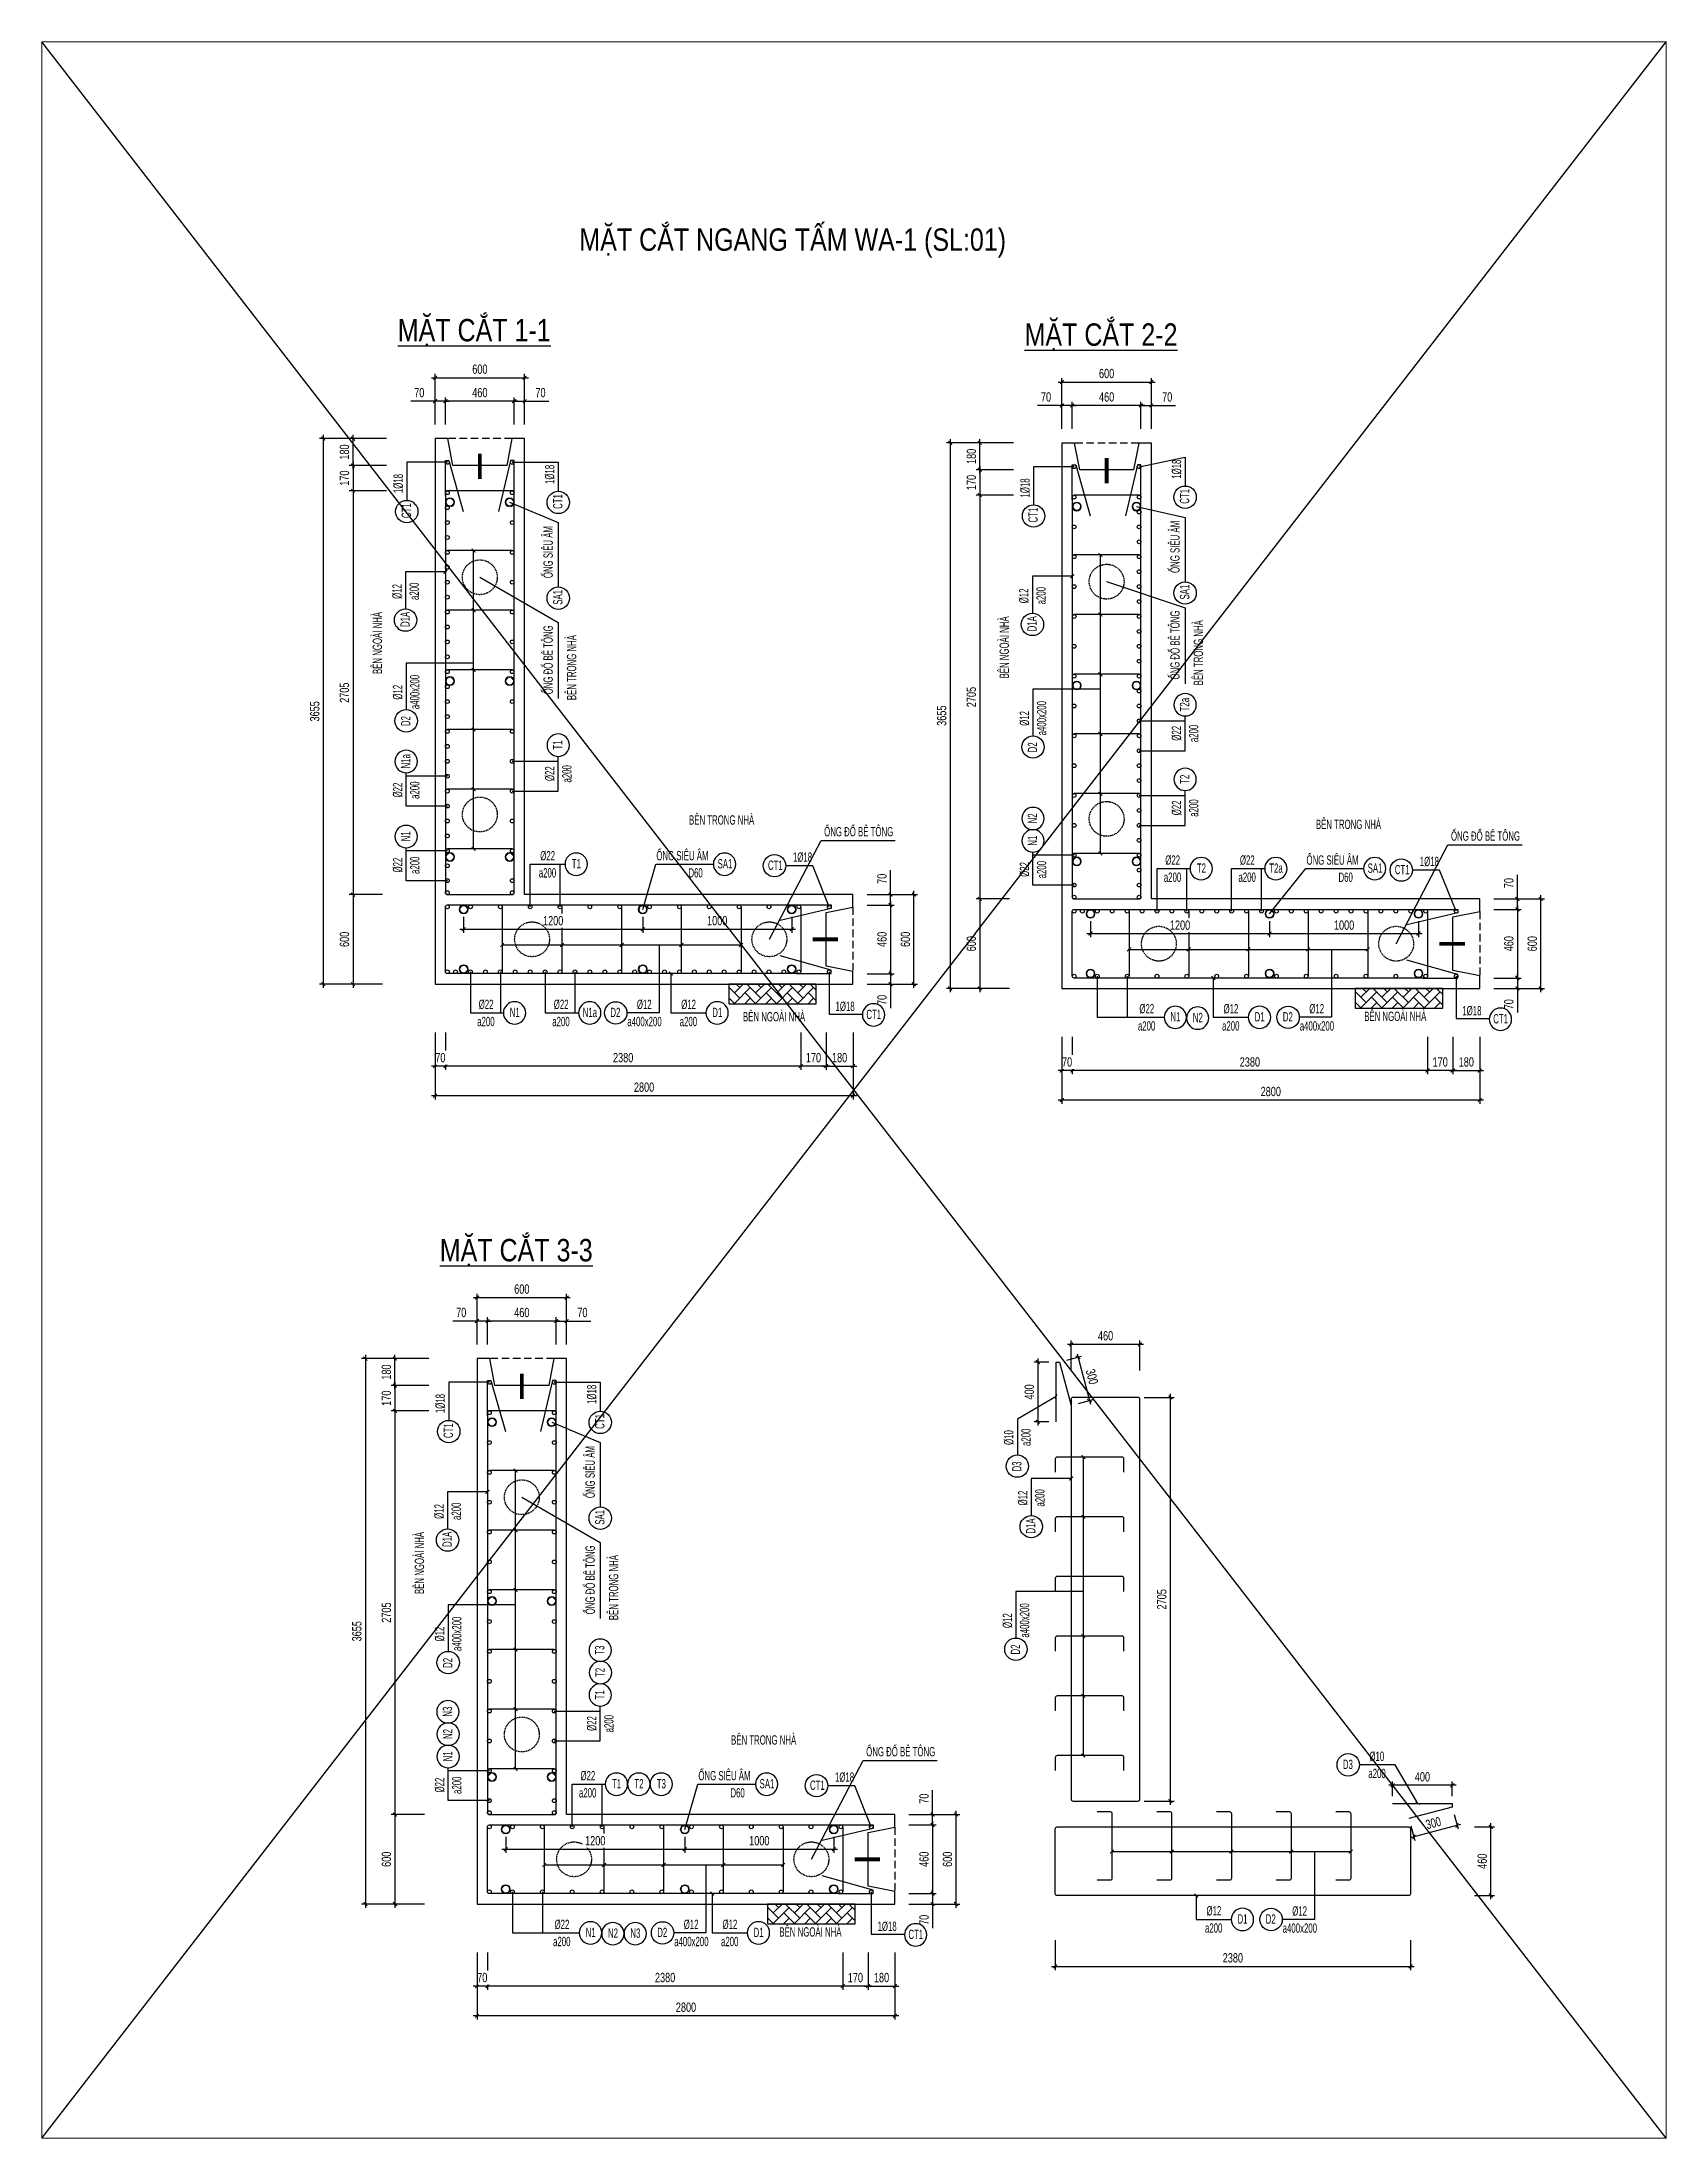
# Model space of a CAD drawing. Header units: millimetres. Extents: x -147841 to 368790, y -162721 to 84261.
# Drawn here: x 303107 to 313988, y -78007 to -63958 of the extents above; entities that cross this region are included whole.
import ezdxf
from ezdxf.enums import TextEntityAlignment as Align

# ---------------------------------------------------------------- set-up
doc = ezdxf.new("R2010")
doc.units = ezdxf.units.MM
doc.header["$LTSCALE"] = 1000
doc.header["$MEASUREMENT"] = 0
doc.header["$PDMODE"] = 1
doc.header["$PDSIZE"] = -10
doc.linetypes.add('DASHED', pattern=[0.75, 0.5, -0.25])
doc.linetypes.add('HIDDEN', pattern=[0.375, 0.25, -0.125])
doc.layers.get('0').update_dxf_attribs({"linetype": 'CONTINUOUS', "lineweight": 18})
doc.layers.get('DEFPOINTS').update_dxf_attribs({"color": 5, "linetype": 'CONTINUOUS', "lineweight": 18})
for name, color, linetype, lineweight in [('0-THAY', 7, 'CONTINUOUS', 18), ('ccu11-Dim', 8, 'CONTINUOUS', 18), ('DIM', 8, 'CONTINUOUS', 18)]:
    doc.layers.add(name, color=color, linetype=linetype, lineweight=lineweight)
for name, color, linetype in [('ccu11-Hatch', 250, 'CONTINUOUS'), ('ccu11-Khuat', 9, 'DASHED'), ('ccu11-Manh', 8, 'CONTINUOUS'), ('ccu11-Thep', 4, 'CONTINUOUS'), ('ccu11-Thepdai', 6, 'CONTINUOUS'), ('KC-Cotthep', 8, 'CONTINUOUS'), ('KC-Dim', 8, 'CONTINUOUS'), ('KC-Text', 31, 'CONTINUOUS'), ('KC-Thay', 7, 'CONTINUOUS')]:
    doc.layers.add(name, color=color, linetype=linetype)
doc.styles.add('ARIAL', font='arial.ttf', dxfattribs={"width": 0.7})
doc.styles.add('ccu11-dim', font='vnsimli.shx', dxfattribs={"width": 0.65, "bigfont": 'bigfont.shx'})
doc.dimstyles.new('2.5-25', dxfattribs={"dimscale": 25, "dimtxt": 2.5, "dimasz": 1, "dimexe": 1, "dimexo": 2, "dimgap": 1, "dimtad": 1, "dimdec": 1, "dimrnd": 5, "dimdsep": 46, "dimtxsty": 'ARIAL', "dimblk": 'ARCHTICK', "dimcen": -1, "dimdle": 1, "dimclrd": 256, "dimclre": 256, "dimclrt": 3, "dimadec": 0, "dimazin": 2, "dimtfac": 0.1, "dimtdec": 1, "dimtmove": 0, "dimatfit": 1, "dimldrblk": 'ARCHTICK', "dimfxl": 1, "dimtvp": 0.833333, "dimtfill": 1, "dimtolj": 1, "dimtzin": 12, "dimarcsym": 0})
doc.dimstyles.new('ccu11-100x4', dxfattribs={"dimscale": 100, "dimtxt": 2.5, "dimasz": 1, "dimexe": 1, "dimexo": 2, "dimgap": 1, "dimtad": 1, "dimdec": 0, "dimlfac": 0.25, "dimdsep": 46, "dimtxsty": 'ccu11-dim', "dimblk": 'ARCHTICK', "dimcen": -1, "dimdle": 1, "dimclrd": 256, "dimclre": 256, "dimclrt": 31, "dimadec": 0, "dimazin": 2, "dimtfac": 0.1, "dimtdec": 0, "dimtmove": 0, "dimatfit": 1, "dimldrblk": 'ARCHTICK', "dimfxl": 1, "dimtvp": 0.833333, "dimtolj": 1, "dimtzin": 12, "dimarcsym": 0})

msp = doc.modelspace()

# ---------------------------------------------------------------- texts
at = {"layer": 'KC-Cotthep', "style": 'ARIAL', "width": 0.6}
for p in [(306529.53, -67377.49), (310729.15, -67342.84), (306811.03, -73543.08)]:
    msp.add_text('ỐNG SIÊU ÂM', height=62.5, rotation=90, dxfattribs=at).set_placement(p, align=Align.CENTER)
at = {"layer": 'KC-Text', "color": 1, "style": 'ARIAL'}
for s, height, width, p in [('MẶT CẮT NGANG TẤM WA-1 (SL:01)', 150, 0.8, (308136.94, -65358.35)), ('%%UMẶT CẮT 1-1', 150, 0.8, (306003.1, -65965.33)), ('BÊN TRONG NHÀ', 62.5, 0.6, (307660.85, -69203.86)), ('BÊN TRONG NHÀ', 62.5, 0.6, (311860.48, -69233.24)), ('BÊN TRONG NHÀ', 62.5, 0.6, (307942.36, -75369.45))]:
    msp.add_text(s, height=height, dxfattribs=dict(at, width=width)).set_placement(p, align=Align.CENTER)
at = {"layer": 'KC-Text', "color": 2, "style": 'ARIAL', "width": 0.8}
msp.add_text('%%UMẶT CẮT 2-2', height=150, dxfattribs=at).set_placement((310202.72, -65994.72), align=Align.CENTER)
at = {"layer": 'KC-Text', "color": 1, "style": 'ARIAL', "width": 0.6}
for s, p in [('BÊN NGOÀI NHÀ', (305385.57, -67986.77)), ('BÊN NGOÀI NHÀ', (309585.19, -68016.16)), ('ỐNG ĐỔ BÊ TÔNG', (310729.15, -68000.41)), ('BÊN TRONG NHÀ', (310886.21, -68052.36)), ('ỐNG ĐỔ BÊ TÔNG', (306529.53, -68099.67)), ('BÊN TRONG NHÀ', (306686.59, -68151.62)), ('BÊN NGOÀI NHÀ', (305667.08, -74152.37)), ('ỐNG ĐỔ BÊ TÔNG', (306811.03, -74265.26)), ('BÊN TRONG NHÀ', (306968.09, -74317.21))]:
    msp.add_text(s, height=62.5, rotation=90, dxfattribs=at).set_placement(p, align=Align.CENTER)
for p in [(308347.63, -69282.57, 242.3), (312547.25, -69311.96, 242.3), (308629.13, -75448.16, 242.3)]:
    msp.add_text('ỐNG ĐỔ BÊ TÔNG', height=62.5, dxfattribs=at).set_placement(p)
at = {"layer": 'KC-Text', "color": 3, "style": 'ARIAL', "width": 0.8}
msp.add_text('%%UMẶT CẮT 3-3', height=150, dxfattribs=at).set_placement((306284.61, -72130.92), align=Align.CENTER)

# ---------------------------------------------------------------- blocks, each defined once
blk = doc.blocks.new('_ARCHTICK')
at = {"color": 0, "linetype": 'ByBlock', "const_width": 0.3}
blk.add_lwpolyline([(-0.5, -0.5), (0.5, 0.5)], dxfattribs=at)
blk = doc.blocks.new('*D1232')
at = {"layer": 'DEFPOINTS', "color": 0, "linetype": 'ByBlock', "ltscale": 30, "transparency": 16777216}
for p in [(308361, -70547), (308541, -70547)]:
    blk.add_point(p, dxfattribs=at)
at = {"layer": 'KC-Dim', "linetype": 'ByBlock', "lineweight": -2, "ltscale": 30, "transparency": 16777216}
for p, q in [((308361, -70597), (308361, -70847)), ((308541, -70597), (308541, -70847)), ((308336, -70822), (308566, -70822))]:
    blk.add_line(p, q, dxfattribs=at)
at = {"layer": 'KC-Dim', "linetype": 'ByBlock', "lineweight": -2, "ltscale": 30, "transparency": 16777216, "xscale": 25, "yscale": 25, "zscale": 25, "rotation": 180}
blk.add_blockref('_ARCHTICK', (308361, -70822), dxfattribs=at)
at = {"layer": 'KC-Dim', "linetype": 'ByBlock', "lineweight": -2, "ltscale": 30, "transparency": 16777216, "xscale": 25, "yscale": 25, "zscale": 25}
blk.add_blockref('_ARCHTICK', (308541, -70822), dxfattribs=at)
at = {"layer": 'KC-Dim', "color": 3, "linetype": 'ByBlock', "ltscale": 30, "transparency": 16777216, "insert": (308451, -70766), "char_height": 62.5, "attachment_point": 5, "style": 'ARIAL', "bg_fill": 3, "box_fill_scale": 1.25, "bg_fill_color": 256, "bg_fill_true_color": 13158600, "bg_fill_transparency": 0}
blk.add_mtext('\\A1;180', dxfattribs=at)
at = {"layer": 'DEFPOINTS', "color": 0, "linetype": 'ByBlock', "ltscale": 30, "transparency": 16777216}
blk.add_point((308541, -70822), dxfattribs=at)
blk = doc.blocks.new('*D1233')
at = {"layer": 'DEFPOINTS', "color": 0, "linetype": 'ByBlock', "ltscale": 30, "transparency": 16777216}
for p in [(308191, -70547), (308361, -70547)]:
    blk.add_point(p, dxfattribs=at)
at = {"layer": 'KC-Dim', "linetype": 'ByBlock', "lineweight": -2, "ltscale": 30, "transparency": 16777216}
for p, q in [((308191, -70597), (308191, -70847)), ((308361, -70597), (308361, -70847)), ((308386, -70822), (308166, -70822))]:
    blk.add_line(p, q, dxfattribs=at)
at = {"layer": 'KC-Dim', "linetype": 'ByBlock', "lineweight": -2, "ltscale": 30, "transparency": 16777216, "xscale": 25, "yscale": 25, "zscale": 25, "rotation": 180}
blk.add_blockref('_ARCHTICK', (308191, -70822), dxfattribs=at)
at = {"layer": 'KC-Dim', "linetype": 'ByBlock', "lineweight": -2, "ltscale": 30, "transparency": 16777216, "xscale": 25, "yscale": 25, "zscale": 25}
blk.add_blockref('_ARCHTICK', (308361, -70822), dxfattribs=at)
at = {"layer": 'KC-Dim', "color": 3, "linetype": 'ByBlock', "ltscale": 30, "transparency": 16777216, "insert": (308276, -70766), "char_height": 62.5, "attachment_point": 5, "style": 'ARIAL', "bg_fill": 3, "box_fill_scale": 1.25, "bg_fill_color": 256, "bg_fill_true_color": 13158600, "bg_fill_transparency": 0}
blk.add_mtext('\\A1;170', dxfattribs=at)
at = {"layer": 'DEFPOINTS', "color": 0, "linetype": 'ByBlock', "ltscale": 30, "transparency": 16777216}
blk.add_point((308191, -70822), dxfattribs=at)
blk = doc.blocks.new('*D1234')
at = {"layer": 'DEFPOINTS', "color": 0, "linetype": 'ByBlock', "ltscale": 30, "transparency": 16777216}
for p in [(308585, -69673), (308949, -69673), (308585, -70273)]:
    blk.add_point(p, dxfattribs=at)
at = {"layer": 'KC-Dim', "linetype": 'ByBlock', "lineweight": -2, "ltscale": 30, "transparency": 16777216}
for p, q in [((308635, -69673), (308974, -69673)), ((308949, -70298), (308949, -69648)), ((308635, -70273), (308974, -70273))]:
    blk.add_line(p, q, dxfattribs=at)
at = {"layer": 'KC-Dim', "linetype": 'ByBlock', "lineweight": -2, "ltscale": 30, "transparency": 16777216, "xscale": 25, "yscale": 25, "zscale": 25}
for p, rotation in [((308949, -69673), 90), ((308949, -70273), 270)]:
    blk.add_blockref('_ARCHTICK', p, dxfattribs=dict(at, rotation=rotation))
at = {"layer": 'KC-Dim', "color": 3, "linetype": 'ByBlock', "ltscale": 30, "transparency": 16777216, "insert": (308892, -69973), "char_height": 62.5, "attachment_point": 5, "rotation": 90, "style": 'ARIAL', "bg_fill": 3, "box_fill_scale": 1.25, "bg_fill_color": 256, "bg_fill_true_color": 13158600, "bg_fill_transparency": 0}
blk.add_mtext('\\A1;600', dxfattribs=at)
blk = doc.blocks.new('*D1235')
at = {"layer": 'DEFPOINTS', "color": 0, "linetype": 'ByBlock', "ltscale": 30, "transparency": 16777216}
for p in [(308585, -69743), (308585, -70203), (308792, -70203)]:
    blk.add_point(p, dxfattribs=at)
at = {"layer": 'KC-Dim', "linetype": 'ByBlock', "lineweight": -2, "ltscale": 30, "transparency": 16777216}
for p, q in [((308635, -69743), (308817, -69743)), ((308792, -69718), (308792, -70228)), ((308635, -70203), (308817, -70203))]:
    blk.add_line(p, q, dxfattribs=at)
at = {"layer": 'KC-Dim', "linetype": 'ByBlock', "lineweight": -2, "ltscale": 30, "transparency": 16777216, "xscale": 25, "yscale": 25, "zscale": 25}
for p, rotation in [((308792, -69743), 90), ((308792, -70203), 270)]:
    blk.add_blockref('_ARCHTICK', p, dxfattribs=dict(at, rotation=rotation))
at = {"layer": 'KC-Dim', "color": 3, "linetype": 'ByBlock', "ltscale": 30, "transparency": 16777216, "insert": (308735, -69973), "char_height": 62.5, "attachment_point": 5, "rotation": 90, "style": 'ARIAL', "bg_fill": 3, "box_fill_scale": 1.25, "bg_fill_color": 256, "bg_fill_true_color": 13158600, "bg_fill_transparency": 0}
blk.add_mtext('\\A1;460', dxfattribs=at)
blk = doc.blocks.new('*D1236')
at = {"layer": 'DEFPOINTS', "color": 0, "linetype": 'ByBlock', "ltscale": 30, "transparency": 16777216}
for p in [(308585, -69673), (308585, -69743)]:
    blk.add_point(p, dxfattribs=at)
at = {"layer": 'KC-Dim', "linetype": 'ByBlock', "lineweight": -2, "ltscale": 30, "transparency": 16777216}
for p, q in [((308792, -69673), (308792, -69510)), ((308635, -69673), (308817, -69673)), ((308792, -69743), (308792, -69673)), ((308635, -69743), (308817, -69743)), ((308792, -69743), (308792, -69768))]:
    blk.add_line(p, q, dxfattribs=at)
at = {"layer": 'KC-Dim', "linetype": 'ByBlock', "lineweight": -2, "ltscale": 30, "transparency": 16777216, "xscale": 25, "yscale": 25, "zscale": 25}
for p, rotation in [((308792, -69673), 270), ((308792, -69743), 90)]:
    blk.add_blockref('_ARCHTICK', p, dxfattribs=dict(at, rotation=rotation))
at = {"layer": 'KC-Dim', "color": 3, "linetype": 'ByBlock', "ltscale": 30, "transparency": 16777216, "insert": (308735, -69567), "char_height": 62.5, "attachment_point": 5, "rotation": 90, "style": 'ARIAL', "bg_fill": 3, "box_fill_scale": 1.25, "bg_fill_color": 256, "bg_fill_true_color": 13158600, "bg_fill_transparency": 0}
blk.add_mtext('\\A1;70', dxfattribs=at)
at = {"layer": 'DEFPOINTS', "color": 0, "linetype": 'ByBlock', "ltscale": 30, "transparency": 16777216}
blk.add_point((308792, -69673), dxfattribs=at)
blk = doc.blocks.new('*D1237')
at = {"layer": 'DEFPOINTS', "color": 0, "linetype": 'ByBlock', "ltscale": 30, "transparency": 16777216}
for p in [(308585, -70203), (308585, -70273)]:
    blk.add_point(p, dxfattribs=at)
at = {"layer": 'KC-Dim', "linetype": 'ByBlock', "lineweight": -2, "ltscale": 30, "transparency": 16777216}
for p, q in [((308635, -70203), (308817, -70203)), ((308792, -70203), (308792, -70178)), ((308792, -70203), (308792, -70273)), ((308635, -70273), (308817, -70273)), ((308792, -70273), (308792, -70435))]:
    blk.add_line(p, q, dxfattribs=at)
at = {"layer": 'KC-Dim', "linetype": 'ByBlock', "lineweight": -2, "ltscale": 30, "transparency": 16777216, "xscale": 25, "yscale": 25, "zscale": 25}
for p, rotation in [((308792, -70203), 270), ((308792, -70273), 90)]:
    blk.add_blockref('_ARCHTICK', p, dxfattribs=dict(at, rotation=rotation))
at = {"layer": 'KC-Dim', "color": 3, "linetype": 'ByBlock', "ltscale": 30, "transparency": 16777216, "insert": (308735, -70379), "char_height": 62.5, "attachment_point": 5, "rotation": 90, "style": 'ARIAL', "bg_fill": 3, "box_fill_scale": 1.25, "bg_fill_color": 256, "bg_fill_true_color": 13158600, "bg_fill_transparency": 0}
blk.add_mtext('\\A1;70', dxfattribs=at)
at = {"layer": 'DEFPOINTS', "color": 0, "linetype": 'ByBlock', "ltscale": 30, "transparency": 16777216}
blk.add_point((308792, -70273), dxfattribs=at)
blk = doc.blocks.new('*D1238')
at = {"layer": 'DEFPOINTS', "color": 0, "linetype": 'ByBlock', "ltscale": 30, "transparency": 16777216}
for p in [(305811, -70547), (308191, -70547), (305811, -70822)]:
    blk.add_point(p, dxfattribs=at)
at = {"layer": 'KC-Dim', "linetype": 'ByBlock', "lineweight": -2, "ltscale": 30, "transparency": 16777216}
for p, q in [((305811, -70597), (305811, -70847)), ((308191, -70597), (308191, -70847)), ((308216, -70822), (305786, -70822))]:
    blk.add_line(p, q, dxfattribs=at)
at = {"layer": 'KC-Dim', "linetype": 'ByBlock', "lineweight": -2, "ltscale": 30, "transparency": 16777216, "xscale": 25, "yscale": 25, "zscale": 25, "rotation": 180}
blk.add_blockref('_ARCHTICK', (305811, -70822), dxfattribs=at)
at = {"layer": 'KC-Dim', "linetype": 'ByBlock', "lineweight": -2, "ltscale": 30, "transparency": 16777216, "xscale": 25, "yscale": 25, "zscale": 25}
blk.add_blockref('_ARCHTICK', (308191, -70822), dxfattribs=at)
at = {"layer": 'KC-Dim', "color": 3, "linetype": 'ByBlock', "ltscale": 30, "transparency": 16777216, "insert": (307001, -70766), "char_height": 62.5, "attachment_point": 5, "style": 'ARIAL', "bg_fill": 3, "box_fill_scale": 1.25, "bg_fill_color": 256, "bg_fill_true_color": 13158600, "bg_fill_transparency": 0}
blk.add_mtext('\\A1;2380', dxfattribs=at)
blk = doc.blocks.new('att_thep_2')
blk.add_circle((-300, 0), 300)
at = {"color": 31, "style": 'ARIAL', "width": 0.6}
blk.add_attdef('SH', text='', height=250, dxfattribs=at).set_placement((-281, -111), align=Align.CENTER)
at = {"color": 3, "style": 'ARIAL', "width": 0.6}
blk.add_attdef('DK', text='', height=250, dxfattribs=at).set_placement((467, 105), align=Align.CENTER)
at = {"color": 2, "style": 'ARIAL', "width": 0.6}
blk.add_attdef('KC', text='', height=250, dxfattribs=at).set_placement((472, -355), align=Align.CENTER)
blk = doc.blocks.new('*D1239')
at = {"layer": 'DEFPOINTS', "color": 0, "ltscale": 3000, "transparency": 16777216}
for p in [(305741, -70547), (305811, -70547)]:
    blk.add_point(p, dxfattribs=at)
at = {"layer": 'KC-Dim', "lineweight": -2, "ltscale": 3000, "transparency": 16777216}
for p, q in [((305741, -70597), (305741, -70847)), ((305811, -70597), (305811, -70847)), ((305836, -70822), (305716, -70822))]:
    blk.add_line(p, q, dxfattribs=at)
at = {"layer": 'KC-Dim', "lineweight": -2, "ltscale": 3000, "transparency": 16777216, "xscale": 25, "yscale": 25, "zscale": 25, "rotation": 180}
blk.add_blockref('_ARCHTICK', (305741, -70822), dxfattribs=at)
at = {"layer": 'KC-Dim', "lineweight": -2, "ltscale": 3000, "transparency": 16777216, "xscale": 25, "yscale": 25, "zscale": 25}
blk.add_blockref('_ARCHTICK', (305811, -70822), dxfattribs=at)
at = {"layer": 'KC-Dim', "color": 3, "ltscale": 3000, "transparency": 16777216, "insert": (305776, -70766), "char_height": 62.5, "attachment_point": 5, "style": 'ARIAL', "bg_fill": 3, "box_fill_scale": 1.25, "bg_fill_color": 256, "bg_fill_true_color": 13158600, "bg_fill_transparency": 0}
blk.add_mtext('\\A1;70', dxfattribs=at)
at = {"layer": 'DEFPOINTS', "color": 0, "ltscale": 3000, "transparency": 16777216}
blk.add_point((305741, -70822), dxfattribs=at)
blk = doc.blocks.new('*U1222')
at = {"layer": 'ccu11-Thepdai', "flags": 128}
blk.add_lwpolyline([(50, 230), (-37, 230, 0.414214), (-50, 217), (-50, -114), (-50, -218, 0.414214), (-37, -230), (50, -230)], format="xyb", dxfattribs=at)
blk = doc.blocks.new('*U1223')
at = {"layer": 'DIM', "color": 0, "linetype": 'ByBlock', "lineweight": -2, "transparency": 16777216}
for p in [(0, 0), (400, 0), (800, 0), (1200, 0), (1600, 0)]:
    blk.add_blockref('*U1222', p, dxfattribs=at)
blk = doc.blocks.new('*D1240')
at = {"layer": 'DEFPOINTS', "color": 0, "ltscale": 3000, "transparency": 16777216}
for p in [(305741, -70547), (308541, -70547), (305741, -71021)]:
    blk.add_point(p, dxfattribs=at)
at = {"layer": 'DIM', "lineweight": -2, "ltscale": 3000, "transparency": 16777216}
for p, q in [((305741, -70597), (305741, -71046)), ((308541, -70597), (308541, -71046)), ((308566, -71021), (305716, -71021))]:
    blk.add_line(p, q, dxfattribs=at)
at = {"layer": 'DIM', "lineweight": -2, "ltscale": 3000, "transparency": 16777216, "xscale": 25, "yscale": 25, "zscale": 25, "rotation": 180}
blk.add_blockref('_ARCHTICK', (305741, -71021), dxfattribs=at)
at = {"layer": 'DIM', "lineweight": -2, "ltscale": 3000, "transparency": 16777216, "xscale": 25, "yscale": 25, "zscale": 25}
blk.add_blockref('_ARCHTICK', (308541, -71021), dxfattribs=at)
at = {"layer": 'DIM', "color": 3, "ltscale": 3000, "transparency": 16777216, "insert": (307141, -70964), "char_height": 62.5, "attachment_point": 5, "style": 'ARIAL', "bg_fill": 3, "box_fill_scale": 1.25, "bg_fill_color": 256, "bg_fill_true_color": 13158600, "bg_fill_transparency": 0}
blk.add_mtext('\\A1;2800', dxfattribs=at)
blk = doc.blocks.new('A$C260038B3')
at = {"layer": '0-THAY', "linetype": 'Continuous'}
for radius in [120, 100]:
    blk.add_circle((0, 0), radius, dxfattribs=at)
blk = doc.blocks.new('*D1241')
at = {"layer": 'DEFPOINTS', "color": 0, "linetype": 'ByBlock', "ltscale": 30, "transparency": 16777216}
for p in [(305932, -69773), (307132, -69773), (307132, -69905)]:
    blk.add_point(p, dxfattribs=at)
at = {"layer": 'KC-Dim', "linetype": 'ByBlock', "lineweight": -2, "ltscale": 30, "transparency": 16777216}
for p, q in [((305907, -69905), (307157, -69905)), ((305932, -69823), (305932, -69930)), ((307132, -69823), (307132, -69930))]:
    blk.add_line(p, q, dxfattribs=at)
at = {"layer": 'KC-Dim', "linetype": 'ByBlock', "lineweight": -2, "ltscale": 30, "transparency": 16777216, "xscale": 25, "yscale": 25, "zscale": 25, "rotation": 180}
blk.add_blockref('_ARCHTICK', (305932, -69905), dxfattribs=at)
at = {"layer": 'KC-Dim', "linetype": 'ByBlock', "lineweight": -2, "ltscale": 30, "transparency": 16777216, "xscale": 25, "yscale": 25, "zscale": 25}
blk.add_blockref('_ARCHTICK', (307132, -69905), dxfattribs=at)
at = {"layer": 'KC-Dim', "color": 3, "linetype": 'ByBlock', "ltscale": 30, "transparency": 16777216, "insert": (306532, -69848), "char_height": 62.5, "attachment_point": 5, "style": 'ARIAL', "bg_fill": 3, "box_fill_scale": 1.25, "bg_fill_color": 256, "bg_fill_true_color": 13158600, "bg_fill_transparency": 0}
blk.add_mtext('\\A1;1200', dxfattribs=at)
blk = doc.blocks.new('*D1242')
at = {"layer": 'DEFPOINTS', "color": 0, "linetype": 'ByBlock', "ltscale": 30, "transparency": 16777216}
for p in [(307132, -69773), (308130, -69773), (308130, -69905)]:
    blk.add_point(p, dxfattribs=at)
at = {"layer": 'KC-Dim', "linetype": 'ByBlock', "lineweight": -2, "ltscale": 30, "transparency": 16777216}
for p, q in [((307107, -69905), (308155, -69905)), ((307132, -69823), (307132, -69930)), ((308130, -69823), (308130, -69930))]:
    blk.add_line(p, q, dxfattribs=at)
at = {"layer": 'KC-Dim', "linetype": 'ByBlock', "lineweight": -2, "ltscale": 30, "transparency": 16777216, "xscale": 25, "yscale": 25, "zscale": 25, "rotation": 180}
blk.add_blockref('_ARCHTICK', (307132, -69905), dxfattribs=at)
at = {"layer": 'KC-Dim', "linetype": 'ByBlock', "lineweight": -2, "ltscale": 30, "transparency": 16777216, "xscale": 25, "yscale": 25, "zscale": 25}
blk.add_blockref('_ARCHTICK', (308130, -69905), dxfattribs=at)
at = {"layer": 'KC-Dim', "color": 3, "linetype": 'ByBlock', "ltscale": 30, "transparency": 16777216, "insert": (307631, -69848), "char_height": 62.5, "attachment_point": 5, "style": 'ARIAL', "bg_fill": 3, "box_fill_scale": 1.25, "bg_fill_color": 256, "bg_fill_true_color": 13158600, "bg_fill_transparency": 0}
blk.add_mtext('\\A1;1000', dxfattribs=at)
blk = doc.blocks.new('*D1243')
at = {"layer": 'DEFPOINTS', "color": 0, "linetype": 'ByBlock', "ltscale": 30, "transparency": 16777216}
for p in [(305466, -66617), (305466, -66797)]:
    blk.add_point(p, dxfattribs=at)
at = {"layer": 'KC-Dim', "linetype": 'ByBlock', "lineweight": -2, "ltscale": 30, "transparency": 16777216}
for p, q in [((305416, -66617), (305166, -66617)), ((305191, -66822), (305191, -66592)), ((305416, -66797), (305166, -66797))]:
    blk.add_line(p, q, dxfattribs=at)
at = {"layer": 'KC-Dim', "linetype": 'ByBlock', "lineweight": -2, "ltscale": 30, "transparency": 16777216, "xscale": 25, "yscale": 25, "zscale": 25}
for p, rotation in [((305191, -66617), 90), ((305191, -66797), 270)]:
    blk.add_blockref('_ARCHTICK', p, dxfattribs=dict(at, rotation=rotation))
at = {"layer": 'KC-Dim', "color": 3, "linetype": 'ByBlock', "ltscale": 30, "transparency": 16777216, "insert": (305134, -66707), "char_height": 62.5, "attachment_point": 5, "rotation": 90, "style": 'ARIAL', "bg_fill": 3, "box_fill_scale": 1.25, "bg_fill_color": 256, "bg_fill_true_color": 13158600, "bg_fill_transparency": 0}
blk.add_mtext('\\A1;180', dxfattribs=at)
at = {"layer": 'DEFPOINTS', "color": 0, "linetype": 'ByBlock', "ltscale": 30, "transparency": 16777216}
blk.add_point((305191, -66617), dxfattribs=at)
blk = doc.blocks.new('*D1244')
at = {"layer": 'DEFPOINTS', "color": 0, "linetype": 'ByBlock', "ltscale": 30, "transparency": 16777216}
for p in [(305466, -66797), (305466, -66967)]:
    blk.add_point(p, dxfattribs=at)
at = {"layer": 'KC-Dim', "linetype": 'ByBlock', "lineweight": -2, "ltscale": 30, "transparency": 16777216}
for p, q in [((305416, -66797), (305166, -66797)), ((305191, -66772), (305191, -66992)), ((305416, -66967), (305166, -66967))]:
    blk.add_line(p, q, dxfattribs=at)
at = {"layer": 'KC-Dim', "linetype": 'ByBlock', "lineweight": -2, "ltscale": 30, "transparency": 16777216, "xscale": 25, "yscale": 25, "zscale": 25}
for p, rotation in [((305191, -66797), 90), ((305191, -66967), 270)]:
    blk.add_blockref('_ARCHTICK', p, dxfattribs=dict(at, rotation=rotation))
at = {"layer": 'KC-Dim', "color": 3, "linetype": 'ByBlock', "ltscale": 30, "transparency": 16777216, "insert": (305134, -66882), "char_height": 62.5, "attachment_point": 5, "rotation": 90, "style": 'ARIAL', "bg_fill": 3, "box_fill_scale": 1.25, "bg_fill_color": 256, "bg_fill_true_color": 13158600, "bg_fill_transparency": 0}
blk.add_mtext('\\A1;170', dxfattribs=at)
at = {"layer": 'DEFPOINTS', "color": 0, "linetype": 'ByBlock', "ltscale": 30, "transparency": 16777216}
blk.add_point((305191, -66967), dxfattribs=at)
blk = doc.blocks.new('*D1245')
at = {"layer": 'DEFPOINTS', "color": 0, "linetype": 'ByBlock', "ltscale": 30, "transparency": 16777216}
for p in [(306341, -66209), (305741, -66573), (306341, -66573)]:
    blk.add_point(p, dxfattribs=at)
at = {"layer": 'KC-Dim', "linetype": 'ByBlock', "lineweight": -2, "ltscale": 30, "transparency": 16777216}
for p, q in [((305716, -66209), (306366, -66209)), ((305741, -66523), (305741, -66184)), ((306341, -66523), (306341, -66184))]:
    blk.add_line(p, q, dxfattribs=at)
at = {"layer": 'KC-Dim', "linetype": 'ByBlock', "lineweight": -2, "ltscale": 30, "transparency": 16777216, "xscale": 25, "yscale": 25, "zscale": 25, "rotation": 180}
blk.add_blockref('_ARCHTICK', (305741, -66209), dxfattribs=at)
at = {"layer": 'KC-Dim', "linetype": 'ByBlock', "lineweight": -2, "ltscale": 30, "transparency": 16777216, "xscale": 25, "yscale": 25, "zscale": 25}
blk.add_blockref('_ARCHTICK', (306341, -66209), dxfattribs=at)
at = {"layer": 'KC-Dim', "color": 3, "linetype": 'ByBlock', "ltscale": 30, "transparency": 16777216, "insert": (306041, -66152), "char_height": 62.5, "attachment_point": 5, "style": 'ARIAL', "bg_fill": 3, "box_fill_scale": 1.25, "bg_fill_color": 256, "bg_fill_true_color": 13158600, "bg_fill_transparency": 0}
blk.add_mtext('\\A1;600', dxfattribs=at)
blk = doc.blocks.new('*D1246')
at = {"layer": 'DEFPOINTS', "color": 0, "linetype": 'ByBlock', "ltscale": 30, "transparency": 16777216}
for p in [(305811, -66366), (305811, -66573), (306271, -66573)]:
    blk.add_point(p, dxfattribs=at)
at = {"layer": 'KC-Dim', "linetype": 'ByBlock', "lineweight": -2, "ltscale": 30, "transparency": 16777216}
for p, q in [((306296, -66366), (305786, -66366)), ((305811, -66523), (305811, -66341)), ((306271, -66523), (306271, -66341))]:
    blk.add_line(p, q, dxfattribs=at)
at = {"layer": 'KC-Dim', "linetype": 'ByBlock', "lineweight": -2, "ltscale": 30, "transparency": 16777216, "xscale": 25, "yscale": 25, "zscale": 25, "rotation": 180}
blk.add_blockref('_ARCHTICK', (305811, -66366), dxfattribs=at)
at = {"layer": 'KC-Dim', "linetype": 'ByBlock', "lineweight": -2, "ltscale": 30, "transparency": 16777216, "xscale": 25, "yscale": 25, "zscale": 25}
blk.add_blockref('_ARCHTICK', (306271, -66366), dxfattribs=at)
at = {"layer": 'KC-Dim', "color": 3, "linetype": 'ByBlock', "ltscale": 30, "transparency": 16777216, "insert": (306041, -66309), "char_height": 62.5, "attachment_point": 5, "style": 'ARIAL', "bg_fill": 3, "box_fill_scale": 1.25, "bg_fill_color": 256, "bg_fill_true_color": 13158600, "bg_fill_transparency": 0}
blk.add_mtext('\\A1;460', dxfattribs=at)
blk = doc.blocks.new('*D1247')
at = {"layer": 'DEFPOINTS', "color": 0, "linetype": 'ByBlock', "ltscale": 30, "transparency": 16777216}
for p in [(306271, -66573), (306341, -66573)]:
    blk.add_point(p, dxfattribs=at)
at = {"layer": 'KC-Dim', "linetype": 'ByBlock', "lineweight": -2, "ltscale": 30, "transparency": 16777216}
for p, q in [((306271, -66366), (306246, -66366)), ((306271, -66523), (306271, -66341)), ((306271, -66366), (306341, -66366)), ((306341, -66523), (306341, -66341)), ((306341, -66366), (306503, -66366))]:
    blk.add_line(p, q, dxfattribs=at)
at = {"layer": 'KC-Dim', "linetype": 'ByBlock', "lineweight": -2, "ltscale": 30, "transparency": 16777216, "xscale": 25, "yscale": 25, "zscale": 25}
blk.add_blockref('_ARCHTICK', (306271, -66366), dxfattribs=at)
at = {"layer": 'KC-Dim', "linetype": 'ByBlock', "lineweight": -2, "ltscale": 30, "transparency": 16777216, "xscale": 25, "yscale": 25, "zscale": 25, "rotation": 180}
blk.add_blockref('_ARCHTICK', (306341, -66366), dxfattribs=at)
at = {"layer": 'KC-Dim', "color": 3, "linetype": 'ByBlock', "ltscale": 30, "transparency": 16777216, "insert": (306447, -66309), "char_height": 62.5, "attachment_point": 5, "style": 'ARIAL', "bg_fill": 3, "box_fill_scale": 1.25, "bg_fill_color": 256, "bg_fill_true_color": 13158600, "bg_fill_transparency": 0}
blk.add_mtext('\\A1;70', dxfattribs=at)
at = {"layer": 'DEFPOINTS', "color": 0, "linetype": 'ByBlock', "ltscale": 30, "transparency": 16777216}
blk.add_point((306341, -66366), dxfattribs=at)
blk = doc.blocks.new('*D1248')
at = {"layer": 'DEFPOINTS', "color": 0, "linetype": 'ByBlock', "ltscale": 30, "transparency": 16777216}
for p in [(305741, -66573), (305811, -66573)]:
    blk.add_point(p, dxfattribs=at)
at = {"layer": 'KC-Dim', "linetype": 'ByBlock', "lineweight": -2, "ltscale": 30, "transparency": 16777216}
for p, q in [((305741, -66366), (305578, -66366)), ((305741, -66523), (305741, -66341)), ((305811, -66366), (305741, -66366)), ((305811, -66523), (305811, -66341)), ((305811, -66366), (305836, -66366))]:
    blk.add_line(p, q, dxfattribs=at)
at = {"layer": 'KC-Dim', "linetype": 'ByBlock', "lineweight": -2, "ltscale": 30, "transparency": 16777216, "xscale": 25, "yscale": 25, "zscale": 25}
blk.add_blockref('_ARCHTICK', (305741, -66366), dxfattribs=at)
at = {"layer": 'KC-Dim', "linetype": 'ByBlock', "lineweight": -2, "ltscale": 30, "transparency": 16777216, "xscale": 25, "yscale": 25, "zscale": 25, "rotation": 180}
blk.add_blockref('_ARCHTICK', (305811, -66366), dxfattribs=at)
at = {"layer": 'KC-Dim', "color": 3, "linetype": 'ByBlock', "ltscale": 30, "transparency": 16777216, "insert": (305635, -66309), "char_height": 62.5, "attachment_point": 5, "style": 'ARIAL', "bg_fill": 3, "box_fill_scale": 1.25, "bg_fill_color": 256, "bg_fill_true_color": 13158600, "bg_fill_transparency": 0}
blk.add_mtext('\\A1;70', dxfattribs=at)
at = {"layer": 'DEFPOINTS', "color": 0, "linetype": 'ByBlock', "ltscale": 30, "transparency": 16777216}
blk.add_point((305741, -66366), dxfattribs=at)
blk = doc.blocks.new('*D1249')
at = {"layer": 'DEFPOINTS', "color": 0, "linetype": 'ByBlock', "ltscale": 30, "transparency": 16777216}
for p in [(305439, -66967), (305191, -69673), (305439, -69673)]:
    blk.add_point(p, dxfattribs=at)
at = {"layer": 'KC-Dim', "linetype": 'ByBlock', "lineweight": -2, "ltscale": 30, "transparency": 16777216}
for p, q in [((305389, -66967), (305166, -66967)), ((305191, -66942), (305191, -69698)), ((305389, -69673), (305166, -69673))]:
    blk.add_line(p, q, dxfattribs=at)
at = {"layer": 'KC-Dim', "linetype": 'ByBlock', "lineweight": -2, "ltscale": 30, "transparency": 16777216, "xscale": 25, "yscale": 25, "zscale": 25}
for p, rotation in [((305191, -66967), 90), ((305191, -69673), 270)]:
    blk.add_blockref('_ARCHTICK', p, dxfattribs=dict(at, rotation=rotation))
at = {"layer": 'KC-Dim', "color": 3, "linetype": 'ByBlock', "ltscale": 30, "transparency": 16777216, "insert": (305134, -68320), "char_height": 62.5, "attachment_point": 5, "rotation": 90, "style": 'ARIAL', "bg_fill": 3, "box_fill_scale": 1.25, "bg_fill_color": 256, "bg_fill_true_color": 13158600, "bg_fill_transparency": 0}
blk.add_mtext('\\A1;2705', dxfattribs=at)
blk = doc.blocks.new('*D1250')
at = {"layer": 'DEFPOINTS', "color": 0, "ltscale": 3000, "transparency": 16777216}
for p in [(305439, -66617), (304992, -70273), (305439, -70273)]:
    blk.add_point(p, dxfattribs=at)
at = {"layer": 'DIM', "lineweight": -2, "ltscale": 3000, "transparency": 16777216}
for p, q in [((305389, -66617), (304967, -66617)), ((304992, -66592), (304992, -70298)), ((305389, -70273), (304967, -70273))]:
    blk.add_line(p, q, dxfattribs=at)
at = {"layer": 'DIM', "lineweight": -2, "ltscale": 3000, "transparency": 16777216, "xscale": 25, "yscale": 25, "zscale": 25}
for p, rotation in [((304992, -66617), 90), ((304992, -70273), 270)]:
    blk.add_blockref('_ARCHTICK', p, dxfattribs=dict(at, rotation=rotation))
at = {"layer": 'DIM', "color": 3, "ltscale": 3000, "transparency": 16777216, "insert": (304935, -68445), "char_height": 62.5, "attachment_point": 5, "rotation": 90, "style": 'ARIAL', "bg_fill": 3, "box_fill_scale": 1.25, "bg_fill_color": 256, "bg_fill_true_color": 13158600, "bg_fill_transparency": 0}
blk.add_mtext('\\A1;3655', dxfattribs=at)
blk = doc.blocks.new('*D1251')
at = {"layer": 'DEFPOINTS', "color": 0, "linetype": 'ByBlock', "ltscale": 30, "transparency": 16777216}
for p in [(305439, -69673), (305191, -70273), (305439, -70273)]:
    blk.add_point(p, dxfattribs=at)
at = {"layer": 'KC-Dim', "linetype": 'ByBlock', "lineweight": -2, "ltscale": 30, "transparency": 16777216}
for p, q in [((305389, -69673), (305166, -69673)), ((305191, -69648), (305191, -70298)), ((305389, -70273), (305166, -70273))]:
    blk.add_line(p, q, dxfattribs=at)
at = {"layer": 'KC-Dim', "linetype": 'ByBlock', "lineweight": -2, "ltscale": 30, "transparency": 16777216, "xscale": 25, "yscale": 25, "zscale": 25}
for p, rotation in [((305191, -69673), 90), ((305191, -70273), 270)]:
    blk.add_blockref('_ARCHTICK', p, dxfattribs=dict(at, rotation=rotation))
at = {"layer": 'KC-Dim', "color": 3, "linetype": 'ByBlock', "ltscale": 30, "transparency": 16777216, "insert": (305134, -69973), "char_height": 62.5, "attachment_point": 5, "rotation": 90, "style": 'ARIAL', "bg_fill": 3, "box_fill_scale": 1.25, "bg_fill_color": 256, "bg_fill_true_color": 13158600, "bg_fill_transparency": 0}
blk.add_mtext('\\A1;600', dxfattribs=at)
blk = doc.blocks.new('*D1252')
at = {"layer": 'DEFPOINTS', "color": 0, "linetype": 'ByBlock', "ltscale": 30, "transparency": 16777216}
for p in [(312560, -70576), (312740, -70576)]:
    blk.add_point(p, dxfattribs=at)
at = {"layer": 'KC-Dim', "linetype": 'ByBlock', "lineweight": -2, "ltscale": 30, "transparency": 16777216}
for p, q in [((312560, -70626), (312560, -70877)), ((312740, -70626), (312740, -70877)), ((312535, -70852), (312765, -70852))]:
    blk.add_line(p, q, dxfattribs=at)
at = {"layer": 'KC-Dim', "linetype": 'ByBlock', "lineweight": -2, "ltscale": 30, "transparency": 16777216, "xscale": 25, "yscale": 25, "zscale": 25, "rotation": 180}
blk.add_blockref('_ARCHTICK', (312560, -70852), dxfattribs=at)
at = {"layer": 'KC-Dim', "linetype": 'ByBlock', "lineweight": -2, "ltscale": 30, "transparency": 16777216, "xscale": 25, "yscale": 25, "zscale": 25}
blk.add_blockref('_ARCHTICK', (312740, -70852), dxfattribs=at)
at = {"layer": 'KC-Dim', "color": 3, "linetype": 'ByBlock', "ltscale": 30, "transparency": 16777216, "insert": (312650, -70795), "char_height": 62.5, "attachment_point": 5, "style": 'ARIAL', "bg_fill": 3, "box_fill_scale": 1.25, "bg_fill_color": 256, "bg_fill_true_color": 13158600, "bg_fill_transparency": 0}
blk.add_mtext('\\A1;180', dxfattribs=at)
at = {"layer": 'DEFPOINTS', "color": 0, "linetype": 'ByBlock', "ltscale": 30, "transparency": 16777216}
blk.add_point((312740, -70852), dxfattribs=at)
blk = doc.blocks.new('*D1253')
at = {"layer": 'DEFPOINTS', "color": 0, "linetype": 'ByBlock', "ltscale": 30, "transparency": 16777216}
for p in [(312390, -70576), (312560, -70576)]:
    blk.add_point(p, dxfattribs=at)
at = {"layer": 'KC-Dim', "linetype": 'ByBlock', "lineweight": -2, "ltscale": 30, "transparency": 16777216}
for p, q in [((312390, -70626), (312390, -70877)), ((312560, -70626), (312560, -70877)), ((312585, -70852), (312365, -70852))]:
    blk.add_line(p, q, dxfattribs=at)
at = {"layer": 'KC-Dim', "linetype": 'ByBlock', "lineweight": -2, "ltscale": 30, "transparency": 16777216, "xscale": 25, "yscale": 25, "zscale": 25, "rotation": 180}
blk.add_blockref('_ARCHTICK', (312390, -70852), dxfattribs=at)
at = {"layer": 'KC-Dim', "linetype": 'ByBlock', "lineweight": -2, "ltscale": 30, "transparency": 16777216, "xscale": 25, "yscale": 25, "zscale": 25}
blk.add_blockref('_ARCHTICK', (312560, -70852), dxfattribs=at)
at = {"layer": 'KC-Dim', "color": 3, "linetype": 'ByBlock', "ltscale": 30, "transparency": 16777216, "insert": (312475, -70795), "char_height": 62.5, "attachment_point": 5, "style": 'ARIAL', "bg_fill": 3, "box_fill_scale": 1.25, "bg_fill_color": 256, "bg_fill_true_color": 13158600, "bg_fill_transparency": 0}
blk.add_mtext('\\A1;170', dxfattribs=at)
at = {"layer": 'DEFPOINTS', "color": 0, "linetype": 'ByBlock', "ltscale": 30, "transparency": 16777216}
blk.add_point((312390, -70852), dxfattribs=at)
blk = doc.blocks.new('*D1254')
at = {"layer": 'DEFPOINTS', "color": 0, "linetype": 'ByBlock', "ltscale": 30, "transparency": 16777216}
for p in [(312784, -69702), (313149, -69702), (312784, -70302)]:
    blk.add_point(p, dxfattribs=at)
at = {"layer": 'KC-Dim', "linetype": 'ByBlock', "lineweight": -2, "ltscale": 30, "transparency": 16777216}
for p, q in [((313149, -70327), (313149, -69677)), ((312834, -69702), (313174, -69702)), ((312834, -70302), (313174, -70302))]:
    blk.add_line(p, q, dxfattribs=at)
at = {"layer": 'KC-Dim', "linetype": 'ByBlock', "lineweight": -2, "ltscale": 30, "transparency": 16777216, "xscale": 25, "yscale": 25, "zscale": 25}
for p, rotation in [((313149, -69702), 90), ((313149, -70302), 270)]:
    blk.add_blockref('_ARCHTICK', p, dxfattribs=dict(at, rotation=rotation))
at = {"layer": 'KC-Dim', "color": 3, "linetype": 'ByBlock', "ltscale": 30, "transparency": 16777216, "insert": (313092, -70002), "char_height": 62.5, "attachment_point": 5, "rotation": 90, "style": 'ARIAL', "bg_fill": 3, "box_fill_scale": 1.25, "bg_fill_color": 256, "bg_fill_true_color": 13158600, "bg_fill_transparency": 0}
blk.add_mtext('\\A1;600', dxfattribs=at)
blk = doc.blocks.new('*D1255')
at = {"layer": 'DEFPOINTS', "color": 0, "linetype": 'ByBlock', "ltscale": 30, "transparency": 16777216}
for p in [(312784, -69772), (312784, -70232), (312992, -70232)]:
    blk.add_point(p, dxfattribs=at)
at = {"layer": 'KC-Dim', "linetype": 'ByBlock', "lineweight": -2, "ltscale": 30, "transparency": 16777216}
for p, q in [((312834, -69772), (313017, -69772)), ((312992, -69747), (312992, -70257)), ((312834, -70232), (313017, -70232))]:
    blk.add_line(p, q, dxfattribs=at)
at = {"layer": 'KC-Dim', "linetype": 'ByBlock', "lineweight": -2, "ltscale": 30, "transparency": 16777216, "xscale": 25, "yscale": 25, "zscale": 25}
for p, rotation in [((312992, -69772), 90), ((312992, -70232), 270)]:
    blk.add_blockref('_ARCHTICK', p, dxfattribs=dict(at, rotation=rotation))
at = {"layer": 'KC-Dim', "color": 3, "linetype": 'ByBlock', "ltscale": 30, "transparency": 16777216, "insert": (312935, -70002), "char_height": 62.5, "attachment_point": 5, "rotation": 90, "style": 'ARIAL', "bg_fill": 3, "box_fill_scale": 1.25, "bg_fill_color": 256, "bg_fill_true_color": 13158600, "bg_fill_transparency": 0}
blk.add_mtext('\\A1;460', dxfattribs=at)
blk = doc.blocks.new('*D1256')
at = {"layer": 'DEFPOINTS', "color": 0, "linetype": 'ByBlock', "ltscale": 30, "transparency": 16777216}
for p in [(312784, -69702), (312784, -69772)]:
    blk.add_point(p, dxfattribs=at)
at = {"layer": 'KC-Dim', "linetype": 'ByBlock', "lineweight": -2, "ltscale": 30, "transparency": 16777216}
for p, q in [((312992, -69702), (312992, -69540)), ((312834, -69702), (313017, -69702)), ((312834, -69772), (313017, -69772)), ((312992, -69772), (312992, -69702)), ((312992, -69772), (312992, -69797))]:
    blk.add_line(p, q, dxfattribs=at)
at = {"layer": 'KC-Dim', "linetype": 'ByBlock', "lineweight": -2, "ltscale": 30, "transparency": 16777216, "xscale": 25, "yscale": 25, "zscale": 25}
for p, rotation in [((312992, -69702), 270), ((312992, -69772), 90)]:
    blk.add_blockref('_ARCHTICK', p, dxfattribs=dict(at, rotation=rotation))
at = {"layer": 'KC-Dim', "color": 3, "linetype": 'ByBlock', "ltscale": 30, "transparency": 16777216, "insert": (312935, -69596), "char_height": 62.5, "attachment_point": 5, "rotation": 90, "style": 'ARIAL', "bg_fill": 3, "box_fill_scale": 1.25, "bg_fill_color": 256, "bg_fill_true_color": 13158600, "bg_fill_transparency": 0}
blk.add_mtext('\\A1;70', dxfattribs=at)
at = {"layer": 'DEFPOINTS', "color": 0, "linetype": 'ByBlock', "ltscale": 30, "transparency": 16777216}
blk.add_point((312992, -69702), dxfattribs=at)
blk = doc.blocks.new('*D1257')
at = {"layer": 'DEFPOINTS', "color": 0, "linetype": 'ByBlock', "ltscale": 30, "transparency": 16777216}
for p in [(312784, -70232), (312784, -70302)]:
    blk.add_point(p, dxfattribs=at)
at = {"layer": 'KC-Dim', "linetype": 'ByBlock', "lineweight": -2, "ltscale": 30, "transparency": 16777216}
for p, q in [((312834, -70232), (313017, -70232)), ((312992, -70232), (312992, -70207)), ((312992, -70232), (312992, -70302)), ((312834, -70302), (313017, -70302)), ((312992, -70302), (312992, -70464))]:
    blk.add_line(p, q, dxfattribs=at)
at = {"layer": 'KC-Dim', "linetype": 'ByBlock', "lineweight": -2, "ltscale": 30, "transparency": 16777216, "xscale": 25, "yscale": 25, "zscale": 25}
for p, rotation in [((312992, -70232), 270), ((312992, -70302), 90)]:
    blk.add_blockref('_ARCHTICK', p, dxfattribs=dict(at, rotation=rotation))
at = {"layer": 'KC-Dim', "color": 3, "linetype": 'ByBlock', "ltscale": 30, "transparency": 16777216, "insert": (312935, -70408), "char_height": 62.5, "attachment_point": 5, "rotation": 90, "style": 'ARIAL', "bg_fill": 3, "box_fill_scale": 1.25, "bg_fill_color": 256, "bg_fill_true_color": 13158600, "bg_fill_transparency": 0}
blk.add_mtext('\\A1;70', dxfattribs=at)
at = {"layer": 'DEFPOINTS', "color": 0, "linetype": 'ByBlock', "ltscale": 30, "transparency": 16777216}
blk.add_point((312992, -70302), dxfattribs=at)
blk = doc.blocks.new('*D1258')
at = {"layer": 'DEFPOINTS', "color": 0, "linetype": 'ByBlock', "ltscale": 30, "transparency": 16777216}
for p in [(310010, -70576), (312390, -70576), (310010, -70852)]:
    blk.add_point(p, dxfattribs=at)
at = {"layer": 'KC-Dim', "linetype": 'ByBlock', "lineweight": -2, "ltscale": 30, "transparency": 16777216}
for p, q in [((310010, -70626), (310010, -70877)), ((312390, -70626), (312390, -70877)), ((312415, -70852), (309985, -70852))]:
    blk.add_line(p, q, dxfattribs=at)
at = {"layer": 'KC-Dim', "linetype": 'ByBlock', "lineweight": -2, "ltscale": 30, "transparency": 16777216, "xscale": 25, "yscale": 25, "zscale": 25, "rotation": 180}
blk.add_blockref('_ARCHTICK', (310010, -70852), dxfattribs=at)
at = {"layer": 'KC-Dim', "linetype": 'ByBlock', "lineweight": -2, "ltscale": 30, "transparency": 16777216, "xscale": 25, "yscale": 25, "zscale": 25}
blk.add_blockref('_ARCHTICK', (312390, -70852), dxfattribs=at)
at = {"layer": 'KC-Dim', "color": 3, "linetype": 'ByBlock', "ltscale": 30, "transparency": 16777216, "insert": (311200, -70795), "char_height": 62.5, "attachment_point": 5, "style": 'ARIAL', "bg_fill": 3, "box_fill_scale": 1.25, "bg_fill_color": 256, "bg_fill_true_color": 13158600, "bg_fill_transparency": 0}
blk.add_mtext('\\A1;2380', dxfattribs=at)
blk = doc.blocks.new('*D1259')
at = {"layer": 'DEFPOINTS', "color": 0, "ltscale": 3000, "transparency": 16777216}
for p in [(309940, -70576), (310010, -70576)]:
    blk.add_point(p, dxfattribs=at)
at = {"layer": 'KC-Dim', "lineweight": -2, "ltscale": 3000, "transparency": 16777216}
for p, q in [((309940, -70626), (309940, -70877)), ((310010, -70626), (310010, -70877)), ((310035, -70852), (309915, -70852))]:
    blk.add_line(p, q, dxfattribs=at)
at = {"layer": 'KC-Dim', "lineweight": -2, "ltscale": 3000, "transparency": 16777216, "xscale": 25, "yscale": 25, "zscale": 25, "rotation": 180}
blk.add_blockref('_ARCHTICK', (309940, -70852), dxfattribs=at)
at = {"layer": 'KC-Dim', "lineweight": -2, "ltscale": 3000, "transparency": 16777216, "xscale": 25, "yscale": 25, "zscale": 25}
blk.add_blockref('_ARCHTICK', (310010, -70852), dxfattribs=at)
at = {"layer": 'KC-Dim', "color": 3, "ltscale": 3000, "transparency": 16777216, "insert": (309975, -70795), "char_height": 62.5, "attachment_point": 5, "style": 'ARIAL', "bg_fill": 3, "box_fill_scale": 1.25, "bg_fill_color": 256, "bg_fill_true_color": 13158600, "bg_fill_transparency": 0}
blk.add_mtext('\\A1;70', dxfattribs=at)
at = {"layer": 'DEFPOINTS', "color": 0, "ltscale": 3000, "transparency": 16777216}
blk.add_point((309940, -70852), dxfattribs=at)
blk = doc.blocks.new('*U1224')
at = {"layer": 'ccu11-Thepdai', "flags": 128}
blk.add_lwpolyline([(50, 230), (-37, 230, 0.414214), (-50, 217), (-50, -114), (-50, -218, 0.414214), (-37, -230), (50, -230)], format="xyb", dxfattribs=at)
blk = doc.blocks.new('*U1225')
at = {"layer": 'DIM', "color": 0, "linetype": 'ByBlock', "lineweight": -2, "transparency": 16777216}
for p in [(0, 0), (400, 0), (800, 0), (1200, 0), (1600, 0)]:
    blk.add_blockref('*U1224', p, dxfattribs=at)
blk = doc.blocks.new('*D1260')
at = {"layer": 'DEFPOINTS', "color": 0, "ltscale": 3000, "transparency": 16777216}
for p in [(309940, -70576), (312740, -70576), (309940, -71050)]:
    blk.add_point(p, dxfattribs=at)
at = {"layer": 'DIM', "lineweight": -2, "ltscale": 3000, "transparency": 16777216}
for p, q in [((309940, -70626), (309940, -71075)), ((312740, -70626), (312740, -71075)), ((312765, -71050), (309915, -71050))]:
    blk.add_line(p, q, dxfattribs=at)
at = {"layer": 'DIM', "lineweight": -2, "ltscale": 3000, "transparency": 16777216, "xscale": 25, "yscale": 25, "zscale": 25, "rotation": 180}
blk.add_blockref('_ARCHTICK', (309940, -71050), dxfattribs=at)
at = {"layer": 'DIM', "lineweight": -2, "ltscale": 3000, "transparency": 16777216, "xscale": 25, "yscale": 25, "zscale": 25}
blk.add_blockref('_ARCHTICK', (312740, -71050), dxfattribs=at)
at = {"layer": 'DIM', "color": 3, "ltscale": 3000, "transparency": 16777216, "insert": (311340, -70993), "char_height": 62.5, "attachment_point": 5, "style": 'ARIAL', "bg_fill": 3, "box_fill_scale": 1.25, "bg_fill_color": 256, "bg_fill_true_color": 13158600, "bg_fill_transparency": 0}
blk.add_mtext('\\A1;2800', dxfattribs=at)
blk = doc.blocks.new('*D1261')
at = {"layer": 'DEFPOINTS', "color": 0, "linetype": 'ByBlock', "ltscale": 30, "transparency": 16777216}
for p in [(310132, -69802), (311332, -69802), (311332, -69934)]:
    blk.add_point(p, dxfattribs=at)
at = {"layer": 'KC-Dim', "linetype": 'ByBlock', "lineweight": -2, "ltscale": 30, "transparency": 16777216}
for p, q in [((310107, -69934), (311357, -69934)), ((310132, -69852), (310132, -69959)), ((311332, -69852), (311332, -69959))]:
    blk.add_line(p, q, dxfattribs=at)
at = {"layer": 'KC-Dim', "linetype": 'ByBlock', "lineweight": -2, "ltscale": 30, "transparency": 16777216, "xscale": 25, "yscale": 25, "zscale": 25, "rotation": 180}
blk.add_blockref('_ARCHTICK', (310132, -69934), dxfattribs=at)
at = {"layer": 'KC-Dim', "linetype": 'ByBlock', "lineweight": -2, "ltscale": 30, "transparency": 16777216, "xscale": 25, "yscale": 25, "zscale": 25}
blk.add_blockref('_ARCHTICK', (311332, -69934), dxfattribs=at)
at = {"layer": 'KC-Dim', "color": 3, "linetype": 'ByBlock', "ltscale": 30, "transparency": 16777216, "insert": (310732, -69878), "char_height": 62.5, "attachment_point": 5, "style": 'ARIAL', "bg_fill": 3, "box_fill_scale": 1.25, "bg_fill_color": 256, "bg_fill_true_color": 13158600, "bg_fill_transparency": 0}
blk.add_mtext('\\A1;1200', dxfattribs=at)
blk = doc.blocks.new('*D1262')
at = {"layer": 'DEFPOINTS', "color": 0, "linetype": 'ByBlock', "ltscale": 30, "transparency": 16777216}
for p in [(311332, -69802), (312330, -69802), (312330, -69934)]:
    blk.add_point(p, dxfattribs=at)
at = {"layer": 'KC-Dim', "linetype": 'ByBlock', "lineweight": -2, "ltscale": 30, "transparency": 16777216}
for p, q in [((311307, -69934), (312355, -69934)), ((311332, -69852), (311332, -69959)), ((312330, -69852), (312330, -69959))]:
    blk.add_line(p, q, dxfattribs=at)
at = {"layer": 'KC-Dim', "linetype": 'ByBlock', "lineweight": -2, "ltscale": 30, "transparency": 16777216, "xscale": 25, "yscale": 25, "zscale": 25, "rotation": 180}
blk.add_blockref('_ARCHTICK', (311332, -69934), dxfattribs=at)
at = {"layer": 'KC-Dim', "linetype": 'ByBlock', "lineweight": -2, "ltscale": 30, "transparency": 16777216, "xscale": 25, "yscale": 25, "zscale": 25}
blk.add_blockref('_ARCHTICK', (312330, -69934), dxfattribs=at)
at = {"layer": 'KC-Dim', "color": 3, "linetype": 'ByBlock', "ltscale": 30, "transparency": 16777216, "insert": (311831, -69878), "char_height": 62.5, "attachment_point": 5, "style": 'ARIAL', "bg_fill": 3, "box_fill_scale": 1.25, "bg_fill_color": 256, "bg_fill_true_color": 13158600, "bg_fill_transparency": 0}
blk.add_mtext('\\A1;1000', dxfattribs=at)
blk = doc.blocks.new('*D1263')
at = {"layer": 'DEFPOINTS', "color": 0, "linetype": 'ByBlock', "ltscale": 30, "transparency": 16777216}
for p in [(309666, -66646), (309666, -66826)]:
    blk.add_point(p, dxfattribs=at)
at = {"layer": 'KC-Dim', "linetype": 'ByBlock', "lineweight": -2, "ltscale": 30, "transparency": 16777216}
for p, q in [((309616, -66646), (309365, -66646)), ((309390, -66851), (309390, -66621)), ((309616, -66826), (309365, -66826))]:
    blk.add_line(p, q, dxfattribs=at)
at = {"layer": 'KC-Dim', "linetype": 'ByBlock', "lineweight": -2, "ltscale": 30, "transparency": 16777216, "xscale": 25, "yscale": 25, "zscale": 25}
for p, rotation in [((309390, -66646), 90), ((309390, -66826), 270)]:
    blk.add_blockref('_ARCHTICK', p, dxfattribs=dict(at, rotation=rotation))
at = {"layer": 'KC-Dim', "color": 3, "linetype": 'ByBlock', "ltscale": 30, "transparency": 16777216, "insert": (309334, -66736), "char_height": 62.5, "attachment_point": 5, "rotation": 90, "style": 'ARIAL', "bg_fill": 3, "box_fill_scale": 1.25, "bg_fill_color": 256, "bg_fill_true_color": 13158600, "bg_fill_transparency": 0}
blk.add_mtext('\\A1;180', dxfattribs=at)
at = {"layer": 'DEFPOINTS', "color": 0, "linetype": 'ByBlock', "ltscale": 30, "transparency": 16777216}
blk.add_point((309390, -66646), dxfattribs=at)
blk = doc.blocks.new('*D1264')
at = {"layer": 'DEFPOINTS', "color": 0, "linetype": 'ByBlock', "ltscale": 30, "transparency": 16777216}
for p in [(309666, -66826), (309666, -66996)]:
    blk.add_point(p, dxfattribs=at)
at = {"layer": 'KC-Dim', "linetype": 'ByBlock', "lineweight": -2, "ltscale": 30, "transparency": 16777216}
for p, q in [((309616, -66826), (309365, -66826)), ((309390, -66801), (309390, -67021)), ((309616, -66996), (309365, -66996))]:
    blk.add_line(p, q, dxfattribs=at)
at = {"layer": 'KC-Dim', "linetype": 'ByBlock', "lineweight": -2, "ltscale": 30, "transparency": 16777216, "xscale": 25, "yscale": 25, "zscale": 25}
for p, rotation in [((309390, -66826), 90), ((309390, -66996), 270)]:
    blk.add_blockref('_ARCHTICK', p, dxfattribs=dict(at, rotation=rotation))
at = {"layer": 'KC-Dim', "color": 3, "linetype": 'ByBlock', "ltscale": 30, "transparency": 16777216, "insert": (309334, -66911), "char_height": 62.5, "attachment_point": 5, "rotation": 90, "style": 'ARIAL', "bg_fill": 3, "box_fill_scale": 1.25, "bg_fill_color": 256, "bg_fill_true_color": 13158600, "bg_fill_transparency": 0}
blk.add_mtext('\\A1;170', dxfattribs=at)
at = {"layer": 'DEFPOINTS', "color": 0, "linetype": 'ByBlock', "ltscale": 30, "transparency": 16777216}
blk.add_point((309390, -66996), dxfattribs=at)
blk = doc.blocks.new('*D1265')
at = {"layer": 'DEFPOINTS', "color": 0, "linetype": 'ByBlock', "ltscale": 30, "transparency": 16777216}
for p in [(310540, -66238), (309940, -66602), (310540, -66602)]:
    blk.add_point(p, dxfattribs=at)
at = {"layer": 'KC-Dim', "linetype": 'ByBlock', "lineweight": -2, "ltscale": 30, "transparency": 16777216}
for p, q in [((309915, -66238), (310565, -66238)), ((309940, -66552), (309940, -66213)), ((310540, -66552), (310540, -66213))]:
    blk.add_line(p, q, dxfattribs=at)
at = {"layer": 'KC-Dim', "linetype": 'ByBlock', "lineweight": -2, "ltscale": 30, "transparency": 16777216, "xscale": 25, "yscale": 25, "zscale": 25, "rotation": 180}
blk.add_blockref('_ARCHTICK', (309940, -66238), dxfattribs=at)
at = {"layer": 'KC-Dim', "linetype": 'ByBlock', "lineweight": -2, "ltscale": 30, "transparency": 16777216, "xscale": 25, "yscale": 25, "zscale": 25}
blk.add_blockref('_ARCHTICK', (310540, -66238), dxfattribs=at)
at = {"layer": 'KC-Dim', "color": 3, "linetype": 'ByBlock', "ltscale": 30, "transparency": 16777216, "insert": (310240, -66181), "char_height": 62.5, "attachment_point": 5, "style": 'ARIAL', "bg_fill": 3, "box_fill_scale": 1.25, "bg_fill_color": 256, "bg_fill_true_color": 13158600, "bg_fill_transparency": 0}
blk.add_mtext('\\A1;600', dxfattribs=at)
blk = doc.blocks.new('*D1266')
at = {"layer": 'DEFPOINTS', "color": 0, "linetype": 'ByBlock', "ltscale": 30, "transparency": 16777216}
for p in [(310010, -66395), (310010, -66602), (310470, -66602)]:
    blk.add_point(p, dxfattribs=at)
at = {"layer": 'KC-Dim', "linetype": 'ByBlock', "lineweight": -2, "ltscale": 30, "transparency": 16777216}
for p, q in [((310495, -66395), (309985, -66395)), ((310010, -66552), (310010, -66370)), ((310470, -66552), (310470, -66370))]:
    blk.add_line(p, q, dxfattribs=at)
at = {"layer": 'KC-Dim', "linetype": 'ByBlock', "lineweight": -2, "ltscale": 30, "transparency": 16777216, "xscale": 25, "yscale": 25, "zscale": 25, "rotation": 180}
blk.add_blockref('_ARCHTICK', (310010, -66395), dxfattribs=at)
at = {"layer": 'KC-Dim', "linetype": 'ByBlock', "lineweight": -2, "ltscale": 30, "transparency": 16777216, "xscale": 25, "yscale": 25, "zscale": 25}
blk.add_blockref('_ARCHTICK', (310470, -66395), dxfattribs=at)
at = {"layer": 'KC-Dim', "color": 3, "linetype": 'ByBlock', "ltscale": 30, "transparency": 16777216, "insert": (310240, -66338), "char_height": 62.5, "attachment_point": 5, "style": 'ARIAL', "bg_fill": 3, "box_fill_scale": 1.25, "bg_fill_color": 256, "bg_fill_true_color": 13158600, "bg_fill_transparency": 0}
blk.add_mtext('\\A1;460', dxfattribs=at)
blk = doc.blocks.new('*D1267')
at = {"layer": 'DEFPOINTS', "color": 0, "linetype": 'ByBlock', "ltscale": 30, "transparency": 16777216}
for p in [(310470, -66602), (310540, -66602)]:
    blk.add_point(p, dxfattribs=at)
at = {"layer": 'KC-Dim', "linetype": 'ByBlock', "lineweight": -2, "ltscale": 30, "transparency": 16777216}
for p, q in [((310470, -66395), (310445, -66395)), ((310470, -66552), (310470, -66370)), ((310470, -66395), (310540, -66395)), ((310540, -66552), (310540, -66370)), ((310540, -66395), (310702, -66395))]:
    blk.add_line(p, q, dxfattribs=at)
at = {"layer": 'KC-Dim', "linetype": 'ByBlock', "lineweight": -2, "ltscale": 30, "transparency": 16777216, "xscale": 25, "yscale": 25, "zscale": 25}
blk.add_blockref('_ARCHTICK', (310470, -66395), dxfattribs=at)
at = {"layer": 'KC-Dim', "linetype": 'ByBlock', "lineweight": -2, "ltscale": 30, "transparency": 16777216, "xscale": 25, "yscale": 25, "zscale": 25, "rotation": 180}
blk.add_blockref('_ARCHTICK', (310540, -66395), dxfattribs=at)
at = {"layer": 'KC-Dim', "color": 3, "linetype": 'ByBlock', "ltscale": 30, "transparency": 16777216, "insert": (310646, -66338), "char_height": 62.5, "attachment_point": 5, "style": 'ARIAL', "bg_fill": 3, "box_fill_scale": 1.25, "bg_fill_color": 256, "bg_fill_true_color": 13158600, "bg_fill_transparency": 0}
blk.add_mtext('\\A1;70', dxfattribs=at)
at = {"layer": 'DEFPOINTS', "color": 0, "linetype": 'ByBlock', "ltscale": 30, "transparency": 16777216}
blk.add_point((310540, -66395), dxfattribs=at)
blk = doc.blocks.new('*D1268')
at = {"layer": 'DEFPOINTS', "color": 0, "linetype": 'ByBlock', "ltscale": 30, "transparency": 16777216}
for p in [(309940, -66602), (310010, -66602)]:
    blk.add_point(p, dxfattribs=at)
at = {"layer": 'KC-Dim', "linetype": 'ByBlock', "lineweight": -2, "ltscale": 30, "transparency": 16777216}
for p, q in [((309940, -66395), (309778, -66395)), ((309940, -66552), (309940, -66370)), ((310010, -66395), (309940, -66395)), ((310010, -66552), (310010, -66370)), ((310010, -66395), (310035, -66395))]:
    blk.add_line(p, q, dxfattribs=at)
at = {"layer": 'KC-Dim', "linetype": 'ByBlock', "lineweight": -2, "ltscale": 30, "transparency": 16777216, "xscale": 25, "yscale": 25, "zscale": 25}
blk.add_blockref('_ARCHTICK', (309940, -66395), dxfattribs=at)
at = {"layer": 'KC-Dim', "linetype": 'ByBlock', "lineweight": -2, "ltscale": 30, "transparency": 16777216, "xscale": 25, "yscale": 25, "zscale": 25, "rotation": 180}
blk.add_blockref('_ARCHTICK', (310010, -66395), dxfattribs=at)
at = {"layer": 'KC-Dim', "color": 3, "linetype": 'ByBlock', "ltscale": 30, "transparency": 16777216, "insert": (309834, -66338), "char_height": 62.5, "attachment_point": 5, "style": 'ARIAL', "bg_fill": 3, "box_fill_scale": 1.25, "bg_fill_color": 256, "bg_fill_true_color": 13158600, "bg_fill_transparency": 0}
blk.add_mtext('\\A1;70', dxfattribs=at)
at = {"layer": 'DEFPOINTS', "color": 0, "linetype": 'ByBlock', "ltscale": 30, "transparency": 16777216}
blk.add_point((309940, -66395), dxfattribs=at)
blk = doc.blocks.new('*D1269')
at = {"layer": 'DEFPOINTS', "color": 0, "linetype": 'ByBlock', "ltscale": 30, "transparency": 16777216}
for p in [(309639, -66996), (309390, -69702), (309639, -69702)]:
    blk.add_point(p, dxfattribs=at)
at = {"layer": 'KC-Dim', "linetype": 'ByBlock', "lineweight": -2, "ltscale": 30, "transparency": 16777216}
for p, q in [((309589, -66996), (309365, -66996)), ((309390, -66971), (309390, -69727)), ((309589, -69702), (309365, -69702))]:
    blk.add_line(p, q, dxfattribs=at)
at = {"layer": 'KC-Dim', "linetype": 'ByBlock', "lineweight": -2, "ltscale": 30, "transparency": 16777216, "xscale": 25, "yscale": 25, "zscale": 25}
for p, rotation in [((309390, -66996), 90), ((309390, -69702), 270)]:
    blk.add_blockref('_ARCHTICK', p, dxfattribs=dict(at, rotation=rotation))
at = {"layer": 'KC-Dim', "color": 3, "linetype": 'ByBlock', "ltscale": 30, "transparency": 16777216, "insert": (309334, -68349), "char_height": 62.5, "attachment_point": 5, "rotation": 90, "style": 'ARIAL', "bg_fill": 3, "box_fill_scale": 1.25, "bg_fill_color": 256, "bg_fill_true_color": 13158600, "bg_fill_transparency": 0}
blk.add_mtext('\\A1;2705', dxfattribs=at)
blk = doc.blocks.new('*D1270')
at = {"layer": 'DEFPOINTS', "color": 0, "ltscale": 3000, "transparency": 16777216}
for p in [(309639, -66646), (309192, -70302), (309639, -70302)]:
    blk.add_point(p, dxfattribs=at)
at = {"layer": 'DIM', "lineweight": -2, "ltscale": 3000, "transparency": 16777216}
for p, q in [((309589, -66646), (309167, -66646)), ((309192, -66621), (309192, -70327)), ((309589, -70302), (309167, -70302))]:
    blk.add_line(p, q, dxfattribs=at)
at = {"layer": 'DIM', "lineweight": -2, "ltscale": 3000, "transparency": 16777216, "xscale": 25, "yscale": 25, "zscale": 25}
for p, rotation in [((309192, -66646), 90), ((309192, -70302), 270)]:
    blk.add_blockref('_ARCHTICK', p, dxfattribs=dict(at, rotation=rotation))
at = {"layer": 'DIM', "color": 3, "ltscale": 3000, "transparency": 16777216, "insert": (309135, -68474), "char_height": 62.5, "attachment_point": 5, "rotation": 90, "style": 'ARIAL', "bg_fill": 3, "box_fill_scale": 1.25, "bg_fill_color": 256, "bg_fill_true_color": 13158600, "bg_fill_transparency": 0}
blk.add_mtext('\\A1;3655', dxfattribs=at)
blk = doc.blocks.new('*D1271')
at = {"layer": 'DEFPOINTS', "color": 0, "linetype": 'ByBlock', "ltscale": 30, "transparency": 16777216}
for p in [(309639, -69702), (309390, -70302), (309639, -70302)]:
    blk.add_point(p, dxfattribs=at)
at = {"layer": 'KC-Dim', "linetype": 'ByBlock', "lineweight": -2, "ltscale": 30, "transparency": 16777216}
for p, q in [((309390, -69677), (309390, -70327)), ((309589, -69702), (309365, -69702)), ((309589, -70302), (309365, -70302))]:
    blk.add_line(p, q, dxfattribs=at)
at = {"layer": 'KC-Dim', "linetype": 'ByBlock', "lineweight": -2, "ltscale": 30, "transparency": 16777216, "xscale": 25, "yscale": 25, "zscale": 25}
for p, rotation in [((309390, -69702), 90), ((309390, -70302), 270)]:
    blk.add_blockref('_ARCHTICK', p, dxfattribs=dict(at, rotation=rotation))
at = {"layer": 'KC-Dim', "color": 3, "linetype": 'ByBlock', "ltscale": 30, "transparency": 16777216, "insert": (309334, -70002), "char_height": 62.5, "attachment_point": 5, "rotation": 90, "style": 'ARIAL', "bg_fill": 3, "box_fill_scale": 1.25, "bg_fill_color": 256, "bg_fill_true_color": 13158600, "bg_fill_transparency": 0}
blk.add_mtext('\\A1;600', dxfattribs=at)
blk = doc.blocks.new('*D1272')
at = {"layer": 'DEFPOINTS', "color": 0, "linetype": 'ByBlock', "ltscale": 30, "transparency": 16777216}
for p in [(308642, -76712), (308822, -76712)]:
    blk.add_point(p, dxfattribs=at)
at = {"layer": 'KC-Dim', "linetype": 'ByBlock', "lineweight": -2, "ltscale": 30, "transparency": 16777216}
for p, q in [((308642, -76762), (308642, -77013)), ((308822, -76762), (308822, -77013)), ((308617, -76988), (308847, -76988))]:
    blk.add_line(p, q, dxfattribs=at)
at = {"layer": 'KC-Dim', "linetype": 'ByBlock', "lineweight": -2, "ltscale": 30, "transparency": 16777216, "xscale": 25, "yscale": 25, "zscale": 25, "rotation": 180}
blk.add_blockref('_ARCHTICK', (308642, -76988), dxfattribs=at)
at = {"layer": 'KC-Dim', "linetype": 'ByBlock', "lineweight": -2, "ltscale": 30, "transparency": 16777216, "xscale": 25, "yscale": 25, "zscale": 25}
blk.add_blockref('_ARCHTICK', (308822, -76988), dxfattribs=at)
at = {"layer": 'KC-Dim', "color": 3, "linetype": 'ByBlock', "ltscale": 30, "transparency": 16777216, "insert": (308732, -76931), "char_height": 62.5, "attachment_point": 5, "style": 'ARIAL', "bg_fill": 3, "box_fill_scale": 1.25, "bg_fill_color": 256, "bg_fill_true_color": 13158600, "bg_fill_transparency": 0}
blk.add_mtext('\\A1;180', dxfattribs=at)
at = {"layer": 'DEFPOINTS', "color": 0, "linetype": 'ByBlock', "ltscale": 30, "transparency": 16777216}
blk.add_point((308822, -76988), dxfattribs=at)
blk = doc.blocks.new('*D1273')
at = {"layer": 'DEFPOINTS', "color": 0, "linetype": 'ByBlock', "ltscale": 30, "transparency": 16777216}
for p in [(308472, -76712), (308642, -76712)]:
    blk.add_point(p, dxfattribs=at)
at = {"layer": 'KC-Dim', "linetype": 'ByBlock', "lineweight": -2, "ltscale": 30, "transparency": 16777216}
for p, q in [((308472, -76762), (308472, -77013)), ((308642, -76762), (308642, -77013)), ((308667, -76988), (308447, -76988))]:
    blk.add_line(p, q, dxfattribs=at)
at = {"layer": 'KC-Dim', "linetype": 'ByBlock', "lineweight": -2, "ltscale": 30, "transparency": 16777216, "xscale": 25, "yscale": 25, "zscale": 25, "rotation": 180}
blk.add_blockref('_ARCHTICK', (308472, -76988), dxfattribs=at)
at = {"layer": 'KC-Dim', "linetype": 'ByBlock', "lineweight": -2, "ltscale": 30, "transparency": 16777216, "xscale": 25, "yscale": 25, "zscale": 25}
blk.add_blockref('_ARCHTICK', (308642, -76988), dxfattribs=at)
at = {"layer": 'KC-Dim', "color": 3, "linetype": 'ByBlock', "ltscale": 30, "transparency": 16777216, "insert": (308557, -76931), "char_height": 62.5, "attachment_point": 5, "style": 'ARIAL', "bg_fill": 3, "box_fill_scale": 1.25, "bg_fill_color": 256, "bg_fill_true_color": 13158600, "bg_fill_transparency": 0}
blk.add_mtext('\\A1;170', dxfattribs=at)
at = {"layer": 'DEFPOINTS', "color": 0, "linetype": 'ByBlock', "ltscale": 30, "transparency": 16777216}
blk.add_point((308472, -76988), dxfattribs=at)
blk = doc.blocks.new('*D1274')
at = {"layer": 'DEFPOINTS', "color": 0, "linetype": 'ByBlock', "ltscale": 30, "transparency": 16777216}
for p in [(308866, -75838), (309231, -75838), (308866, -76438)]:
    blk.add_point(p, dxfattribs=at)
at = {"layer": 'KC-Dim', "linetype": 'ByBlock', "lineweight": -2, "ltscale": 30, "transparency": 16777216}
for p, q in [((308916, -75838), (309256, -75838)), ((309231, -76463), (309231, -75813)), ((308916, -76438), (309256, -76438))]:
    blk.add_line(p, q, dxfattribs=at)
at = {"layer": 'KC-Dim', "linetype": 'ByBlock', "lineweight": -2, "ltscale": 30, "transparency": 16777216, "xscale": 25, "yscale": 25, "zscale": 25}
for p, rotation in [((309231, -75838), 90), ((309231, -76438), 270)]:
    blk.add_blockref('_ARCHTICK', p, dxfattribs=dict(at, rotation=rotation))
at = {"layer": 'KC-Dim', "color": 3, "linetype": 'ByBlock', "ltscale": 30, "transparency": 16777216, "insert": (309174, -76138), "char_height": 62.5, "attachment_point": 5, "rotation": 90, "style": 'ARIAL', "bg_fill": 3, "box_fill_scale": 1.25, "bg_fill_color": 256, "bg_fill_true_color": 13158600, "bg_fill_transparency": 0}
blk.add_mtext('\\A1;600', dxfattribs=at)
blk = doc.blocks.new('*D1275')
at = {"layer": 'DEFPOINTS', "color": 0, "linetype": 'ByBlock', "ltscale": 30, "transparency": 16777216}
for p in [(308866, -75908), (308866, -76368), (309074, -76368)]:
    blk.add_point(p, dxfattribs=at)
at = {"layer": 'KC-Dim', "linetype": 'ByBlock', "lineweight": -2, "ltscale": 30, "transparency": 16777216}
for p, q in [((308916, -75908), (309099, -75908)), ((309074, -75883), (309074, -76393)), ((308916, -76368), (309099, -76368))]:
    blk.add_line(p, q, dxfattribs=at)
at = {"layer": 'KC-Dim', "linetype": 'ByBlock', "lineweight": -2, "ltscale": 30, "transparency": 16777216, "xscale": 25, "yscale": 25, "zscale": 25}
for p, rotation in [((309074, -75908), 90), ((309074, -76368), 270)]:
    blk.add_blockref('_ARCHTICK', p, dxfattribs=dict(at, rotation=rotation))
at = {"layer": 'KC-Dim', "color": 3, "linetype": 'ByBlock', "ltscale": 30, "transparency": 16777216, "insert": (309017, -76138), "char_height": 62.5, "attachment_point": 5, "rotation": 90, "style": 'ARIAL', "bg_fill": 3, "box_fill_scale": 1.25, "bg_fill_color": 256, "bg_fill_true_color": 13158600, "bg_fill_transparency": 0}
blk.add_mtext('\\A1;460', dxfattribs=at)
blk = doc.blocks.new('*D1276')
at = {"layer": 'DEFPOINTS', "color": 0, "linetype": 'ByBlock', "ltscale": 30, "transparency": 16777216}
for p in [(308866, -75838), (308866, -75908)]:
    blk.add_point(p, dxfattribs=at)
at = {"layer": 'KC-Dim', "linetype": 'ByBlock', "lineweight": -2, "ltscale": 30, "transparency": 16777216}
for p, q in [((309074, -75838), (309074, -75676)), ((308916, -75838), (309099, -75838)), ((309074, -75908), (309074, -75838)), ((308916, -75908), (309099, -75908)), ((309074, -75908), (309074, -75933))]:
    blk.add_line(p, q, dxfattribs=at)
at = {"layer": 'KC-Dim', "linetype": 'ByBlock', "lineweight": -2, "ltscale": 30, "transparency": 16777216, "xscale": 25, "yscale": 25, "zscale": 25}
for p, rotation in [((309074, -75838), 270), ((309074, -75908), 90)]:
    blk.add_blockref('_ARCHTICK', p, dxfattribs=dict(at, rotation=rotation))
at = {"layer": 'KC-Dim', "color": 3, "linetype": 'ByBlock', "ltscale": 30, "transparency": 16777216, "insert": (309017, -75732), "char_height": 62.5, "attachment_point": 5, "rotation": 90, "style": 'ARIAL', "bg_fill": 3, "box_fill_scale": 1.25, "bg_fill_color": 256, "bg_fill_true_color": 13158600, "bg_fill_transparency": 0}
blk.add_mtext('\\A1;70', dxfattribs=at)
at = {"layer": 'DEFPOINTS', "color": 0, "linetype": 'ByBlock', "ltscale": 30, "transparency": 16777216}
blk.add_point((309074, -75838), dxfattribs=at)
blk = doc.blocks.new('*D1277')
at = {"layer": 'DEFPOINTS', "color": 0, "linetype": 'ByBlock', "ltscale": 30, "transparency": 16777216}
for p in [(308866, -76368), (308866, -76438)]:
    blk.add_point(p, dxfattribs=at)
at = {"layer": 'KC-Dim', "linetype": 'ByBlock', "lineweight": -2, "ltscale": 30, "transparency": 16777216}
for p, q in [((308916, -76368), (309099, -76368)), ((309074, -76368), (309074, -76343)), ((309074, -76368), (309074, -76438)), ((308916, -76438), (309099, -76438)), ((309074, -76438), (309074, -76600))]:
    blk.add_line(p, q, dxfattribs=at)
at = {"layer": 'KC-Dim', "linetype": 'ByBlock', "lineweight": -2, "ltscale": 30, "transparency": 16777216, "xscale": 25, "yscale": 25, "zscale": 25}
for p, rotation in [((309074, -76368), 270), ((309074, -76438), 90)]:
    blk.add_blockref('_ARCHTICK', p, dxfattribs=dict(at, rotation=rotation))
at = {"layer": 'KC-Dim', "color": 3, "linetype": 'ByBlock', "ltscale": 30, "transparency": 16777216, "insert": (309017, -76544), "char_height": 62.5, "attachment_point": 5, "rotation": 90, "style": 'ARIAL', "bg_fill": 3, "box_fill_scale": 1.25, "bg_fill_color": 256, "bg_fill_true_color": 13158600, "bg_fill_transparency": 0}
blk.add_mtext('\\A1;70', dxfattribs=at)
at = {"layer": 'DEFPOINTS', "color": 0, "linetype": 'ByBlock', "ltscale": 30, "transparency": 16777216}
blk.add_point((309074, -76438), dxfattribs=at)
blk = doc.blocks.new('*D1278')
at = {"layer": 'DEFPOINTS', "color": 0, "linetype": 'ByBlock', "ltscale": 30, "transparency": 16777216}
for p in [(306092, -76712), (308472, -76712), (306092, -76988)]:
    blk.add_point(p, dxfattribs=at)
at = {"layer": 'KC-Dim', "linetype": 'ByBlock', "lineweight": -2, "ltscale": 30, "transparency": 16777216}
for p, q in [((306092, -76762), (306092, -77013)), ((308472, -76762), (308472, -77013)), ((308497, -76988), (306067, -76988))]:
    blk.add_line(p, q, dxfattribs=at)
at = {"layer": 'KC-Dim', "linetype": 'ByBlock', "lineweight": -2, "ltscale": 30, "transparency": 16777216, "xscale": 25, "yscale": 25, "zscale": 25, "rotation": 180}
blk.add_blockref('_ARCHTICK', (306092, -76988), dxfattribs=at)
at = {"layer": 'KC-Dim', "linetype": 'ByBlock', "lineweight": -2, "ltscale": 30, "transparency": 16777216, "xscale": 25, "yscale": 25, "zscale": 25}
blk.add_blockref('_ARCHTICK', (308472, -76988), dxfattribs=at)
at = {"layer": 'KC-Dim', "color": 3, "linetype": 'ByBlock', "ltscale": 30, "transparency": 16777216, "insert": (307282, -76931), "char_height": 62.5, "attachment_point": 5, "style": 'ARIAL', "bg_fill": 3, "box_fill_scale": 1.25, "bg_fill_color": 256, "bg_fill_true_color": 13158600, "bg_fill_transparency": 0}
blk.add_mtext('\\A1;2380', dxfattribs=at)
blk = doc.blocks.new('*D1279')
at = {"layer": 'DEFPOINTS', "color": 0, "ltscale": 3000, "transparency": 16777216}
for p in [(306022, -76712), (306092, -76712)]:
    blk.add_point(p, dxfattribs=at)
at = {"layer": 'KC-Dim', "lineweight": -2, "ltscale": 3000, "transparency": 16777216}
for p, q in [((306022, -76762), (306022, -77013)), ((306092, -76762), (306092, -77013)), ((306117, -76988), (305997, -76988))]:
    blk.add_line(p, q, dxfattribs=at)
at = {"layer": 'KC-Dim', "lineweight": -2, "ltscale": 3000, "transparency": 16777216, "xscale": 25, "yscale": 25, "zscale": 25, "rotation": 180}
blk.add_blockref('_ARCHTICK', (306022, -76988), dxfattribs=at)
at = {"layer": 'KC-Dim', "lineweight": -2, "ltscale": 3000, "transparency": 16777216, "xscale": 25, "yscale": 25, "zscale": 25}
blk.add_blockref('_ARCHTICK', (306092, -76988), dxfattribs=at)
at = {"layer": 'KC-Dim', "color": 3, "ltscale": 3000, "transparency": 16777216, "insert": (306057, -76931), "char_height": 62.5, "attachment_point": 5, "style": 'ARIAL', "bg_fill": 3, "box_fill_scale": 1.25, "bg_fill_color": 256, "bg_fill_true_color": 13158600, "bg_fill_transparency": 0}
blk.add_mtext('\\A1;70', dxfattribs=at)
at = {"layer": 'DEFPOINTS', "color": 0, "ltscale": 3000, "transparency": 16777216}
blk.add_point((306022, -76988), dxfattribs=at)
blk = doc.blocks.new('*U1226')
at = {"layer": 'ccu11-Thepdai', "flags": 128}
blk.add_lwpolyline([(50, 230), (-37, 230, 0.414214), (-50, 217), (-50, -114), (-50, -218, 0.414214), (-37, -230), (50, -230)], format="xyb", dxfattribs=at)
blk = doc.blocks.new('*U1227')
at = {"layer": 'DIM', "color": 0, "linetype": 'ByBlock', "lineweight": -2, "transparency": 16777216}
for p in [(0, 0), (400, 0), (800, 0), (1200, 0), (1600, 0)]:
    blk.add_blockref('*U1226', p, dxfattribs=at)
blk = doc.blocks.new('*D1280')
at = {"layer": 'DEFPOINTS', "color": 0, "ltscale": 3000, "transparency": 16777216}
for p in [(306022, -76712), (308822, -76712), (306022, -77187)]:
    blk.add_point(p, dxfattribs=at)
at = {"layer": 'DIM', "lineweight": -2, "ltscale": 3000, "transparency": 16777216}
for p, q in [((306022, -76762), (306022, -77212)), ((308822, -76762), (308822, -77212)), ((308847, -77187), (305997, -77187))]:
    blk.add_line(p, q, dxfattribs=at)
at = {"layer": 'DIM', "lineweight": -2, "ltscale": 3000, "transparency": 16777216, "xscale": 25, "yscale": 25, "zscale": 25, "rotation": 180}
blk.add_blockref('_ARCHTICK', (306022, -77187), dxfattribs=at)
at = {"layer": 'DIM', "lineweight": -2, "ltscale": 3000, "transparency": 16777216, "xscale": 25, "yscale": 25, "zscale": 25}
blk.add_blockref('_ARCHTICK', (308822, -77187), dxfattribs=at)
at = {"layer": 'DIM', "color": 3, "ltscale": 3000, "transparency": 16777216, "insert": (307422, -77130), "char_height": 62.5, "attachment_point": 5, "style": 'ARIAL', "bg_fill": 3, "box_fill_scale": 1.25, "bg_fill_color": 256, "bg_fill_true_color": 13158600, "bg_fill_transparency": 0}
blk.add_mtext('\\A1;2800', dxfattribs=at)
blk = doc.blocks.new('*D1281')
at = {"layer": 'DEFPOINTS', "color": 0, "linetype": 'ByBlock', "ltscale": 30, "transparency": 16777216}
for p in [(306214, -75938), (307414, -75938), (307414, -76071)]:
    blk.add_point(p, dxfattribs=at)
at = {"layer": 'KC-Dim', "linetype": 'ByBlock', "lineweight": -2, "ltscale": 30, "transparency": 16777216}
for p, q in [((306214, -75988), (306214, -76096)), ((307414, -75988), (307414, -76096)), ((306189, -76071), (307439, -76071))]:
    blk.add_line(p, q, dxfattribs=at)
at = {"layer": 'KC-Dim', "linetype": 'ByBlock', "lineweight": -2, "ltscale": 30, "transparency": 16777216, "xscale": 25, "yscale": 25, "zscale": 25, "rotation": 180}
blk.add_blockref('_ARCHTICK', (306214, -76071), dxfattribs=at)
at = {"layer": 'KC-Dim', "linetype": 'ByBlock', "lineweight": -2, "ltscale": 30, "transparency": 16777216, "xscale": 25, "yscale": 25, "zscale": 25}
blk.add_blockref('_ARCHTICK', (307414, -76071), dxfattribs=at)
at = {"layer": 'KC-Dim', "color": 3, "linetype": 'ByBlock', "ltscale": 30, "transparency": 16777216, "insert": (306814, -76014), "char_height": 62.5, "attachment_point": 5, "style": 'ARIAL', "bg_fill": 3, "box_fill_scale": 1.25, "bg_fill_color": 256, "bg_fill_true_color": 13158600, "bg_fill_transparency": 0}
blk.add_mtext('\\A1;1200', dxfattribs=at)
blk = doc.blocks.new('*D1282')
at = {"layer": 'DEFPOINTS', "color": 0, "linetype": 'ByBlock', "ltscale": 30, "transparency": 16777216}
for p in [(307414, -75938), (308412, -75938), (308412, -76071)]:
    blk.add_point(p, dxfattribs=at)
at = {"layer": 'KC-Dim', "linetype": 'ByBlock', "lineweight": -2, "ltscale": 30, "transparency": 16777216}
for p, q in [((307414, -75988), (307414, -76096)), ((308412, -75988), (308412, -76096)), ((307389, -76071), (308437, -76071))]:
    blk.add_line(p, q, dxfattribs=at)
at = {"layer": 'KC-Dim', "linetype": 'ByBlock', "lineweight": -2, "ltscale": 30, "transparency": 16777216, "xscale": 25, "yscale": 25, "zscale": 25, "rotation": 180}
blk.add_blockref('_ARCHTICK', (307414, -76071), dxfattribs=at)
at = {"layer": 'KC-Dim', "linetype": 'ByBlock', "lineweight": -2, "ltscale": 30, "transparency": 16777216, "xscale": 25, "yscale": 25, "zscale": 25}
blk.add_blockref('_ARCHTICK', (308412, -76071), dxfattribs=at)
at = {"layer": 'KC-Dim', "color": 3, "linetype": 'ByBlock', "ltscale": 30, "transparency": 16777216, "insert": (307913, -76014), "char_height": 62.5, "attachment_point": 5, "style": 'ARIAL', "bg_fill": 3, "box_fill_scale": 1.25, "bg_fill_color": 256, "bg_fill_true_color": 13158600, "bg_fill_transparency": 0}
blk.add_mtext('\\A1;1000', dxfattribs=at)
blk = doc.blocks.new('*D1283')
at = {"layer": 'DEFPOINTS', "color": 0, "linetype": 'ByBlock', "ltscale": 30, "transparency": 16777216}
for p in [(305748, -72783), (305748, -72963)]:
    blk.add_point(p, dxfattribs=at)
at = {"layer": 'KC-Dim', "linetype": 'ByBlock', "lineweight": -2, "ltscale": 30, "transparency": 16777216}
for p, q in [((305472, -72988), (305472, -72758)), ((305698, -72783), (305447, -72783)), ((305698, -72963), (305447, -72963))]:
    blk.add_line(p, q, dxfattribs=at)
at = {"layer": 'KC-Dim', "linetype": 'ByBlock', "lineweight": -2, "ltscale": 30, "transparency": 16777216, "xscale": 25, "yscale": 25, "zscale": 25}
for p, rotation in [((305472, -72783), 90), ((305472, -72963), 270)]:
    blk.add_blockref('_ARCHTICK', p, dxfattribs=dict(at, rotation=rotation))
at = {"layer": 'KC-Dim', "color": 3, "linetype": 'ByBlock', "ltscale": 30, "transparency": 16777216, "insert": (305415, -72873), "char_height": 62.5, "attachment_point": 5, "rotation": 90, "style": 'ARIAL', "bg_fill": 3, "box_fill_scale": 1.25, "bg_fill_color": 256, "bg_fill_true_color": 13158600, "bg_fill_transparency": 0}
blk.add_mtext('\\A1;180', dxfattribs=at)
at = {"layer": 'DEFPOINTS', "color": 0, "linetype": 'ByBlock', "ltscale": 30, "transparency": 16777216}
blk.add_point((305472, -72783), dxfattribs=at)
blk = doc.blocks.new('*D1284')
at = {"layer": 'DEFPOINTS', "color": 0, "linetype": 'ByBlock', "ltscale": 30, "transparency": 16777216}
for p in [(305748, -72963), (305748, -73133)]:
    blk.add_point(p, dxfattribs=at)
at = {"layer": 'KC-Dim', "linetype": 'ByBlock', "lineweight": -2, "ltscale": 30, "transparency": 16777216}
for p, q in [((305698, -72963), (305447, -72963)), ((305472, -72938), (305472, -73158)), ((305698, -73133), (305447, -73133))]:
    blk.add_line(p, q, dxfattribs=at)
at = {"layer": 'KC-Dim', "linetype": 'ByBlock', "lineweight": -2, "ltscale": 30, "transparency": 16777216, "xscale": 25, "yscale": 25, "zscale": 25}
for p, rotation in [((305472, -72963), 90), ((305472, -73133), 270)]:
    blk.add_blockref('_ARCHTICK', p, dxfattribs=dict(at, rotation=rotation))
at = {"layer": 'KC-Dim', "color": 3, "linetype": 'ByBlock', "ltscale": 30, "transparency": 16777216, "insert": (305415, -73048), "char_height": 62.5, "attachment_point": 5, "rotation": 90, "style": 'ARIAL', "bg_fill": 3, "box_fill_scale": 1.25, "bg_fill_color": 256, "bg_fill_true_color": 13158600, "bg_fill_transparency": 0}
blk.add_mtext('\\A1;170', dxfattribs=at)
at = {"layer": 'DEFPOINTS', "color": 0, "linetype": 'ByBlock', "ltscale": 30, "transparency": 16777216}
blk.add_point((305472, -73133), dxfattribs=at)
blk = doc.blocks.new('*D1285')
at = {"layer": 'DEFPOINTS', "color": 0, "linetype": 'ByBlock', "ltscale": 30, "transparency": 16777216}
for p in [(306622, -72374), (306022, -72739), (306622, -72739)]:
    blk.add_point(p, dxfattribs=at)
at = {"layer": 'KC-Dim', "linetype": 'ByBlock', "lineweight": -2, "ltscale": 30, "transparency": 16777216}
for p, q in [((305997, -72374), (306647, -72374)), ((306022, -72689), (306022, -72349)), ((306622, -72689), (306622, -72349))]:
    blk.add_line(p, q, dxfattribs=at)
at = {"layer": 'KC-Dim', "linetype": 'ByBlock', "lineweight": -2, "ltscale": 30, "transparency": 16777216, "xscale": 25, "yscale": 25, "zscale": 25, "rotation": 180}
blk.add_blockref('_ARCHTICK', (306022, -72374), dxfattribs=at)
at = {"layer": 'KC-Dim', "linetype": 'ByBlock', "lineweight": -2, "ltscale": 30, "transparency": 16777216, "xscale": 25, "yscale": 25, "zscale": 25}
blk.add_blockref('_ARCHTICK', (306622, -72374), dxfattribs=at)
at = {"layer": 'KC-Dim', "color": 3, "linetype": 'ByBlock', "ltscale": 30, "transparency": 16777216, "insert": (306322, -72317), "char_height": 62.5, "attachment_point": 5, "style": 'ARIAL', "bg_fill": 3, "box_fill_scale": 1.25, "bg_fill_color": 256, "bg_fill_true_color": 13158600, "bg_fill_transparency": 0}
blk.add_mtext('\\A1;600', dxfattribs=at)
blk = doc.blocks.new('*D1286')
at = {"layer": 'DEFPOINTS', "color": 0, "linetype": 'ByBlock', "ltscale": 30, "transparency": 16777216}
for p in [(306092, -72531), (306092, -72739), (306552, -72739)]:
    blk.add_point(p, dxfattribs=at)
at = {"layer": 'KC-Dim', "linetype": 'ByBlock', "lineweight": -2, "ltscale": 30, "transparency": 16777216}
for p, q in [((306577, -72531), (306067, -72531)), ((306092, -72689), (306092, -72506)), ((306552, -72689), (306552, -72506))]:
    blk.add_line(p, q, dxfattribs=at)
at = {"layer": 'KC-Dim', "linetype": 'ByBlock', "lineweight": -2, "ltscale": 30, "transparency": 16777216, "xscale": 25, "yscale": 25, "zscale": 25, "rotation": 180}
blk.add_blockref('_ARCHTICK', (306092, -72531), dxfattribs=at)
at = {"layer": 'KC-Dim', "linetype": 'ByBlock', "lineweight": -2, "ltscale": 30, "transparency": 16777216, "xscale": 25, "yscale": 25, "zscale": 25}
blk.add_blockref('_ARCHTICK', (306552, -72531), dxfattribs=at)
at = {"layer": 'KC-Dim', "color": 3, "linetype": 'ByBlock', "ltscale": 30, "transparency": 16777216, "insert": (306322, -72474), "char_height": 62.5, "attachment_point": 5, "style": 'ARIAL', "bg_fill": 3, "box_fill_scale": 1.25, "bg_fill_color": 256, "bg_fill_true_color": 13158600, "bg_fill_transparency": 0}
blk.add_mtext('\\A1;460', dxfattribs=at)
blk = doc.blocks.new('*D1287')
at = {"layer": 'DEFPOINTS', "color": 0, "linetype": 'ByBlock', "ltscale": 30, "transparency": 16777216}
for p in [(306552, -72739), (306622, -72739)]:
    blk.add_point(p, dxfattribs=at)
at = {"layer": 'KC-Dim', "linetype": 'ByBlock', "lineweight": -2, "ltscale": 30, "transparency": 16777216}
for p, q in [((306552, -72531), (306527, -72531)), ((306552, -72689), (306552, -72506)), ((306552, -72531), (306622, -72531)), ((306622, -72689), (306622, -72506)), ((306622, -72531), (306784, -72531))]:
    blk.add_line(p, q, dxfattribs=at)
at = {"layer": 'KC-Dim', "linetype": 'ByBlock', "lineweight": -2, "ltscale": 30, "transparency": 16777216, "xscale": 25, "yscale": 25, "zscale": 25}
blk.add_blockref('_ARCHTICK', (306552, -72531), dxfattribs=at)
at = {"layer": 'KC-Dim', "linetype": 'ByBlock', "lineweight": -2, "ltscale": 30, "transparency": 16777216, "xscale": 25, "yscale": 25, "zscale": 25, "rotation": 180}
blk.add_blockref('_ARCHTICK', (306622, -72531), dxfattribs=at)
at = {"layer": 'KC-Dim', "color": 3, "linetype": 'ByBlock', "ltscale": 30, "transparency": 16777216, "insert": (306728, -72474), "char_height": 62.5, "attachment_point": 5, "style": 'ARIAL', "bg_fill": 3, "box_fill_scale": 1.25, "bg_fill_color": 256, "bg_fill_true_color": 13158600, "bg_fill_transparency": 0}
blk.add_mtext('\\A1;70', dxfattribs=at)
at = {"layer": 'DEFPOINTS', "color": 0, "linetype": 'ByBlock', "ltscale": 30, "transparency": 16777216}
blk.add_point((306622, -72531), dxfattribs=at)
blk = doc.blocks.new('*D1288')
at = {"layer": 'DEFPOINTS', "color": 0, "linetype": 'ByBlock', "ltscale": 30, "transparency": 16777216}
for p in [(306022, -72739), (306092, -72739)]:
    blk.add_point(p, dxfattribs=at)
at = {"layer": 'KC-Dim', "linetype": 'ByBlock', "lineweight": -2, "ltscale": 30, "transparency": 16777216}
for p, q in [((306022, -72531), (305860, -72531)), ((306022, -72689), (306022, -72506)), ((306092, -72531), (306022, -72531)), ((306092, -72689), (306092, -72506)), ((306092, -72531), (306117, -72531))]:
    blk.add_line(p, q, dxfattribs=at)
at = {"layer": 'KC-Dim', "linetype": 'ByBlock', "lineweight": -2, "ltscale": 30, "transparency": 16777216, "xscale": 25, "yscale": 25, "zscale": 25}
blk.add_blockref('_ARCHTICK', (306022, -72531), dxfattribs=at)
at = {"layer": 'KC-Dim', "linetype": 'ByBlock', "lineweight": -2, "ltscale": 30, "transparency": 16777216, "xscale": 25, "yscale": 25, "zscale": 25, "rotation": 180}
blk.add_blockref('_ARCHTICK', (306092, -72531), dxfattribs=at)
at = {"layer": 'KC-Dim', "color": 3, "linetype": 'ByBlock', "ltscale": 30, "transparency": 16777216, "insert": (305916, -72474), "char_height": 62.5, "attachment_point": 5, "style": 'ARIAL', "bg_fill": 3, "box_fill_scale": 1.25, "bg_fill_color": 256, "bg_fill_true_color": 13158600, "bg_fill_transparency": 0}
blk.add_mtext('\\A1;70', dxfattribs=at)
at = {"layer": 'DEFPOINTS', "color": 0, "linetype": 'ByBlock', "ltscale": 30, "transparency": 16777216}
blk.add_point((306022, -72531), dxfattribs=at)
blk = doc.blocks.new('*D1289')
at = {"layer": 'DEFPOINTS', "color": 0, "linetype": 'ByBlock', "ltscale": 30, "transparency": 16777216}
for p in [(305721, -73133), (305472, -75838), (305721, -75838)]:
    blk.add_point(p, dxfattribs=at)
at = {"layer": 'KC-Dim', "linetype": 'ByBlock', "lineweight": -2, "ltscale": 30, "transparency": 16777216}
for p, q in [((305671, -73133), (305447, -73133)), ((305472, -73108), (305472, -75863)), ((305671, -75838), (305447, -75838))]:
    blk.add_line(p, q, dxfattribs=at)
at = {"layer": 'KC-Dim', "linetype": 'ByBlock', "lineweight": -2, "ltscale": 30, "transparency": 16777216, "xscale": 25, "yscale": 25, "zscale": 25}
for p, rotation in [((305472, -73133), 90), ((305472, -75838), 270)]:
    blk.add_blockref('_ARCHTICK', p, dxfattribs=dict(at, rotation=rotation))
at = {"layer": 'KC-Dim', "color": 3, "linetype": 'ByBlock', "ltscale": 30, "transparency": 16777216, "insert": (305415, -74485), "char_height": 62.5, "attachment_point": 5, "rotation": 90, "style": 'ARIAL', "bg_fill": 3, "box_fill_scale": 1.25, "bg_fill_color": 256, "bg_fill_true_color": 13158600, "bg_fill_transparency": 0}
blk.add_mtext('\\A1;2705', dxfattribs=at)
blk = doc.blocks.new('*D1290')
at = {"layer": 'DEFPOINTS', "color": 0, "ltscale": 3000, "transparency": 16777216}
for p in [(305721, -72783), (305274, -76438), (305721, -76438)]:
    blk.add_point(p, dxfattribs=at)
at = {"layer": 'DIM', "lineweight": -2, "ltscale": 3000, "transparency": 16777216}
for p, q in [((305274, -72758), (305274, -76463)), ((305671, -72783), (305249, -72783)), ((305671, -76438), (305249, -76438))]:
    blk.add_line(p, q, dxfattribs=at)
at = {"layer": 'DIM', "lineweight": -2, "ltscale": 3000, "transparency": 16777216, "xscale": 25, "yscale": 25, "zscale": 25}
for p, rotation in [((305274, -72783), 90), ((305274, -76438), 270)]:
    blk.add_blockref('_ARCHTICK', p, dxfattribs=dict(at, rotation=rotation))
at = {"layer": 'DIM', "color": 3, "ltscale": 3000, "transparency": 16777216, "insert": (305217, -74610), "char_height": 62.5, "attachment_point": 5, "rotation": 90, "style": 'ARIAL', "bg_fill": 3, "box_fill_scale": 1.25, "bg_fill_color": 256, "bg_fill_true_color": 13158600, "bg_fill_transparency": 0}
blk.add_mtext('\\A1;3655', dxfattribs=at)
blk = doc.blocks.new('*D1291')
at = {"layer": 'DEFPOINTS', "color": 0, "linetype": 'ByBlock', "ltscale": 30, "transparency": 16777216}
for p in [(305721, -75838), (305472, -76438), (305721, -76438)]:
    blk.add_point(p, dxfattribs=at)
at = {"layer": 'KC-Dim', "linetype": 'ByBlock', "lineweight": -2, "ltscale": 30, "transparency": 16777216}
for p, q in [((305671, -75838), (305447, -75838)), ((305472, -75813), (305472, -76463)), ((305671, -76438), (305447, -76438))]:
    blk.add_line(p, q, dxfattribs=at)
at = {"layer": 'KC-Dim', "linetype": 'ByBlock', "lineweight": -2, "ltscale": 30, "transparency": 16777216, "xscale": 25, "yscale": 25, "zscale": 25}
for p, rotation in [((305472, -75838), 90), ((305472, -76438), 270)]:
    blk.add_blockref('_ARCHTICK', p, dxfattribs=dict(at, rotation=rotation))
at = {"layer": 'KC-Dim', "color": 3, "linetype": 'ByBlock', "ltscale": 30, "transparency": 16777216, "insert": (305415, -76138), "char_height": 62.5, "attachment_point": 5, "rotation": 90, "style": 'ARIAL', "bg_fill": 3, "box_fill_scale": 1.25, "bg_fill_color": 256, "bg_fill_true_color": 13158600, "bg_fill_transparency": 0}
blk.add_mtext('\\A1;600', dxfattribs=at)
blk = doc.blocks.new('*U1228')
at = {"layer": 'ccu11-Thepdai', "flags": 128}
blk.add_lwpolyline([(50, 230), (-37, 230, 0.414214), (-50, 217), (-50, -114), (-50, -218, 0.414214), (-37, -230), (50, -230)], format="xyb", dxfattribs=at)
blk = doc.blocks.new('*U1229')
at = {"layer": 'DIM', "color": 0, "linetype": 'ByBlock', "lineweight": -2, "transparency": 16777216}
for p in [(0, 0), (400, 0), (800, 0), (1200, 0), (1600, 0)]:
    blk.add_blockref('*U1228', p, dxfattribs=at)
blk = doc.blocks.new('*D1292')
at = {"layer": 'DEFPOINTS', "color": 0, "ltscale": 3000, "transparency": 16777216}
for p in [(312156, -75642), (312156, -75765), (312556, -75765)]:
    blk.add_point(p, dxfattribs=at)
at = {"layer": 'KC-Dim', "lineweight": -2, "ltscale": 3000, "transparency": 16777216}
for p, q in [((312581, -75642), (312131, -75642)), ((312156, -75715), (312156, -75617)), ((312556, -75715), (312556, -75617))]:
    blk.add_line(p, q, dxfattribs=at)
at = {"layer": 'KC-Dim', "lineweight": -2, "ltscale": 3000, "transparency": 16777216, "xscale": 25, "yscale": 25, "zscale": 25, "rotation": 180}
blk.add_blockref('_ARCHTICK', (312156, -75642), dxfattribs=at)
at = {"layer": 'KC-Dim', "lineweight": -2, "ltscale": 3000, "transparency": 16777216, "xscale": 25, "yscale": 25, "zscale": 25}
blk.add_blockref('_ARCHTICK', (312556, -75642), dxfattribs=at)
at = {"layer": 'KC-Dim', "color": 3, "ltscale": 3000, "transparency": 16777216, "insert": (312356, -75586), "char_height": 62.5, "attachment_point": 5, "style": 'ARIAL', "bg_fill": 3, "box_fill_scale": 1.25, "bg_fill_color": 256, "bg_fill_true_color": 13158600, "bg_fill_transparency": 0}
blk.add_mtext('\\A1;400', dxfattribs=at)
blk = doc.blocks.new('*D1293')
at = {"layer": 'DEFPOINTS', "color": 0, "ltscale": 3000, "transparency": 16777216}
blk.add_point((312266, -75866), dxfattribs=at)
at = {"layer": 'KC-Dim', "lineweight": -2, "ltscale": 3000, "transparency": 16777216}
for p, q in [((312568, -75837), (312595, -75935)), ((312612, -75905), (312274, -75995)), ((312279, -75914), (312305, -76013))]:
    blk.add_line(p, q, dxfattribs=at)
at = {"layer": 'KC-Dim', "lineweight": -2, "ltscale": 3000, "transparency": 16777216, "xscale": 25, "yscale": 25, "zscale": 25}
for p, rotation in [((312299, -75988), 194.9238190908667), ((312588, -75911), 14.92381909086665)]:
    blk.add_blockref('_ARCHTICK', p, dxfattribs=dict(at, rotation=rotation))
at = {"layer": 'KC-Dim', "color": 3, "ltscale": 3000, "transparency": 16777216, "insert": (312429, -75895), "char_height": 62.5, "attachment_point": 5, "rotation": 14.9238, "style": 'ARIAL', "bg_fill": 3, "box_fill_scale": 1.25, "bg_fill_color": 256, "bg_fill_true_color": 13158600, "bg_fill_transparency": 0}
blk.add_mtext('\\A1;300', dxfattribs=at)
at = {"layer": 'DEFPOINTS', "color": 0, "ltscale": 3000, "transparency": 16777216}
for p in [(312556, -75789), (312299, -75988)]:
    blk.add_point(p, dxfattribs=at)
blk = doc.blocks.new('*D1294')
at = {"layer": 'DEFPOINTS', "color": 0, "ltscale": 3000, "transparency": 16777216}
for p in [(312654, -75921), (312814, -75921), (312654, -76381)]:
    blk.add_point(p, dxfattribs=at)
at = {"layer": 'KC-Dim', "lineweight": -2, "ltscale": 3000, "transparency": 16777216}
for p, q in [((312704, -75921), (312839, -75921)), ((312814, -76406), (312814, -75896)), ((312704, -76381), (312839, -76381))]:
    blk.add_line(p, q, dxfattribs=at)
at = {"layer": 'KC-Dim', "lineweight": -2, "ltscale": 3000, "transparency": 16777216, "xscale": 25, "yscale": 25, "zscale": 25}
for p, rotation in [((312814, -75921), 90), ((312814, -76381), 270)]:
    blk.add_blockref('_ARCHTICK', p, dxfattribs=dict(at, rotation=rotation))
at = {"layer": 'KC-Dim', "color": 3, "ltscale": 3000, "transparency": 16777216, "insert": (312757, -76151), "char_height": 62.5, "attachment_point": 5, "rotation": 90, "style": 'ARIAL', "bg_fill": 3, "box_fill_scale": 1.25, "bg_fill_color": 256, "bg_fill_true_color": 13158600, "bg_fill_transparency": 0}
blk.add_mtext('\\A1;460', dxfattribs=at)
blk = doc.blocks.new('*D1295')
at = {"layer": 'DEFPOINTS', "color": 0, "ltscale": 3000, "transparency": 16777216}
for p in [(310463, -72687), (310003, -73249), (310463, -73249)]:
    blk.add_point(p, dxfattribs=at)
at = {"layer": 'KC-Dim', "lineweight": -2, "ltscale": 3000, "transparency": 16777216}
for p, q in [((309978, -72687), (310488, -72687)), ((310003, -72862), (310003, -72662)), ((310463, -72862), (310463, -72662))]:
    blk.add_line(p, q, dxfattribs=at)
at = {"layer": 'KC-Dim', "lineweight": -2, "ltscale": 3000, "transparency": 16777216, "xscale": 25, "yscale": 25, "zscale": 25, "rotation": 180}
blk.add_blockref('_ARCHTICK', (310003, -72687), dxfattribs=at)
at = {"layer": 'KC-Dim', "lineweight": -2, "ltscale": 3000, "transparency": 16777216, "xscale": 25, "yscale": 25, "zscale": 25}
blk.add_blockref('_ARCHTICK', (310463, -72687), dxfattribs=at)
at = {"layer": 'KC-Dim', "color": 3, "ltscale": 3000, "transparency": 16777216, "insert": (310233, -72630), "char_height": 62.5, "attachment_point": 5, "style": 'ARIAL', "bg_fill": 3, "box_fill_scale": 1.25, "bg_fill_color": 256, "bg_fill_true_color": 13158600, "bg_fill_transparency": 0}
blk.add_mtext('\\A1;460', dxfattribs=at)
blk = doc.blocks.new('*D1296')
at = {"layer": 'DEFPOINTS', "color": 0, "ltscale": 3000, "transparency": 16777216}
for p in [(309902, -72807), (309779, -73206), (309902, -73206)]:
    blk.add_point(p, dxfattribs=at)
at = {"layer": 'KC-Dim', "lineweight": -2, "ltscale": 3000, "transparency": 16777216}
for p, q in [((309852, -72807), (309754, -72807)), ((309779, -72782), (309779, -73231)), ((309852, -73206), (309754, -73206))]:
    blk.add_line(p, q, dxfattribs=at)
at = {"layer": 'KC-Dim', "lineweight": -2, "ltscale": 3000, "transparency": 16777216, "xscale": 25, "yscale": 25, "zscale": 25}
for p, rotation in [((309779, -72807), 90), ((309779, -73206), 270)]:
    blk.add_blockref('_ARCHTICK', p, dxfattribs=dict(at, rotation=rotation))
at = {"layer": 'KC-Dim', "color": 3, "ltscale": 3000, "transparency": 16777216, "insert": (309722, -73006), "char_height": 62.5, "attachment_point": 5, "rotation": 90, "style": 'ARIAL', "bg_fill": 3, "box_fill_scale": 1.25, "bg_fill_color": 256, "bg_fill_true_color": 13158600, "bg_fill_transparency": 0}
blk.add_mtext('\\A1;400', dxfattribs=at)
blk = doc.blocks.new('*D1297')
at = {"layer": 'DEFPOINTS', "color": 0, "ltscale": 3000, "transparency": 16777216}
for p in [(309925, -72807), (310003, -73096), (310125, -73064)]:
    blk.add_point(p, dxfattribs=at)
at = {"layer": 'KC-Dim', "lineweight": -2, "ltscale": 3000, "transparency": 16777216}
for p, q in [((309974, -72794), (310072, -72767)), ((310042, -72750), (310132, -73088)), ((310051, -73083), (310149, -73057))]:
    blk.add_line(p, q, dxfattribs=at)
at = {"layer": 'KC-Dim', "lineweight": -2, "ltscale": 3000, "transparency": 16777216, "xscale": 25, "yscale": 25, "zscale": 25}
for p, rotation in [((310048, -72774), 104.9238190908586), ((310125, -73064), 284.9238190908586)]:
    blk.add_blockref('_ARCHTICK', p, dxfattribs=dict(at, rotation=rotation))
at = {"layer": 'KC-Dim', "color": 3, "ltscale": 3000, "transparency": 16777216, "insert": (310142, -72904), "char_height": 62.5, "attachment_point": 5, "rotation": 284.9238, "style": 'ARIAL', "bg_fill": 3, "box_fill_scale": 1.25, "bg_fill_color": 256, "bg_fill_true_color": 13158600, "bg_fill_transparency": 0}
blk.add_mtext('\\A1;300', dxfattribs=at)
blk = doc.blocks.new('*D1230')
at = {"layer": 'DEFPOINTS', "color": 0, "ltscale": 3000, "transparency": 16777216}
for p in [(309896, -76151), (312276, -76151), (312276, -76856)]:
    blk.add_point(p, dxfattribs=at)
at = {"layer": 'KC-Dim', "lineweight": -2, "ltscale": 3000, "transparency": 16777216}
for p, q in [((309896, -76681), (309896, -76881)), ((312276, -76681), (312276, -76881)), ((309871, -76856), (312301, -76856))]:
    blk.add_line(p, q, dxfattribs=at)
at = {"layer": 'KC-Dim', "lineweight": -2, "ltscale": 3000, "transparency": 16777216, "xscale": 25, "yscale": 25, "zscale": 25, "rotation": 180}
blk.add_blockref('_ARCHTICK', (309896, -76856), dxfattribs=at)
at = {"layer": 'KC-Dim', "lineweight": -2, "ltscale": 3000, "transparency": 16777216, "xscale": 25, "yscale": 25, "zscale": 25}
blk.add_blockref('_ARCHTICK', (312276, -76856), dxfattribs=at)
at = {"layer": 'KC-Dim', "color": 3, "ltscale": 3000, "transparency": 16777216, "insert": (311086, -76799), "char_height": 62.5, "attachment_point": 5, "style": 'ARIAL', "bg_fill": 3, "box_fill_scale": 1.25, "bg_fill_color": 256, "bg_fill_true_color": 13158600, "bg_fill_transparency": 0}
blk.add_mtext('\\A1;2380', dxfattribs=at)
blk = doc.blocks.new('*D1231')
at = {"layer": 'DEFPOINTS', "color": 0, "ltscale": 3000, "transparency": 16777216}
for p in [(310233, -73043), (310667, -73043), (310233, -75748)]:
    blk.add_point(p, dxfattribs=at)
at = {"layer": 'KC-Dim', "lineweight": -2, "ltscale": 3000, "transparency": 16777216}
for p, q in [((310492, -73043), (310692, -73043)), ((310667, -75773), (310667, -73018)), ((310492, -75748), (310692, -75748))]:
    blk.add_line(p, q, dxfattribs=at)
at = {"layer": 'KC-Dim', "lineweight": -2, "ltscale": 3000, "transparency": 16777216, "xscale": 25, "yscale": 25, "zscale": 25}
for p, rotation in [((310667, -73043), 90), ((310667, -75748), 270)]:
    blk.add_blockref('_ARCHTICK', p, dxfattribs=dict(at, rotation=rotation))
at = {"layer": 'KC-Dim', "color": 3, "ltscale": 3000, "transparency": 16777216, "insert": (310610, -74396), "char_height": 62.5, "attachment_point": 5, "rotation": 90, "style": 'ARIAL', "bg_fill": 3, "box_fill_scale": 1.25, "bg_fill_color": 256, "bg_fill_true_color": 13158600, "bg_fill_transparency": 0}
blk.add_mtext('\\A1;2705', dxfattribs=at)

# ---------------------------------------------------------------- dimensions: what is measured, and where the dimension line sits
at = {"layer": 'KC-Dim', "linetype": 'ByBlock', "ltscale": 30}
for base, p1, p2, picture, middle in [((305190.79, -66617.11), (305466.42, -66797.11), (305466.42, -66617.11), '*D1243', (305190.79, -66707.11)), ((309390.41, -66646.5), (309666.04, -66826.5), (309666.04, -66646.5), '*D1263', (309390.41, -66736.5)), ((305472.3, -72782.7), (305747.93, -72962.7), (305747.93, -72782.7), '*D1283', (305472.3, -72872.7))]:
    dim = msp.add_linear_dim(base=base, p1=p1, p2=p2, angle=90, dimstyle='2.5-25', dxfattribs=at)
    dim.commit()
    dim.dimension.update_dxf_attribs({"geometry": picture, "text_midpoint": middle, "dimtype": 160})
for base, p1, p2, picture, middle in [((308540.59, -70822.44), (308360.59, -70546.82), (308540.59, -70546.82), '*D1232', (308450.59, -70822.44)), ((312740.21, -70851.83), (312560.21, -70576.2), (312740.21, -70576.2), '*D1252', (312650.21, -70851.83)), ((308822.09, -76988.04), (308642.09, -76712.41), (308822.09, -76712.41), '*D1272', (308732.09, -76988.04))]:
    dim = msp.add_linear_dim(base=base, p1=p1, p2=p2, dimstyle='2.5-25', dxfattribs=at)
    dim.commit()
    dim.dimension.update_dxf_attribs({"geometry": picture, "text_midpoint": middle, "dimtype": 160})

# ---------------------------------------------------------------- hatches: boundary and pattern name
at = {"layer": 'ccu11-Hatch', "ltscale": 3000}
h = msp.add_hatch(dxfattribs=at)
h.set_pattern_fill('AR-HBONE', color=256, scale=12.5, style=0)
h.set_pattern_definition([(315, (240501.04, -58169.494), (6e-15, -70.710678), [150, -50]), (225, (240536.397, -58204.85), (6e-15, -70.710678), [150, -50])])
h.paths.add_polyline_path([(308295.04, -70404.24), (307708.64, -70404.24), (307708.64, -70272.65), (308295.04, -70272.65)])
h = msp.add_hatch(dxfattribs=at)
h.set_pattern_fill('AR-HBONE', color=256, scale=12.5, style=0)
h.set_pattern_definition([(315, (244697.665, -58198.88), (6e-15, -70.710678), [150, -50]), (225, (244733.02, -58234.237), (6e-15, -70.710678), [150, -50])])
h.paths.add_polyline_path([(312491.67, -70433.63), (311905.26, -70433.63), (311905.26, -70302.03), (312491.67, -70302.03)])
h = msp.add_hatch(dxfattribs=at)
h.set_pattern_fill('AR-HBONE', color=256, scale=12.5, style=0)
h.set_pattern_definition([(315, (240761.056, -64335.09), (6e-15, -70.710678), [150, -50]), (225, (240796.41, -64370.444), (6e-15, -70.710678), [150, -50])])
h.paths.add_polyline_path([(308555.06, -76569.84), (307968.65, -76569.84), (307968.65, -76438.24), (308555.06, -76438.24)])

# ---------------------------------------------------------------- linework, layer by layer
for points in [[(307708.64, -70404.24), (308295.04, -70404.24), (308295.04, -70272.65), (307708.64, -70272.65)], [(311905.26, -70433.63), (312491.67, -70433.63), (312491.67, -70302.03), (311905.26, -70302.03)], [(307968.65, -76569.84), (308555.06, -76569.84), (308555.06, -76438.24), (307968.65, -76438.24)]]:
    msp.add_lwpolyline(points, close=True, dxfattribs=at)
at = {"layer": 'ccu11-Manh', "ltscale": 10, "flags": 128}
for points in [[(305823.09, -66775.98), (305551.07, -66775.98), (305551.07, -67031.1)], [(306258.09, -66775.9), (306566.17, -66775.9), (306566.17, -66969.52)], [(310022.71, -66805.37), (309750.69, -66805.37), (309750.69, -67060.49)], [(310457.71, -66805.28), (310765.79, -66741.25), (310765.79, -66934.88)], [(306240.59, -67043.31), (306566.17, -67179.61), (306566.17, -67611.45)], [(310440.21, -67072.69), (310765.79, -67144.96), (310765.79, -67576.81)], [(306040.59, -67546.35), (306566.17, -67850.45), (306566.17, -68359.8)], [(310240.21, -67575.73), (310765.79, -67751.19), (310765.79, -68260.54)], [(306104.59, -72941.58), (305832.57, -72941.58), (305832.57, -73196.69)], [(306539.59, -72941.49), (306847.68, -72941.49), (306847.68, -73135.12)], [(306522.09, -73208.9), (306847.68, -73345.2), (306847.68, -73777.05)], [(306322.09, -73711.94), (306847.68, -74016.05), (306847.68, -74525.4)]]:
    msp.add_lwpolyline(points, dxfattribs=at)
at = {"layer": 'ccu11-Manh', "ltscale": 3000}
for points in [[(305998.88, -69367.11), (305998.88, -67367.11), (305998.88, -67367.11)], [(310198.51, -69396.5), (310198.51, -67396.5), (310198.51, -67396.5)], [(306190.59, -70010.56), (307790.59, -70010.56)], [(310390.21, -70039.95), (311990.21, -70039.95)], [(310084.12, -75442.92), (310084.12, -73442.92), (310084.12, -73442.92)], [(306280.39, -75532.7), (306280.39, -73532.7), (306280.39, -73532.7)], [(310275.82, -76086.37), (311875.82, -76086.37)], [(306472.09, -76176.15), (308072.09, -76176.15)]]:
    msp.add_lwpolyline(points, dxfattribs=at)
at = {"layer": 'ccu11-Thep', "const_width": 25}
for points in [[(306040.59, -66887.11), (306040.59, -66717.11)], [(310240.21, -66916.5), (310240.21, -66746.5)], [(308270.59, -69972.65), (308440.59, -69972.65)], [(312470.21, -70002.03), (312640.21, -70002.03)], [(306322.09, -73052.7), (306322.09, -72882.7)], [(308552.09, -76138.24), (308722.09, -76138.24)]]:
    msp.add_lwpolyline(points, dxfattribs=at)
at = {"layer": 'ccu11-Thep'}
for centre in [(305823.09, -66775.98), (306258.09, -66775.9), (310022.71, -66805.37), (310457.71, -66805.28), (305823.09, -66979.61), (306258.09, -66979.61), (310022.71, -67009), (310457.71, -67009), (305823.09, -67079.61), (310457.71, -67109), (305823.09, -67179.61), (305823.09, -67279.61), (306258.09, -67179.61), (310022.71, -67209), (310457.71, -67209), (305823.09, -67379.61), (306258.09, -67379.61), (310022.71, -67409), (310457.71, -67309), (310457.71, -67409), (305823.09, -67479.61), (305823.09, -67579.61), (306258.09, -67579.61), (310457.71, -67509), (305823.09, -67679.61), (310022.71, -67609), (310457.71, -67609), (310457.71, -67709), (305823.09, -67779.61), (306258.09, -67779.61), (310022.71, -67809), (310457.71, -67809), (305823.09, -67879.61), (305823.09, -67979.61), (306258.09, -67979.61), (310457.71, -67909), (305823.09, -68079.61), (310022.71, -68009), (310457.71, -68009), (310457.71, -68109), (305823.09, -68179.61), (305823.09, -68279.61), (306258.09, -68179.61), (310022.71, -68209), (310457.71, -68209), (305823.09, -68379.61), (306258.09, -68379.61), (310022.71, -68409), (310457.71, -68309), (310457.71, -68409), (305823.09, -68479.61), (310457.71, -68509), (305823.09, -68579.61), (305823.09, -68679.61), (306258.09, -68579.61), (310022.71, -68609), (310457.71, -68609), (305823.09, -68779.61), (306258.09, -68779.61), (310022.71, -68809), (310457.71, -68709), (310457.71, -68809), (305823.09, -68879.61), (305823.09, -68979.61), (306258.09, -68979.61), (310457.71, -68909), (305823.09, -69079.61), (310022.71, -69009), (310457.71, -69009), (310457.71, -69109), (305823.09, -69179.61), (306258.09, -69179.61), (310022.71, -69209), (310457.71, -69209), (305823.09, -69279.61), (305823.09, -69379.61), (306258.09, -69379.61), (310022.71, -69409), (310457.71, -69309), (310457.71, -69409), (305823.09, -69479.61), (310457.71, -69509), (305823.09, -69579.61), (305823.09, -69660.15), (306258.09, -69579.61), (306258.09, -69660.15), (310022.71, -69609), (310022.71, -69689.53), (310457.71, -69609), (310457.71, -69689.53), (305823.09, -69755.15), (308178.09, -69755.15), (308381.8, -69755.15), (310022.71, -69784.53), (312377.71, -69784.53), (312581.42, -69784.53), (305823.09, -70190.15), (305878.09, -70190.15), (305978.09, -70190.15), (305978.09, -70190.15), (306078.09, -70190.15), (306178.09, -70190.15), (306278.09, -70190.15), (306378.09, -70190.15), (306478.09, -70190.15), (306578.09, -70190.15), (306678.09, -70190.15), (306778.09, -70190.15), (306878.09, -70190.15), (306978.09, -70190.15), (307078.09, -70190.15), (307178.09, -70190.15), (307278.09, -70190.15), (307378.09, -70190.15), (307478.09, -70190.15), (307578.09, -70190.15), (307678.09, -70190.15), (307778.09, -70190.15), (307878.09, -70190.15), (307978.09, -70190.15), (308078.09, -70190.15), (308178.09, -70190.15), (308381.71, -70190.15), (310022.71, -70219.53), (310177.71, -70219.53), (310177.71, -70219.53), (310377.71, -70219.53), (310577.71, -70219.53), (310777.71, -70219.53), (310977.71, -70219.53), (311177.71, -70219.53), (311377.71, -70219.53), (311577.71, -70219.53), (311777.71, -70219.53), (311977.71, -70219.53), (312177.71, -70219.53), (312377.71, -70219.53), (312581.34, -70219.53), (306104.59, -72941.58), (306539.59, -72941.49), (306104.59, -73145.2), (306539.59, -73145.2), (306104.59, -73345.2), (306539.59, -73345.2), (306104.59, -73545.2), (306539.59, -73545.2), (306104.59, -73745.2), (306539.59, -73745.2), (306104.59, -73945.2), (306539.59, -73945.2), (306104.59, -74145.2), (306539.59, -74145.2), (306104.59, -74345.2), (306539.59, -74345.2), (306104.59, -74545.2), (306539.59, -74545.2), (306104.59, -74745.2), (306539.59, -74745.2), (306104.59, -74945.2), (306539.59, -74945.2), (306104.59, -75145.2), (306539.59, -75145.2), (306104.59, -75345.2), (306539.59, -75345.2), (306104.59, -75545.2), (306539.59, -75545.2), (306104.59, -75745.2), (306104.59, -75825.74), (306539.59, -75745.2), (306539.59, -75825.74), (306104.59, -75920.74), (308459.59, -75920.74), (308663.31, -75920.74), (306104.59, -76355.74), (306259.59, -76355.74), (306259.59, -76355.74), (306459.59, -76355.74), (306659.59, -76355.74), (306859.59, -76355.74), (307059.59, -76355.74), (307259.59, -76355.74), (307459.59, -76355.74), (307659.59, -76355.74), (307859.59, -76355.74), (308059.59, -76355.74), (308259.59, -76355.74), (308459.59, -76355.74), (308663.22, -76355.74)]:
    msp.add_circle(centre, 12.5, dxfattribs=at)
at = {"layer": 'ccu11-Thep', "linetype": 'HIDDEN', "ltscale": 0.03}
for centre in [(306040.59, -67546.35, 242.3), (310240.21, -67575.73, 242.3), (306040.59, -69136.3), (310240.21, -69165.69), (306322.09, -73711.94, 242.3), (306322.09, -75301.89), (306672.09, -76138.24), (308262.05, -76138.24, 242.3)]:
    msp.add_circle(centre, 116.6, dxfattribs=at)
at = {"layer": 'ccu11-Thepdai', "flags": 128}
for points in [[(305810.59, -66998.16), (305810.59, -66763.48), (305834.03, -66763.48), (305930.18, -67104.86)], [(306270.59, -66998.16), (306270.59, -66763.4), (306246.42, -66763.4), (306166.39, -67104.86)], [(310010.21, -67027.55), (310010.21, -66792.87), (310033.65, -66792.87), (310129.81, -67134.24)], [(310470.21, -67027.55), (310470.21, -66792.78), (310446.04, -66792.78), (310366.01, -67134.24)], [(308159.54, -69742.65), (308394.3, -69742.65), (308394.3, -69766.82), (308052.84, -69846.85)], [(312359.16, -69772.03), (312593.92, -69772.03), (312593.92, -69796.2), (312252.46, -69876.24)], [(308159.54, -70202.65), (308394.21, -70202.65), (308394.21, -70179.2), (308052.84, -70083.05)], [(312359.16, -70232.03), (312593.84, -70232.03), (312593.84, -70208.59), (312252.46, -70112.44)], [(306092.09, -73163.75), (306092.09, -72929.08), (306115.54, -72929.08), (306211.69, -73270.45)], [(306552.09, -73163.75), (306552.09, -72928.99), (306527.92, -72928.99), (306447.89, -73270.45)], [(312156.25, -75764.99), (312555.5, -75764.99), (312555.5, -75788.64), (312265.84, -75865.84)], [(308441.04, -75908.24), (308675.81, -75908.24), (308675.81, -75932.41), (308334.35, -76012.44)], [(308441.04, -76368.24), (308675.72, -76368.24), (308675.72, -76344.8), (308334.35, -76248.64)]]:
    msp.add_lwpolyline(points, dxfattribs=at)
at = {"layer": 'ccu11-Thepdai'}
for points in [[(305810.59, -66979.61), (305810.59, -69660.15, 0.41421356), (305823.09, -69672.65), (306258.09, -69672.65, 0.41421356), (306270.59, -69660.15), (306270.59, -66979.61, 0.41421356), (306258.09, -66967.11), (305823.09, -66967.11, 0.41421356)], [(310010.21, -67009), (310010.21, -69689.53, 0.41421356), (310022.71, -69702.03), (310457.71, -69702.03, 0.41421356), (310470.21, -69689.53), (310470.21, -67009, 0.41421356), (310457.71, -66996.5), (310022.71, -66996.5, 0.41421356)], [(308178.09, -70202.65), (305823.09, -70202.65, -0.41421356), (305810.59, -70190.15), (305810.59, -69755.15, -0.41421356), (305823.09, -69742.65), (308178.09, -69742.65, -0.41421356), (308190.59, -69755.15), (308190.59, -70190.15, -0.41421356)], [(312377.71, -70232.03), (310022.71, -70232.03, -0.41421356), (310010.21, -70219.53), (310010.21, -69784.53, -0.41421356), (310022.71, -69772.03), (312377.71, -69772.03, -0.41421356), (312390.21, -69784.53), (312390.21, -70219.53, -0.41421356)], [(310002.57, -73055.42), (310002.57, -75735.96, 0.41421356), (310015.07, -75748.46), (310450.07, -75748.46, 0.41421356), (310462.57, -75735.96), (310462.57, -73055.42, 0.41421356), (310450.07, -73042.92), (310015.07, -73042.92, 0.41421356)], [(306092.09, -73145.2), (306092.09, -75825.74, 0.41421356), (306104.59, -75838.24), (306539.59, -75838.24, 0.41421356), (306552.09, -75825.74), (306552.09, -73145.2, 0.41421356), (306539.59, -73132.7), (306104.59, -73132.7, 0.41421356)], [(308459.59, -76368.24), (306104.59, -76368.24, -0.41421356), (306092.09, -76355.74), (306092.09, -75920.74, -0.41421356), (306104.59, -75908.24), (308459.59, -75908.24, -0.41421356), (308472.09, -75920.74), (308472.09, -76355.74, -0.41421356)], [(312263.32, -76381.16), (309908.32, -76381.16, -0.41421356), (309895.82, -76368.66), (309895.82, -75933.66, -0.41421356), (309908.32, -75921.16), (312263.32, -75921.16, -0.41421356), (312275.82, -75933.66), (312275.82, -76368.66, -0.41421356)]]:
    msp.add_lwpolyline(points, format="xyb", close=True, dxfattribs=at)
at = {"layer": 'ccu11-Thepdai', "flags": 128}
for points in [[(306270.59, -67467.11), (306270.59, -67379.61, 0.41421356), (306258.09, -67367.11), (305926.16, -67367.11), (305823.09, -67367.11, 0.41421356), (305810.59, -67379.61), (305810.59, -67467.11)], [(310470.21, -67496.5), (310470.21, -67409, 0.41421356), (310457.71, -67396.5), (310125.78, -67396.5), (310022.71, -67396.5, 0.41421356), (310010.21, -67409), (310010.21, -67496.5)], [(306270.59, -67867.11), (306270.59, -67779.61, 0.41421356), (306258.09, -67767.11), (305926.16, -67767.11), (305823.09, -67767.11, 0.41421356), (305810.59, -67779.61), (305810.59, -67867.11)], [(310470.21, -67896.5), (310470.21, -67809, 0.41421356), (310457.71, -67796.5), (310125.78, -67796.5), (310022.71, -67796.5, 0.41421356), (310010.21, -67809), (310010.21, -67896.5)], [(306270.59, -68267.11), (306270.59, -68179.61, 0.41421356), (306258.09, -68167.11), (305926.16, -68167.11), (305823.09, -68167.11, 0.41421356), (305810.59, -68179.61), (305810.59, -68267.11)], [(310470.21, -68296.5), (310470.21, -68209, 0.41421356), (310457.71, -68196.5), (310125.78, -68196.5), (310022.71, -68196.5, 0.41421356), (310010.21, -68209), (310010.21, -68296.5)], [(306270.59, -68667.11), (306270.59, -68579.61, 0.41421356), (306258.09, -68567.11), (305926.16, -68567.11), (305823.09, -68567.11, 0.41421356), (305810.59, -68579.61), (305810.59, -68667.11)], [(310470.21, -68696.5), (310470.21, -68609, 0.41421356), (310457.71, -68596.5), (310125.78, -68596.5), (310022.71, -68596.5, 0.41421356), (310010.21, -68609), (310010.21, -68696.5)], [(306270.59, -69067.11), (306270.59, -68979.61, 0.41421356), (306258.09, -68967.11), (305926.16, -68967.11), (305823.09, -68967.11, 0.41421356), (305810.59, -68979.61), (305810.59, -69067.11)], [(310470.21, -69096.5), (310470.21, -69009, 0.41421356), (310457.71, -68996.5), (310125.78, -68996.5), (310022.71, -68996.5, 0.41421356), (310010.21, -69009), (310010.21, -69096.5)], [(306270.59, -69467.11), (306270.59, -69379.61, 0.41421356), (306258.09, -69367.11), (305926.16, -69367.11), (305823.09, -69367.11, 0.41421356), (305810.59, -69379.61), (305810.59, -69467.11)], [(310470.21, -69496.5), (310470.21, -69409, 0.41421356), (310457.71, -69396.5), (310125.78, -69396.5), (310022.71, -69396.5, 0.41421356), (310010.21, -69409), (310010.21, -69496.5)], [(310355.82, -73542.92), (310355.82, -73455.42, 0.41421356), (310343.32, -73442.92), (310011.39, -73442.92), (309908.32, -73442.92, 0.41421356), (309895.82, -73455.42), (309895.82, -73542.92)], [(306552.09, -73632.7), (306552.09, -73545.2, 0.41421356), (306539.59, -73532.7), (306207.67, -73532.7), (306104.59, -73532.7, 0.41421356), (306092.09, -73545.2), (306092.09, -73632.7)], [(310355.82, -73942.92), (310355.82, -73855.42, 0.41421356), (310343.32, -73842.92), (310011.39, -73842.92), (309908.32, -73842.92, 0.41421356), (309895.82, -73855.42), (309895.82, -73942.92)], [(306552.09, -74032.7), (306552.09, -73945.2, 0.41421356), (306539.59, -73932.7), (306207.67, -73932.7), (306104.59, -73932.7, 0.41421356), (306092.09, -73945.2), (306092.09, -74032.7)], [(310355.82, -74342.92), (310355.82, -74255.42, 0.41421356), (310343.32, -74242.92), (310011.39, -74242.92), (309908.32, -74242.92, 0.41421356), (309895.82, -74255.42), (309895.82, -74342.92)], [(306552.09, -74432.7), (306552.09, -74345.2, 0.41421356), (306539.59, -74332.7), (306207.67, -74332.7), (306104.59, -74332.7, 0.41421356), (306092.09, -74345.2), (306092.09, -74432.7)], [(306552.09, -74832.7), (306552.09, -74745.2, 0.41421356), (306539.59, -74732.7), (306207.67, -74732.7), (306104.59, -74732.7, 0.41421356), (306092.09, -74745.2), (306092.09, -74832.7)], [(310355.82, -74742.92), (310355.82, -74655.42, 0.41421356), (310343.32, -74642.92), (310011.39, -74642.92), (309908.32, -74642.92, 0.41421356), (309895.82, -74655.42), (309895.82, -74742.92)], [(306552.09, -75232.7), (306552.09, -75145.2, 0.41421356), (306539.59, -75132.7), (306207.67, -75132.7), (306104.59, -75132.7, 0.41421356), (306092.09, -75145.2), (306092.09, -75232.7)], [(310355.82, -75142.92), (310355.82, -75055.42, 0.41421356), (310343.32, -75042.92), (310011.39, -75042.92), (309908.32, -75042.92, 0.41421356), (309895.82, -75055.42), (309895.82, -75142.92)], [(306552.09, -75632.7), (306552.09, -75545.2, 0.41421356), (306539.59, -75532.7), (306207.67, -75532.7), (306104.59, -75532.7, 0.41421356), (306092.09, -75545.2), (306092.09, -75632.7)], [(310355.82, -75542.92), (310355.82, -75455.42, 0.41421356), (310343.32, -75442.92), (310011.39, -75442.92), (309908.32, -75442.92, 0.41421356), (309895.82, -75455.42), (309895.82, -75542.92)]]:
    msp.add_lwpolyline(points, format="xyb", dxfattribs=at)
at = {"layer": 'KC-Thay', "flags": 128}
for points in [[(305740.59, -66617.11), (305740.59, -70272.65), (308540.59, -70272.65), (308540.59, -70187.65), (308360.59, -70152.65), (308360.59, -69792.65), (308540.59, -69757.65), (308540.59, -69672.65), (306340.59, -69672.65), (306340.59, -66617.11), (306255.59, -66617.11), (306220.59, -66797.11), (305860.59, -66797.11), (305825.59, -66617.11), (305740.59, -66617.11)], [(309940.21, -66646.5), (309940.21, -70302.03), (312740.21, -70302.03), (312740.21, -70217.03), (312560.21, -70182.03), (312560.21, -69822.03), (312740.21, -69787.03), (312740.21, -69702.03), (310540.21, -69702.03), (310540.21, -66646.5), (310455.21, -66646.5), (310420.21, -66826.5), (310060.21, -66826.5), (310025.21, -66646.5), (309940.21, -66646.5)], [(306022.09, -72782.7), (306022.09, -76438.24), (308822.09, -76438.24), (308822.09, -76353.24), (308642.09, -76318.24), (308642.09, -75958.24), (308822.09, -75923.24), (308822.09, -75838.24), (306622.09, -75838.24), (306622.09, -72782.7), (306537.09, -72782.7), (306502.09, -72962.7), (306142.09, -72962.7), (306107.09, -72782.7), (306022.09, -72782.7)]]:
    msp.add_lwpolyline(points, dxfattribs=at)

# ---------------------------------------------------------------- block references
at = {"layer": 'ccu11-Dim', "ltscale": 3000, "xscale": 0.25, "yscale": 0.25, "zscale": 0.25, "rotation": 270}
for p in [(305840.59, -67043.31), (306240.59, -67043.31), (310040.21, -67072.69), (310440.21, -67072.69), (305840.59, -68242.3), (306240.59, -68242.3), (310040.21, -68271.69), (310440.21, -68271.69), (305840.59, -69420.94), (306240.59, -69420.94), (310040.21, -69450.32), (310440.21, -69450.32), (306122.09, -73208.9), (306522.09, -73208.9), (306122.09, -74407.9), (306522.09, -74407.9), (306122.09, -75586.53), (306522.09, -75586.53)]:
    msp.add_blockref('A$C260038B3', p, dxfattribs=at)
at = {"layer": 'ccu11-Dim', "ltscale": 3000, "extrusion": (0, 0, -1), "xscale": 0.25, "yscale": 0.25, "zscale": -0.25}
for p in [(-305932.49, -69772.65), (-307132.49, -69772.65), (-308130.12, -69772.65), (-310132.11, -69802.03), (-311332.11, -69802.03), (-312329.74, -69802.03), (-305932.49, -70172.65), (-307132.49, -70172.65), (-308130.12, -70172.65), (-310132.11, -70202.03), (-311332.11, -70202.03), (-312329.74, -70202.03), (-306214, -75938.24), (-307414, -75938.24), (-308411.63, -75938.24), (-306214, -76338.24), (-307414, -76338.24), (-308411.63, -76338.24)]:
    msp.add_blockref('A$C260038B3', p, dxfattribs=at)
at = {"layer": 'ccu11-Manh', "ltscale": 3000, "xscale": 25, "yscale": 25, "zscale": 25}
for p, rotation in [((305998.88, -67367.11), 270), ((310198.51, -67396.5), 270), ((305998.88, -67767.11), 270), ((310198.51, -67796.5), 270), ((305998.88, -68167.11), 270), ((310198.51, -68196.5), 270), ((305998.88, -68567.11), 270), ((310198.51, -68596.5), 270), ((305998.88, -68967.11), 270), ((310198.51, -68996.5), 270), ((305998.88, -69367.11), 270), ((310198.51, -69396.5), 270), ((310084.12, -73442.92), 270), ((306280.39, -73532.7), 270), ((310084.12, -73842.92), 270), ((306280.39, -73932.7), 270), ((306280.39, -74332.7), 270), ((306280.39, -74732.7), 270), ((310084.12, -74642.92), 270), ((306280.39, -75132.7), 270), ((310084.12, -75042.92), 270), ((310084.12, -75442.92), 270), ((306280.39, -75532.7), 270), ((310275.82, -76086.37), 180), ((310675.82, -76086.37), 180), ((311075.82, -76086.37), 180), ((311475.82, -76086.37), 180), ((311875.82, -76086.37), 180)]:
    msp.add_blockref('_ARCHTICK', p, dxfattribs=dict(at, rotation=rotation))
at = {"layer": 'DIM', "xscale": -1}
for name, p in [('*U1223', (307740.59, -69972.65)), ('*U1225', (311940.21, -70002.03)), ('*U1229', (311825.82, -76048.46)), ('*U1227', (308022.09, -76138.24))]:
    msp.add_blockref(name, p, dxfattribs=at)
at = {"layer": 'KC-Cotthep'}
ref = msp.add_blockref('att_thep_2', (306566.17, -66969.52), dxfattribs=dict(at, xscale=0.25, yscale=0.25, zscale=0.25, rotation=90))
ref.add_attrib('DK', '1%%C18', dxfattribs={"layer": '0', "color": 15, "height": 62.5, "rotation": 90, "style": 'ARIAL', "width": 0.6}).set_placement((306539.81, -66856.66), align=Align.CENTER)
ref.add_attrib('SH', 'CT1', dxfattribs={"layer": '0', "color": 31, "height": 62.5, "rotation": 90, "style": 'ARIAL', "width": 0.6}).set_placement((306594.04, -67038.54), align=Align.CENTER)
ref = msp.add_blockref('att_thep_2', (310765.79, -66934.88), dxfattribs=dict(at, xscale=0.25, yscale=0.25, zscale=0.25, rotation=90))
ref.add_attrib('DK', '1%%C18', dxfattribs={"layer": '0', "color": 15, "height": 62.5, "rotation": 90, "style": 'ARIAL', "width": 0.6}).set_placement((310739.44, -66822.01), align=Align.CENTER)
ref.add_attrib('SH', 'CT1', dxfattribs={"layer": '0', "color": 31, "height": 62.5, "rotation": 90, "style": 'ARIAL', "width": 0.6}).set_placement((310793.66, -67003.89), align=Align.CENTER)
ref = msp.add_blockref('att_thep_2', (306566.17, -67611.45), dxfattribs=dict(at, xscale=0.25, yscale=0.25, zscale=0.25, rotation=90))
ref.add_attrib('SH', 'SA1', dxfattribs={"layer": '0', "color": 31, "height": 62.5, "rotation": 90, "style": 'ARIAL', "width": 0.6}).set_placement((306594.04, -67680.47), align=Align.CENTER)
ref = msp.add_blockref('att_thep_2', (310765.79, -67576.81), dxfattribs=dict(at, xscale=0.25, yscale=0.25, zscale=0.25, rotation=90))
ref.add_attrib('SH', 'SA1', dxfattribs={"layer": '0', "color": 31, "height": 62.5, "rotation": 90, "style": 'ARIAL', "width": 0.6}).set_placement((310793.66, -67645.82), align=Align.CENTER)
ref = msp.add_blockref('att_thep_2', (310765.79, -68475.72), dxfattribs=dict(at, xscale=-0.25, yscale=0.25, zscale=0.25, rotation=90))
ref.add_attrib('KC', 'a200', dxfattribs={"layer": '0', "color": 2, "height": 62.5, "rotation": 90, "style": 'ARIAL', "width": 0.6}).set_placement((310854.62, -68593.08), align=Align.CENTER)
ref.add_attrib('DK', '%%C22', dxfattribs={"layer": '0', "color": 2, "height": 62.5, "rotation": 90, "style": 'ARIAL', "width": 0.6}).set_placement((310739.44, -68591.99), align=Align.CENTER)
ref.add_attrib('SH', 'T2a', dxfattribs={"layer": '0', "color": 31, "height": 62.5, "rotation": 90, "style": 'ARIAL', "width": 0.6}).set_placement((310793.66, -68399.7), align=Align.CENTER)
ref = msp.add_blockref('att_thep_2', (306566.17, -68746.34), dxfattribs=dict(at, xscale=-0.25, yscale=0.25, zscale=0.25, rotation=90))
ref.add_attrib('KC', 'a200', dxfattribs={"layer": '0', "color": 2, "height": 62.5, "rotation": 90, "style": 'ARIAL', "width": 0.6}).set_placement((306654.99, -68863.69), align=Align.CENTER)
ref.add_attrib('DK', '%%C22', dxfattribs={"layer": '0', "color": 2, "height": 62.5, "rotation": 90, "style": 'ARIAL', "width": 0.6}).set_placement((306539.81, -68862.6), align=Align.CENTER)
ref.add_attrib('SH', 'T1', dxfattribs={"layer": '0', "color": 31, "height": 62.5, "rotation": 90, "style": 'ARIAL', "width": 0.6}).set_placement((306594.04, -68670.31), align=Align.CENTER)
ref = msp.add_blockref('att_thep_2', (310765.79, -68975.72), dxfattribs=dict(at, xscale=-0.25, yscale=0.25, zscale=0.25, rotation=90))
ref.add_attrib('KC', 'a200', dxfattribs={"layer": '0', "color": 2, "height": 62.5, "rotation": 90, "style": 'ARIAL', "width": 0.6}).set_placement((310854.62, -69093.08), align=Align.CENTER)
ref.add_attrib('DK', '%%C22', dxfattribs={"layer": '0', "color": 2, "height": 62.5, "rotation": 90, "style": 'ARIAL', "width": 0.6}).set_placement((310739.44, -69091.99), align=Align.CENTER)
ref.add_attrib('SH', 'T2', dxfattribs={"layer": '0', "color": 31, "height": 62.5, "rotation": 90, "style": 'ARIAL', "width": 0.6}).set_placement((310793.66, -68899.7), align=Align.CENTER)
ref = msp.add_blockref('att_thep_2', (306611.36, -69469.6), dxfattribs=dict(at, xscale=-0.25, yscale=0.25, zscale=0.25))
ref.add_attrib('KC', 'a200', dxfattribs={"layer": '0', "color": 2, "height": 62.5, "style": 'ARIAL', "width": 0.6}).set_placement((306494, -69558.43), align=Align.CENTER)
ref.add_attrib('DK', '%%C22', dxfattribs={"layer": '0', "color": 2, "height": 62.5, "style": 'ARIAL', "width": 0.6}).set_placement((306495.09, -69443.25), align=Align.CENTER)
ref.add_attrib('SH', 'T1', dxfattribs={"layer": '0', "color": 31, "height": 62.5, "style": 'ARIAL', "width": 0.6}).set_placement((306687.38, -69497.47), align=Align.CENTER)
ref = msp.add_blockref('att_thep_2', (307605.76, -69469.6), dxfattribs=dict(at, xscale=-0.25, yscale=0.25, zscale=0.25))
ref.add_attrib('KC', 'D60', dxfattribs={"layer": '0', "color": 2, "height": 62.5, "style": 'ARIAL', "width": 0.6}).set_placement((307486.26, -69558.43), align=Align.CENTER)
ref.add_attrib('DK', 'ỐNG SIÊU ÂM', dxfattribs={"layer": '0', "color": 15, "height": 62.5, "style": 'ARIAL', "width": 0.6}).set_placement((307398.13, -69443.25), align=Align.CENTER)
ref.add_attrib('SH', 'SA1', dxfattribs={"layer": '0', "color": 31, "height": 62.5, "style": 'ARIAL', "width": 0.6}).set_placement((307683.27, -69497.47), align=Align.CENTER)
ref = msp.add_blockref('att_thep_2', (308089.8, -69479.27), dxfattribs=dict(at, xscale=0.25, yscale=0.25, zscale=0.25))
ref.add_attrib('DK', '1%%C18', dxfattribs={"layer": '0', "color": 15, "height": 62.5, "style": 'ARIAL', "width": 0.6}).set_placement((308202.66, -69452.92), align=Align.CENTER)
ref.add_attrib('SH', 'CT1', dxfattribs={"layer": '0', "color": 31, "height": 62.5, "style": 'ARIAL', "width": 0.6}).set_placement((308020.78, -69507.14), align=Align.CENTER)
ref = msp.add_blockref('att_thep_2', (311961.14, -69498.99), dxfattribs=dict(at, xscale=-0.25, yscale=0.25, zscale=0.25))
ref.add_attrib('KC', 'D60', dxfattribs={"layer": '0', "color": 2, "height": 62.5, "style": 'ARIAL', "width": 0.6}).set_placement((311841.64, -69587.82), align=Align.CENTER)
ref.add_attrib('DK', 'ỐNG SIÊU ÂM', dxfattribs={"layer": '0', "color": 15, "height": 62.5, "style": 'ARIAL', "width": 0.6}).set_placement((311753.51, -69472.64), align=Align.CENTER)
ref.add_attrib('SH', 'SA1', dxfattribs={"layer": '0', "color": 31, "height": 62.5, "style": 'ARIAL', "width": 0.6}).set_placement((312038.65, -69526.86), align=Align.CENTER)
ref = msp.add_blockref('att_thep_2', (310798.98, -69498.99), dxfattribs=dict(at, xscale=-0.25, yscale=0.25, zscale=0.25))
ref.add_attrib('KC', 'a200', dxfattribs={"layer": '0', "color": 2, "height": 62.5, "style": 'ARIAL', "width": 0.6}).set_placement((310681.62, -69587.82), align=Align.CENTER)
ref.add_attrib('DK', '%%C22', dxfattribs={"layer": '0', "color": 2, "height": 62.5, "style": 'ARIAL', "width": 0.6}).set_placement((310682.71, -69472.64), align=Align.CENTER)
ref.add_attrib('SH', 'T2', dxfattribs={"layer": '0', "color": 31, "height": 62.5, "style": 'ARIAL', "width": 0.6}).set_placement((310875.01, -69526.86), align=Align.CENTER)
ref = msp.add_blockref('att_thep_2', (311298.98, -69498.99), dxfattribs=dict(at, xscale=-0.25, yscale=0.25, zscale=0.25))
ref.add_attrib('KC', 'a200', dxfattribs={"layer": '0', "color": 2, "height": 62.5, "style": 'ARIAL', "width": 0.6}).set_placement((311181.62, -69587.82), align=Align.CENTER)
ref.add_attrib('DK', '%%C22', dxfattribs={"layer": '0', "color": 2, "height": 62.5, "style": 'ARIAL', "width": 0.6}).set_placement((311182.71, -69472.64), align=Align.CENTER)
ref.add_attrib('SH', 'T2a', dxfattribs={"layer": '0', "color": 31, "height": 62.5, "style": 'ARIAL', "width": 0.6}).set_placement((311375.01, -69526.86), align=Align.CENTER)
ref = msp.add_blockref('att_thep_2', (312289.42, -69508.66), dxfattribs=dict(at, xscale=0.25, yscale=0.25, zscale=0.25))
ref.add_attrib('DK', '1%%C18', dxfattribs={"layer": '0', "color": 15, "height": 62.5, "style": 'ARIAL', "width": 0.6}).set_placement((312402.29, -69482.31), align=Align.CENTER)
ref.add_attrib('SH', 'CT1', dxfattribs={"layer": '0', "color": 31, "height": 62.5, "style": 'ARIAL', "width": 0.6}).set_placement((312220.4, -69536.53), align=Align.CENTER)
ref = msp.add_blockref('att_thep_2', (306847.68, -73135.12), dxfattribs=dict(at, xscale=0.25, yscale=0.25, zscale=0.25, rotation=90))
ref.add_attrib('DK', '1%%C18', dxfattribs={"layer": '0', "color": 15, "height": 62.5, "rotation": 90, "style": 'ARIAL', "width": 0.6}).set_placement((306821.32, -73022.25), align=Align.CENTER)
ref.add_attrib('SH', 'CT1', dxfattribs={"layer": '0', "color": 31, "height": 62.5, "rotation": 90, "style": 'ARIAL', "width": 0.6}).set_placement((306875.54, -73204.13), align=Align.CENTER)
ref = msp.add_blockref('att_thep_2', (309735.28, -73833.99), dxfattribs=dict(at, xscale=0.25, yscale=0.25, zscale=0.25, rotation=90))
ref.add_attrib('KC', 'a200', dxfattribs={"layer": '0', "color": 2, "height": 62.5, "rotation": 90, "style": 'ARIAL', "width": 0.6}).set_placement((309824.11, -73716.02), align=Align.CENTER)
ref.add_attrib('DK', '%%C12', dxfattribs={"layer": '0', "color": 215, "height": 62.5, "rotation": 90, "style": 'ARIAL', "width": 0.6}).set_placement((309708.93, -73717.34), align=Align.CENTER)
ref.add_attrib('SH', 'D1A', dxfattribs={"layer": '0', "color": 31, "height": 62.5, "rotation": 90, "style": 'ARIAL', "width": 0.6}).set_placement((309763.15, -73904.24), align=Align.CENTER)
ref = msp.add_blockref('att_thep_2', (306847.68, -73777.05), dxfattribs=dict(at, xscale=0.25, yscale=0.25, zscale=0.25, rotation=90))
ref.add_attrib('SH', 'SA1', dxfattribs={"layer": '0', "color": 31, "height": 62.5, "rotation": 90, "style": 'ARIAL', "width": 0.6}).set_placement((306875.54, -73846.06), align=Align.CENTER)
ref = msp.add_blockref('att_thep_2', (309632.45, -74655.26), dxfattribs=dict(at, xscale=0.25, yscale=0.25, zscale=0.25, rotation=90))
ref.add_attrib('KC', 'a400x200', dxfattribs={"layer": '0', "color": 2, "height": 62.5, "rotation": 90, "style": 'ARIAL', "width": 0.6}).set_placement((309721.27, -74537.29), align=Align.CENTER)
ref.add_attrib('DK', '%%C12', dxfattribs={"layer": '0', "color": 215, "height": 62.5, "rotation": 90, "style": 'ARIAL', "width": 0.6}).set_placement((309606.09, -74538.87), align=Align.CENTER)
ref.add_attrib('SH', 'D2', dxfattribs={"layer": '0', "color": 31, "height": 62.5, "rotation": 90, "style": 'ARIAL', "width": 0.6}).set_placement((309660.32, -74732.36), align=Align.CENTER)
ref = msp.add_blockref('att_thep_2', (306847.68, -74811.97), dxfattribs=dict(at, xscale=-0.25, yscale=0.25, zscale=0.25, rotation=90))
ref.add_attrib('SH', 'T3', dxfattribs={"layer": '0', "color": 31, "height": 62.5, "rotation": 90, "style": 'ARIAL', "width": 0.6}).set_placement((306875.54, -74735.94), align=Align.CENTER)
ref = msp.add_blockref('att_thep_2', (306849.35, -74961.95), dxfattribs=dict(at, xscale=-0.25, yscale=0.25, zscale=0.25, rotation=90))
ref.add_attrib('SH', 'T2', dxfattribs={"layer": '0', "color": 31, "height": 62.5, "rotation": 90, "style": 'ARIAL', "width": 0.6}).set_placement((306877.22, -74885.92), align=Align.CENTER)
ref = msp.add_blockref('att_thep_2', (306847.68, -75111.93), dxfattribs=dict(at, xscale=-0.25, yscale=0.25, zscale=0.25, rotation=90))
ref.add_attrib('KC', 'a200', dxfattribs={"layer": '0', "color": 2, "height": 62.5, "rotation": 90, "style": 'ARIAL', "width": 0.6}).set_placement((306936.5, -75229.29), align=Align.CENTER)
ref.add_attrib('DK', '%%C22', dxfattribs={"layer": '0', "color": 2, "height": 62.5, "rotation": 90, "style": 'ARIAL', "width": 0.6}).set_placement((306821.32, -75228.2), align=Align.CENTER)
ref.add_attrib('SH', 'T1', dxfattribs={"layer": '0', "color": 31, "height": 62.5, "rotation": 90, "style": 'ARIAL', "width": 0.6}).set_placement((306875.54, -75035.91), align=Align.CENTER)
ref = msp.add_blockref('att_thep_2', (306880.86, -75635.2), dxfattribs=dict(at, xscale=-0.25, yscale=0.25, zscale=0.25))
ref.add_attrib('KC', 'a200', dxfattribs={"layer": '0', "color": 2, "height": 62.5, "style": 'ARIAL', "width": 0.6}).set_placement((306763.51, -75724.02), align=Align.CENTER)
ref.add_attrib('DK', '%%C22', dxfattribs={"layer": '0', "color": 2, "height": 62.5, "style": 'ARIAL', "width": 0.6}).set_placement((306764.6, -75608.85), align=Align.CENTER)
ref.add_attrib('SH', 'T1', dxfattribs={"layer": '0', "color": 31, "height": 62.5, "style": 'ARIAL', "width": 0.6}).set_placement((306956.89, -75663.07), align=Align.CENTER)
ref = msp.add_blockref('att_thep_2', (307030.86, -75635.2), dxfattribs=dict(at, xscale=-0.25, yscale=0.25, zscale=0.25))
ref.add_attrib('SH', 'T2', dxfattribs={"layer": '0', "color": 31, "height": 62.5, "style": 'ARIAL', "width": 0.6}).set_placement((307106.89, -75663.07), align=Align.CENTER)
ref = msp.add_blockref('att_thep_2', (307180.86, -75635.2), dxfattribs=dict(at, xscale=-0.25, yscale=0.25, zscale=0.25))
ref.add_attrib('SH', 'T3', dxfattribs={"layer": '0', "color": 31, "height": 62.5, "style": 'ARIAL', "width": 0.6}).set_placement((307256.89, -75663.07), align=Align.CENTER)
ref = msp.add_blockref('att_thep_2', (307887.27, -75635.2), dxfattribs=dict(at, xscale=-0.25, yscale=0.25, zscale=0.25))
ref.add_attrib('KC', 'D60', dxfattribs={"layer": '0', "color": 2, "height": 62.5, "style": 'ARIAL', "width": 0.6}).set_placement((307767.77, -75724.02), align=Align.CENTER)
ref.add_attrib('DK', 'ỐNG SIÊU ÂM', dxfattribs={"layer": '0', "color": 15, "height": 62.5, "style": 'ARIAL', "width": 0.6}).set_placement((307679.64, -75608.85), align=Align.CENTER)
ref.add_attrib('SH', 'SA1', dxfattribs={"layer": '0', "color": 31, "height": 62.5, "style": 'ARIAL', "width": 0.6}).set_placement((307964.78, -75663.07), align=Align.CENTER)
ref = msp.add_blockref('att_thep_2', (308371.31, -75644.87), dxfattribs=dict(at, xscale=0.25, yscale=0.25, zscale=0.25))
ref.add_attrib('DK', '1%%C18', dxfattribs={"layer": '0', "color": 15, "height": 62.5, "style": 'ARIAL', "width": 0.6}).set_placement((308484.17, -75618.52), align=Align.CENTER)
ref.add_attrib('SH', 'CT1', dxfattribs={"layer": '0', "color": 31, "height": 62.5, "style": 'ARIAL', "width": 0.6}).set_placement((308302.29, -75672.74), align=Align.CENTER)
ref = msp.add_blockref('att_thep_2', (311074.97, -76541.09), dxfattribs=dict(at, xscale=-0.25, yscale=0.25, zscale=0.25))
ref.add_attrib('KC', 'a200', dxfattribs={"layer": '0', "color": 2, "height": 62.5, "style": 'ARIAL', "width": 0.6}).set_placement((310957.62, -76629.91), align=Align.CENTER)
ref.add_attrib('DK', '%%C12', dxfattribs={"layer": '0', "color": 215, "height": 62.5, "style": 'ARIAL', "width": 0.6}).set_placement((310958.73, -76514.73), align=Align.CENTER)
ref.add_attrib('SH', 'D1', dxfattribs={"layer": '0', "color": 31, "height": 62.5, "style": 'ARIAL', "width": 0.6}).set_placement((311150.8, -76568.96), align=Align.CENTER)
ref = msp.add_blockref('att_thep_2', (311416.83, -76541.83), dxfattribs=dict(at, xscale=0.25, yscale=0.25, zscale=0.25))
ref.add_attrib('KC', 'a400x200', dxfattribs={"layer": '0', "color": 2, "height": 62.5, "style": 'ARIAL', "width": 0.6}).set_placement((311534.79, -76630.65), align=Align.CENTER)
ref.add_attrib('DK', '%%C12', dxfattribs={"layer": '0', "color": 215, "height": 62.5, "style": 'ARIAL', "width": 0.6}).set_placement((311533.22, -76515.48), align=Align.CENTER)
ref.add_attrib('SH', 'D2', dxfattribs={"layer": '0', "color": 31, "height": 62.5, "style": 'ARIAL', "width": 0.6}).set_placement((311339.73, -76569.7), align=Align.CENTER)

msp.set_redraw_order([(e.dxf.handle, doc.entitydb.next_handle()) for e in msp.query("TEXT MTEXT ATTDEF DIMENSION ARC_DIMENSION")])  # texts and dimensions are drawn at this point

# ---------------------------------------------------------------- leaders
at = {"layer": 'ccu11-Manh', "ltscale": 10}
for points in [[(305998.88, -68121.61), (305547.21, -68121.61), (305547.21, -68433.27)], [(310198.51, -68297.18), (309746.84, -68297.18), (309746.84, -68608.84)], [(310457.71, -68509), (310765.79, -68509), (310765.79, -68475.72)], [(310457.71, -68709), (310765.79, -68709), (310765.79, -68475.76)], [(306258.09, -68779.61), (306566.17, -68779.61), (306566.17, -68746.34)], [(306258.09, -68979.61), (306566.17, -68979.61), (306566.17, -68746.37)], [(305823.09, -68879.61), (305547.21, -68879.61), (305547.21, -68855.82)], [(305823.09, -69079.61), (305547.21, -69079.61), (305547.21, -68855.86)], [(310457.71, -69009), (310765.79, -69009), (310765.79, -68975.72)], [(310457.71, -69209), (310765.79, -69209), (310765.79, -68975.76)], [(305823.09, -69379.61), (305547.21, -69379.61), (305547.21, -69358.81)], [(305823.09, -69579.61), (305547.21, -69579.61), (305547.21, -69358.84)], [(310022.71, -69409), (309746.84, -69409), (309746.84, -69388.19)], [(310022.71, -69609), (309746.84, -69609), (309746.84, -69388.23)], [(307132.49, -69772.65), (307219.68, -69469.6), (307605.76, -69469.6)], [(308381.8, -69755.15), (308270.79, -69479.27), (308089.76, -69479.27)], [(311332.11, -69802.03), (311575.05, -69498.99), (311961.14, -69498.99)], [(312581.42, -69784.53), (312470.41, -69508.66), (312289.38, -69508.66)], [(307241.14, -70014.35), (307241.14, -70466.02), (307024.83, -70466.02)], [(311746.32, -70043.74), (311746.32, -70495.41), (311530.01, -70495.41)], [(305978.09, -70190.15), (305978.09, -70466.02), (306198.85, -70466.02)], [(306178.09, -70190.15), (306178.09, -70466.02), (306198.89, -70466.02)], [(306478.09, -70190.15), (306478.09, -70466.02), (306701.84, -70466.02)], [(306678.09, -70190.15), (306678.09, -70466.02), (306701.87, -70466.02)], [(310177.71, -70219.53), (310177.71, -70495.41), (310625.32, -70495.41)], [(310377.71, -70219.53), (310377.71, -70495.41), (310625.36, -70495.41)], [(306280.39, -74433.39), (305828.72, -74433.39), (305828.72, -74745.05)], [(310084.12, -74343.61), (309632.45, -74343.61), (309632.45, -74655.26)], [(306539.59, -75145.2), (306847.68, -75145.2), (306847.68, -75111.93)], [(306539.59, -75345.2), (306847.68, -75345.2), (306847.68, -75111.97)], [(306104.59, -75545.2), (305828.72, -75545.2), (305828.72, -75524.4)], [(306104.59, -75745.2), (305828.72, -75745.2), (305828.72, -75524.44)], [(307414, -75938.24), (307501.18, -75635.2), (307887.27, -75635.2)], [(308663.31, -75920.74), (308552.3, -75644.87), (308371.27, -75644.87)], [(311631.93, -76090.16), (311631.93, -76541.83), (311415.62, -76541.83)], [(307555.17, -76179.94), (307555.17, -76631.61), (307338.86, -76631.61)], [(306259.59, -76355.74), (306259.59, -76631.61), (306707.2, -76631.61)], [(306459.59, -76355.74), (306459.59, -76631.61), (306707.24, -76631.61)]]:
    msp.add_leader(points, dimstyle='ccu11-100x4', override={"dimgap": 1, "dimtad": 0, "dimldrblk": 'None'}, dxfattribs=at)
at = {"layer": 'ccu11-Manh', "ltscale": 3000}
for points in [[(307320.97, -70202.65), (307320.97, -70466.02), (307555.63, -70466.02)], [(310954.71, -70232.03), (310954.71, -70495.41), (311189.37, -70495.41)], [(307597.74, -76368.24), (307597.74, -76631.61), (307832.4, -76631.61)], [(310840.32, -76381.16), (310840.32, -76541.09), (311074.97, -76541.09)]]:
    msp.add_leader(points, dimstyle='ccu11-100x4', override={"dimasz": 0.25, "dimtad": 0}, dxfattribs=at)
at = {"layer": 'KC-Dim', "linetype": 'ByBlock', "ltscale": 30}
for points in [[(305810.59, -67510.29), (305543.3, -67510.29), (305543.3, -67758.18)], [(310010.21, -67539.67), (309742.92, -67539.67), (309742.92, -67787.57)], [(310002.57, -73586.1), (309735.28, -73586.1), (309735.28, -73833.99)], [(306092.09, -73675.88), (305824.81, -73675.88), (305824.81, -73923.77)]]:
    msp.add_leader(points, dimstyle='2.5-25', dxfattribs=at)

# ---------------------------------------------------------------- next in the draw order: dimensions: what is measured, and where the dimension line sits
for base, p1, p2, picture, middle in [((306340.59, -66208.52), (305740.59, -66573.03), (306340.59, -66573.03), '*D1245', (306040.59, -66151.61)), ((310540.21, -66237.91), (309940.21, -66602.42), (310540.21, -66602.42), '*D1265', (310240.21, -66181)), ((307132.49, -69905.09), (305932.49, -69772.65), (307132.49, -69772.65), '*D1241', (306532.49, -69848.18)), ((311332.11, -69934.48), (310132.11, -69802.03), (311332.11, -69802.03), '*D1261', (310732.11, -69877.57)), ((306622.09, -72374.12), (306022.09, -72738.63), (306622.09, -72738.63), '*D1285', (306322.09, -72317.21)), ((307414, -76070.68), (306214, -75938.24), (307414, -75938.24), '*D1281', (306814, -76013.77))]:
    dim = msp.add_linear_dim(base=base, p1=p1, p2=p2, dimstyle='2.5-25', dxfattribs=at)
    dim.commit()
    dim.dimension.update_dxf_attribs({"geometry": picture, "text_midpoint": middle})
for base, p1, p2, angle, picture, middle in [((305190.79, -66967.11), (305466.42, -66797.11), (305466.42, -66967.11), 270, '*D1244', (305190.79, -66882.11)), ((309390.41, -66996.5), (309666.04, -66826.5), (309666.04, -66996.5), 270, '*D1264', (309390.41, -66911.5)), ((308190.59, -70822.44), (308360.59, -70546.82), (308190.59, -70546.82), 180, '*D1233', (308275.59, -70822.44)), ((312390.21, -70851.83), (312560.21, -70576.2), (312390.21, -70576.2), 180, '*D1253', (312475.21, -70851.83)), ((305472.3, -73132.7), (305747.93, -72962.7), (305747.93, -73132.7), 270, '*D1284', (305472.3, -73047.7)), ((308472.09, -76988.04), (308642.09, -76712.41), (308472.09, -76712.41), 180, '*D1273', (308557.09, -76988.04))]:
    dim = msp.add_linear_dim(base=base, p1=p1, p2=p2, angle=angle, dimstyle='2.5-25', dxfattribs=at)
    dim.commit()
    dim.dimension.update_dxf_attribs({"geometry": picture, "text_midpoint": middle, "dimtype": 160})
for base, p1, p2, picture, middle in [((308949.17, -69672.65), (308584.66, -70272.65), (308584.66, -69672.65), '*D1234', (308892.26, -69972.65)), ((313148.79, -69702.03), (312784.29, -70302.03), (312784.29, -69702.03), '*D1254', (313091.88, -70002.03)), ((309230.68, -75838.24), (308866.17, -76438.24), (308866.17, -75838.24), '*D1274', (309173.77, -76138.24))]:
    dim = msp.add_linear_dim(base=base, p1=p1, p2=p2, angle=90, dimstyle='2.5-25', dxfattribs=at)
    dim.commit()
    dim.dimension.update_dxf_attribs({"geometry": picture, "text_midpoint": middle})
at = {"layer": 'KC-Dim', "ltscale": 3000}
for base, p1, p2, picture, middle in [((310462.57, -72686.64), (310002.57, -73248.83), (310462.57, -73248.83), '*D1295', (310232.57, -72629.73)), ((312275.82, -76856.38), (309895.82, -76151.16), (312275.82, -76151.16), '*D1230', (311085.82, -76799.44))]:
    dim = msp.add_linear_dim(base=base, p1=p1, p2=p2, dimstyle='2.5-25', override={"dimfxl": 7, "dimfxlon": 1}, dxfattribs=at)
    dim.commit()
    dim.dimension.update_dxf_attribs({"geometry": picture, "text_midpoint": middle})
dim = msp.add_linear_dim(base=(312156.2473, -75642.4239), p1=(312555.5009, -75764.9853), p2=(312156.2473, -75764.9853), angle=180, dimstyle='2.5-25', override={"dimfxl": 7, "dimfxlon": 1}, dxfattribs=at)
dim.commit()
dim.dimension.update_dxf_attribs({"geometry": '*D1292', "text_midpoint": (312355.8741, -75585.5131)})

# ---------------------------------------------------------------- next in the draw order: linework, layer by layer
at = {"layer": 'ccu11-Khuat', "ltscale": 0.1}
for p, q in [((306255.59, -66617.11), (305825.59, -66617.11)), ((310455.21, -66646.5), (310025.21, -66646.5)), ((308540.59, -69757.65), (308540.59, -70187.65)), ((312740.21, -69787.03), (312740.21, -70217.03)), ((306537.09, -72782.7), (306107.09, -72782.7)), ((308822.09, -75923.24), (308822.09, -76353.24))]:
    msp.add_line(p, q, dxfattribs=at)
at = {"layer": 'ccu11-Thep'}
for centre in [(305978.09, -69755.15), (306178.09, -69755.15), (306378.09, -69755.15), (306578.09, -69755.15), (306778.09, -69755.15), (306978.09, -69755.15), (310077.71, -69784.53), (310177.71, -69784.53), (310277.71, -69784.53), (310377.71, -69784.53), (310477.71, -69784.53), (310577.71, -69784.53), (310677.71, -69784.53), (310777.71, -69784.53), (310877.71, -69784.53), (310977.71, -69784.53), (311077.71, -69784.53), (311177.71, -69784.53), (306259.59, -75920.74), (306459.59, -75920.74), (306659.59, -75920.74), (306859.59, -75920.74), (307059.59, -75920.74), (307259.59, -75920.74)]:
    msp.add_circle(centre, 12.5, dxfattribs=at)
at = {"layer": 'ccu11-Thep', "linetype": 'HIDDEN', "ltscale": 0.03}
for centre in [(306390.59, -69972.65), (310590.21, -70002.03)]:
    msp.add_circle(centre, 116.6, dxfattribs=at)
at = {"layer": 'ccu11-Thepdai', "flags": 128}
msp.add_lwpolyline([(309901.72, -73205.8), (309901.72, -72806.55), (309925.37, -72806.55), (310002.57, -73096.21)], dxfattribs=at)

# ---------------------------------------------------------------- next in the draw order: block references
at = {"layer": 'ccu11-Manh', "ltscale": 3000, "xscale": 25, "yscale": 25, "zscale": 25, "rotation": 180}
for p in [(306190.59, -70010.56), (306590.59, -70010.56), (306990.59, -70010.56), (310390.21, -70039.95), (310790.21, -70039.95), (311190.21, -70039.95), (306472.09, -76176.15), (306872.09, -76176.15), (307272.09, -76176.15)]:
    msp.add_blockref('_ARCHTICK', p, dxfattribs=at)
at = {"layer": 'KC-Cotthep'}
ref = msp.add_blockref('att_thep_2', (311933.98, -75505.17), dxfattribs=dict(at, xscale=0.25, yscale=0.25, zscale=0.25))
ref.add_attrib('KC', 'a200', dxfattribs={"layer": '0', "color": 2, "height": 62.5, "style": 'ARIAL', "width": 0.6}).set_placement((312051.95, -75594), align=Align.CENTER)
ref.add_attrib('DK', '%%C10', dxfattribs={"layer": '0', "color": 15, "height": 62.5, "style": 'ARIAL', "width": 0.6}).set_placement((312050.37, -75478.82), align=Align.CENTER)
ref.add_attrib('SH', 'D3', dxfattribs={"layer": '0', "color": 31, "height": 62.5, "style": 'ARIAL', "width": 0.6}).set_placement((311856.49, -75533.04), align=Align.CENTER)

# ---------------------------------------------------------------- next in the draw order: dimensions: what is measured, and where the dimension line sits
at = {"layer": 'KC-Dim', "linetype": 'ByBlock', "ltscale": 30}
for base, p1, p2, angle, picture, middle in [((305190.79, -69672.65), (305439.4, -66967.11), (305439.4, -69672.65), 270, '*D1249', (305133.88, -68319.88)), ((309390.41, -69702.03), (309639.02, -66996.5), (309639.02, -69702.03), 270, '*D1269', (309333.5, -68349.27)), ((305810.59, -70822.44), (308190.59, -70546.82), (305810.59, -70546.82), 180, '*D1238', (307000.59, -70765.51)), ((310010.21, -70851.83), (312390.21, -70576.2), (310010.21, -70576.2), 180, '*D1258', (311200.21, -70794.9)), ((305472.3, -75838.24), (305720.9, -73132.7), (305720.9, -75838.24), 270, '*D1289', (305415.39, -74485.47)), ((306092.09, -76988.04), (308472.09, -76712.41), (306092.09, -76712.41), 180, '*D1278', (307282.09, -76931.11))]:
    dim = msp.add_linear_dim(base=base, p1=p1, p2=p2, angle=angle, dimstyle='2.5-25', dxfattribs=at)
    dim.commit()
    dim.dimension.update_dxf_attribs({"geometry": picture, "text_midpoint": middle})
at = {"layer": 'KC-Dim', "ltscale": 3000}
dim = msp.add_aligned_dim(p1=(312555.5, -75788.64), p2=(312265.84, -75865.84), distance=126.91, dimstyle='2.5-25', override={"dimfxl": 7, "dimfxlon": 1}, dxfattribs=at)
dim.commit()
dim.dimension.update_dxf_attribs({"geometry": '*D1293', "text_midpoint": (312428.69, -75894.85)})

# ---------------------------------------------------------------- next in the draw order: leaders
at = {"layer": 'ccu11-Manh', "ltscale": 10}
for points in [[(306378.09, -69755.15), (306378.09, -69469.6), (306611.32, -69469.6)], [(306578.09, -69755.15), (306578.09, -69469.6), (306611.36, -69469.6)], [(310577.71, -69784.53), (310577.71, -69498.99), (310798.94, -69498.99)], [(310777.71, -69784.53), (310777.71, -69498.99), (310798.98, -69498.99)], [(306659.59, -75920.74), (306659.59, -75635.2), (306880.83, -75635.2)], [(306859.59, -75920.74), (306859.59, -75635.2), (306880.86, -75635.2)]]:
    msp.add_leader(points, dimstyle='ccu11-100x4', override={"dimgap": 1, "dimtad": 0, "dimldrblk": 'None'}, dxfattribs=at)

# ---------------------------------------------------------------- next in the draw order: block references
at = {"layer": 'KC-Cotthep'}
ref = msp.add_blockref('att_thep_2', (307026.04, -70466.02), dxfattribs=dict(at, xscale=0.25, yscale=0.25, zscale=0.25))
ref.add_attrib('KC', 'a400x200', dxfattribs={"layer": '0', "color": 2, "height": 62.5, "style": 'ARIAL', "width": 0.6}).set_placement((307144, -70554.84), align=Align.CENTER)
ref.add_attrib('DK', '%%C12', dxfattribs={"layer": '0', "color": 215, "height": 62.5, "style": 'ARIAL', "width": 0.6}).set_placement((307142.43, -70439.67), align=Align.CENTER)
ref.add_attrib('SH', 'D2', dxfattribs={"layer": '0', "color": 31, "height": 62.5, "style": 'ARIAL', "width": 0.6}).set_placement((306948.93, -70493.89), align=Align.CENTER)
ref = msp.add_blockref('att_thep_2', (307555.63, -70466.02), dxfattribs=dict(at, xscale=-0.25, yscale=0.25, zscale=0.25))
ref.add_attrib('KC', 'a200', dxfattribs={"layer": '0', "color": 2, "height": 62.5, "style": 'ARIAL', "width": 0.6}).set_placement((307438.27, -70554.84), align=Align.CENTER)
ref.add_attrib('DK', '%%C12', dxfattribs={"layer": '0', "color": 215, "height": 62.5, "style": 'ARIAL', "width": 0.6}).set_placement((307439.39, -70439.67), align=Align.CENTER)
ref.add_attrib('SH', 'D1', dxfattribs={"layer": '0', "color": 31, "height": 62.5, "style": 'ARIAL', "width": 0.6}).set_placement((307631.45, -70493.89), align=Align.CENTER)
ref = msp.add_blockref('att_thep_2', (311189.37, -70495.41), dxfattribs=dict(at, xscale=-0.25, yscale=0.25, zscale=0.25))
ref.add_attrib('KC', 'a200', dxfattribs={"layer": '0', "color": 2, "height": 62.5, "style": 'ARIAL', "width": 0.6}).set_placement((311072.01, -70584.23), align=Align.CENTER)
ref.add_attrib('DK', '%%C12', dxfattribs={"layer": '0', "color": 215, "height": 62.5, "style": 'ARIAL', "width": 0.6}).set_placement((311073.12, -70469.05), align=Align.CENTER)
ref.add_attrib('SH', 'D1', dxfattribs={"layer": '0', "color": 31, "height": 62.5, "style": 'ARIAL', "width": 0.6}).set_placement((311265.19, -70523.28), align=Align.CENTER)
ref = msp.add_blockref('att_thep_2', (311531.22, -70495.41), dxfattribs=dict(at, xscale=0.25, yscale=0.25, zscale=0.25))
ref.add_attrib('KC', 'a400x200', dxfattribs={"layer": '0', "color": 2, "height": 62.5, "style": 'ARIAL', "width": 0.6}).set_placement((311649.19, -70584.23), align=Align.CENTER)
ref.add_attrib('DK', '%%C12', dxfattribs={"layer": '0', "color": 215, "height": 62.5, "style": 'ARIAL', "width": 0.6}).set_placement((311647.61, -70469.05), align=Align.CENTER)
ref.add_attrib('SH', 'D2', dxfattribs={"layer": '0', "color": 31, "height": 62.5, "style": 'ARIAL', "width": 0.6}).set_placement((311454.12, -70523.28), align=Align.CENTER)
ref = msp.add_blockref('att_thep_2', (307340.07, -76631.61), dxfattribs=dict(at, xscale=0.25, yscale=0.25, zscale=0.25))
ref.add_attrib('KC', 'a400x200', dxfattribs={"layer": '0', "color": 2, "height": 62.5, "style": 'ARIAL', "width": 0.6}).set_placement((307458.04, -76720.44), align=Align.CENTER)
ref.add_attrib('DK', '%%C12', dxfattribs={"layer": '0', "color": 215, "height": 62.5, "style": 'ARIAL', "width": 0.6}).set_placement((307456.46, -76605.26), align=Align.CENTER)
ref.add_attrib('SH', 'D2', dxfattribs={"layer": '0', "color": 31, "height": 62.5, "style": 'ARIAL', "width": 0.6}).set_placement((307262.97, -76659.48), align=Align.CENTER)

# ---------------------------------------------------------------- next in the draw order: dimensions: what is measured, and where the dimension line sits
at = {"layer": 'DIM', "ltscale": 3000}
for base, p1, p2, picture, middle in [((304992.24, -70272.65), (305439.4, -66617.11), (305439.4, -70272.65), '*D1250', (304935.31, -68444.88)), ((309191.86, -70302.03), (309639.02, -66646.5), (309639.02, -70302.03), '*D1270', (309134.93, -68474.27)), ((305273.75, -76438.24), (305720.9, -72782.7), (305720.9, -76438.24), '*D1290', (305216.81, -74610.47))]:
    dim = msp.add_linear_dim(base=base, p1=p1, p2=p2, angle=270, dimstyle='2.5-25', dxfattribs=at)
    dim.commit()
    dim.dimension.update_dxf_attribs({"geometry": picture, "text_midpoint": middle})
at = {"layer": 'KC-Dim', "linetype": 'ByBlock', "ltscale": 30}
for base, p1, p2, picture, middle in [((305810.59, -66365.68), (306270.59, -66573.03), (305810.59, -66573.03), '*D1246', (306040.59, -66308.77)), ((310010.21, -66395.06), (310470.21, -66602.42), (310010.21, -66602.42), '*D1266', (310240.21, -66338.15)), ((306092.09, -72531.27), (306552.09, -72738.63), (306092.09, -72738.63), '*D1286', (306322.09, -72474.36))]:
    dim = msp.add_linear_dim(base=base, p1=p1, p2=p2, dimstyle='2.5-25', dxfattribs=at)
    dim.commit()
    dim.dimension.update_dxf_attribs({"geometry": picture, "text_midpoint": middle})
for base, p1, p2, picture, middle in [((308792.02, -70202.65), (308584.66, -69742.65), (308584.66, -70202.65), '*D1235', (308735.11, -69972.65)), ((312991.64, -70232.03), (312784.29, -69772.03), (312784.29, -70232.03), '*D1255', (312934.73, -70002.03)), ((309073.53, -76368.24), (308866.17, -75908.24), (308866.17, -76368.24), '*D1275', (309016.61, -76138.24))]:
    dim = msp.add_linear_dim(base=base, p1=p1, p2=p2, angle=90, dimstyle='2.5-25', dxfattribs=at)
    dim.commit()
    dim.dimension.update_dxf_attribs({"geometry": picture, "text_midpoint": middle})
at = {"layer": 'KC-Dim', "ltscale": 3000}
for base, p1, p2, picture, middle in [((305740.59, -70822.44), (305810.59, -70546.82), (305740.59, -70546.82), '*D1239', (305775.59, -70822.44)), ((309940.21, -70851.83), (310010.21, -70576.2), (309940.21, -70576.2), '*D1259', (309975.21, -70851.83)), ((306022.09, -76988.04), (306092.09, -76712.41), (306022.09, -76712.41), '*D1279', (306057.09, -76988.04))]:
    dim = msp.add_linear_dim(base=base, p1=p1, p2=p2, angle=180, dimstyle='2.5-25', dxfattribs=at)
    dim.commit()
    dim.dimension.update_dxf_attribs({"geometry": picture, "text_midpoint": middle, "dimtype": 160})
for base, p1, p2, angle, picture, middle in [((309779.1543, -73205.8012), (309901.7157, -72806.5476), (309901.7157, -73205.8012), 270, '*D1296', (309722.2435, -73006.1744)), ((312813.85, -75921.16), (312653.54, -76381.16), (312653.54, -75921.16), 90, '*D1294', (312756.94, -76151.16))]:
    dim = msp.add_linear_dim(base=base, p1=p1, p2=p2, angle=angle, dimstyle='2.5-25', override={"dimfxl": 7, "dimfxlon": 1}, dxfattribs=at)
    dim.commit()
    dim.dimension.update_dxf_attribs({"geometry": picture, "text_midpoint": middle})

# ---------------------------------------------------------------- next in the draw order: leaders
msp.add_leader([(312325.48, -75764.99), (312172.42, -75505.17), (311933.98, -75505.17)], dimstyle='2.5-25', override={"dimgap": 1, "dimtad": 0, "dimfxl": 7, "dimfxlon": 1}, dxfattribs=at)

# ---------------------------------------------------------------- next in the draw order: block references
at = {"layer": 'KC-Cotthep'}
ref = msp.add_blockref('att_thep_2', (305551.07, -67031.1), dxfattribs=dict(at, xscale=0.25, yscale=0.25, zscale=0.25, rotation=90))
ref.add_attrib('DK', '1%%C18', dxfattribs={"layer": '0', "color": 15, "height": 62.5, "rotation": 90, "style": 'ARIAL', "width": 0.6}).set_placement((305524.71, -66918.23), align=Align.CENTER)
ref.add_attrib('SH', 'CT1', dxfattribs={"layer": '0', "color": 31, "height": 62.5, "rotation": 90, "style": 'ARIAL', "width": 0.6}).set_placement((305578.94, -67100.12), align=Align.CENTER)
ref = msp.add_blockref('att_thep_2', (309750.69, -67060.49), dxfattribs=dict(at, xscale=0.25, yscale=0.25, zscale=0.25, rotation=90))
ref.add_attrib('DK', '1%%C18', dxfattribs={"layer": '0', "color": 15, "height": 62.5, "rotation": 90, "style": 'ARIAL', "width": 0.6}).set_placement((309724.34, -66947.62), align=Align.CENTER)
ref.add_attrib('SH', 'CT1', dxfattribs={"layer": '0', "color": 31, "height": 62.5, "rotation": 90, "style": 'ARIAL', "width": 0.6}).set_placement((309778.56, -67129.5), align=Align.CENTER)
ref = msp.add_blockref('att_thep_2', (305543.3, -67758.18), dxfattribs=dict(at, xscale=0.25, yscale=0.25, zscale=0.25, rotation=90))
ref.add_attrib('KC', 'a200', dxfattribs={"layer": '0', "color": 2, "height": 62.5, "rotation": 90, "style": 'ARIAL', "width": 0.6}).set_placement((305632.12, -67640.21), align=Align.CENTER)
ref.add_attrib('DK', '%%C12', dxfattribs={"layer": '0', "color": 215, "height": 62.5, "rotation": 90, "style": 'ARIAL', "width": 0.6}).set_placement((305516.95, -67641.53), align=Align.CENTER)
ref.add_attrib('SH', 'D1A', dxfattribs={"layer": '0', "color": 31, "height": 62.5, "rotation": 90, "style": 'ARIAL', "width": 0.6}).set_placement((305571.17, -67828.42), align=Align.CENTER)
ref = msp.add_blockref('att_thep_2', (309742.92, -67787.57), dxfattribs=dict(at, xscale=0.25, yscale=0.25, zscale=0.25, rotation=90))
ref.add_attrib('KC', 'a200', dxfattribs={"layer": '0', "color": 2, "height": 62.5, "rotation": 90, "style": 'ARIAL', "width": 0.6}).set_placement((309831.75, -67669.6), align=Align.CENTER)
ref.add_attrib('DK', '%%C12', dxfattribs={"layer": '0', "color": 215, "height": 62.5, "rotation": 90, "style": 'ARIAL', "width": 0.6}).set_placement((309716.57, -67670.92), align=Align.CENTER)
ref.add_attrib('SH', 'D1A', dxfattribs={"layer": '0', "color": 31, "height": 62.5, "rotation": 90, "style": 'ARIAL', "width": 0.6}).set_placement((309770.79, -67857.81), align=Align.CENTER)
ref = msp.add_blockref('att_thep_2', (305547.21, -68433.27), dxfattribs=dict(at, xscale=0.25, yscale=0.25, zscale=0.25, rotation=90))
ref.add_attrib('KC', 'a400x200', dxfattribs={"layer": '0', "color": 2, "height": 62.5, "rotation": 90, "style": 'ARIAL', "width": 0.6}).set_placement((305636.04, -68315.3), align=Align.CENTER)
ref.add_attrib('DK', '%%C12', dxfattribs={"layer": '0', "color": 215, "height": 62.5, "rotation": 90, "style": 'ARIAL', "width": 0.6}).set_placement((305520.86, -68316.87), align=Align.CENTER)
ref.add_attrib('SH', 'D2', dxfattribs={"layer": '0', "color": 31, "height": 62.5, "rotation": 90, "style": 'ARIAL', "width": 0.6}).set_placement((305575.08, -68510.37), align=Align.CENTER)
ref = msp.add_blockref('att_thep_2', (309746.84, -68608.84), dxfattribs=dict(at, xscale=0.25, yscale=0.25, zscale=0.25, rotation=90))
ref.add_attrib('KC', 'a400x200', dxfattribs={"layer": '0', "color": 2, "height": 62.5, "rotation": 90, "style": 'ARIAL', "width": 0.6}).set_placement((309835.66, -68490.87), align=Align.CENTER)
ref.add_attrib('DK', '%%C12', dxfattribs={"layer": '0', "color": 215, "height": 62.5, "rotation": 90, "style": 'ARIAL', "width": 0.6}).set_placement((309720.48, -68492.44), align=Align.CENTER)
ref.add_attrib('SH', 'D2', dxfattribs={"layer": '0', "color": 31, "height": 62.5, "rotation": 90, "style": 'ARIAL', "width": 0.6}).set_placement((309774.71, -68685.94), align=Align.CENTER)
ref = msp.add_blockref('att_thep_2', (305547.21, -68855.86), dxfattribs=dict(at, xscale=-0.25, yscale=0.25, zscale=0.25, rotation=90))
ref.add_attrib('KC', 'a200', dxfattribs={"layer": '0', "color": 2, "height": 62.5, "rotation": 90, "style": 'ARIAL', "width": 0.6}).set_placement((305636.04, -68973.21), align=Align.CENTER)
ref.add_attrib('DK', '%%C22', dxfattribs={"layer": '0', "color": 2, "height": 62.5, "rotation": 90, "style": 'ARIAL', "width": 0.6}).set_placement((305520.86, -68972.12), align=Align.CENTER)
ref.add_attrib('SH', 'N1a', dxfattribs={"layer": '0', "color": 31, "height": 62.5, "rotation": 90, "style": 'ARIAL', "width": 0.6}).set_placement((305575.08, -68779.83), align=Align.CENTER)
ref = msp.add_blockref('att_thep_2', (309746.84, -69238.27), dxfattribs=dict(at, xscale=-0.25, yscale=0.25, zscale=0.25, rotation=90))
ref.add_attrib('SH', 'N2', dxfattribs={"layer": '0', "color": 31, "height": 62.5, "rotation": 90, "style": 'ARIAL', "width": 0.6}).set_placement((309774.71, -69162.24), align=Align.CENTER)
ref = msp.add_blockref('att_thep_2', (305547.21, -69358.84), dxfattribs=dict(at, xscale=-0.25, yscale=0.25, zscale=0.25, rotation=90))
ref.add_attrib('KC', 'a200', dxfattribs={"layer": '0', "color": 2, "height": 62.5, "rotation": 90, "style": 'ARIAL', "width": 0.6}).set_placement((305636.04, -69476.2), align=Align.CENTER)
ref.add_attrib('DK', '%%C22', dxfattribs={"layer": '0', "color": 2, "height": 62.5, "rotation": 90, "style": 'ARIAL', "width": 0.6}).set_placement((305520.86, -69475.11), align=Align.CENTER)
ref.add_attrib('SH', 'N1', dxfattribs={"layer": '0', "color": 31, "height": 62.5, "rotation": 90, "style": 'ARIAL', "width": 0.6}).set_placement((305575.08, -69282.82), align=Align.CENTER)
ref = msp.add_blockref('att_thep_2', (309746.84, -69388.23), dxfattribs=dict(at, xscale=-0.25, yscale=0.25, zscale=0.25, rotation=90))
ref.add_attrib('KC', 'a200', dxfattribs={"layer": '0', "color": 2, "height": 62.5, "rotation": 90, "style": 'ARIAL', "width": 0.6}).set_placement((309835.66, -69505.58), align=Align.CENTER)
ref.add_attrib('DK', '%%C22', dxfattribs={"layer": '0', "color": 2, "height": 62.5, "rotation": 90, "style": 'ARIAL', "width": 0.6}).set_placement((309720.48, -69504.5), align=Align.CENTER)
ref.add_attrib('SH', 'N1', dxfattribs={"layer": '0', "color": 31, "height": 62.5, "rotation": 90, "style": 'ARIAL', "width": 0.6}).set_placement((309774.71, -69312.2), align=Align.CENTER)
ref = msp.add_blockref('att_thep_2', (305832.57, -73196.69), dxfattribs=dict(at, xscale=0.25, yscale=0.25, zscale=0.25, rotation=90))
ref.add_attrib('DK', '1%%C18', dxfattribs={"layer": '0', "color": 15, "height": 62.5, "rotation": 90, "style": 'ARIAL', "width": 0.6}).set_placement((305806.22, -73083.83), align=Align.CENTER)
ref.add_attrib('SH', 'CT1', dxfattribs={"layer": '0', "color": 31, "height": 62.5, "rotation": 90, "style": 'ARIAL', "width": 0.6}).set_placement((305860.44, -73265.71), align=Align.CENTER)
ref = msp.add_blockref('att_thep_2', (309641.9, -73428.07), dxfattribs=dict(at, xscale=0.25, yscale=0.25, zscale=0.25, rotation=90))
ref.add_attrib('KC', 'a200', dxfattribs={"layer": '0', "color": 2, "height": 62.5, "rotation": 90, "style": 'ARIAL', "width": 0.6}).set_placement((309730.73, -73310.1), align=Align.CENTER)
ref.add_attrib('DK', '%%C10', dxfattribs={"layer": '0', "color": 15, "height": 62.5, "rotation": 90, "style": 'ARIAL', "width": 0.6}).set_placement((309615.55, -73311.68), align=Align.CENTER)
ref.add_attrib('SH', 'D3', dxfattribs={"layer": '0', "color": 31, "height": 62.5, "rotation": 90, "style": 'ARIAL', "width": 0.6}).set_placement((309669.77, -73505.55), align=Align.CENTER)
ref = msp.add_blockref('att_thep_2', (305824.81, -73923.77), dxfattribs=dict(at, xscale=0.25, yscale=0.25, zscale=0.25, rotation=90))
ref.add_attrib('KC', 'a200', dxfattribs={"layer": '0', "color": 2, "height": 62.5, "rotation": 90, "style": 'ARIAL', "width": 0.6}).set_placement((305913.63, -73805.81), align=Align.CENTER)
ref.add_attrib('DK', '%%C12', dxfattribs={"layer": '0', "color": 215, "height": 62.5, "rotation": 90, "style": 'ARIAL', "width": 0.6}).set_placement((305798.45, -73807.12), align=Align.CENTER)
ref.add_attrib('SH', 'D1A', dxfattribs={"layer": '0', "color": 31, "height": 62.5, "rotation": 90, "style": 'ARIAL', "width": 0.6}).set_placement((305852.68, -73994.02), align=Align.CENTER)
ref = msp.add_blockref('att_thep_2', (305828.72, -74745.05), dxfattribs=dict(at, xscale=0.25, yscale=0.25, zscale=0.25, rotation=90))
ref.add_attrib('KC', 'a400x200', dxfattribs={"layer": '0', "color": 2, "height": 62.5, "rotation": 90, "style": 'ARIAL', "width": 0.6}).set_placement((305917.54, -74627.08), align=Align.CENTER)
ref.add_attrib('DK', '%%C12', dxfattribs={"layer": '0', "color": 215, "height": 62.5, "rotation": 90, "style": 'ARIAL', "width": 0.6}).set_placement((305802.37, -74628.65), align=Align.CENTER)
ref.add_attrib('SH', 'D2', dxfattribs={"layer": '0', "color": 31, "height": 62.5, "rotation": 90, "style": 'ARIAL', "width": 0.6}).set_placement((305856.59, -74822.15), align=Align.CENTER)
ref = msp.add_blockref('att_thep_2', (305827.05, -75224.49), dxfattribs=dict(at, xscale=-0.25, yscale=0.25, zscale=0.25, rotation=90))
ref.add_attrib('SH', 'N3', dxfattribs={"layer": '0', "color": 31, "height": 62.5, "rotation": 90, "style": 'ARIAL', "width": 0.6}).set_placement((305854.92, -75148.47), align=Align.CENTER)
ref = msp.add_blockref('att_thep_2', (305828.72, -75374.47), dxfattribs=dict(at, xscale=-0.25, yscale=0.25, zscale=0.25, rotation=90))
ref.add_attrib('SH', 'N2', dxfattribs={"layer": '0', "color": 31, "height": 62.5, "rotation": 90, "style": 'ARIAL', "width": 0.6}).set_placement((305856.59, -75298.45), align=Align.CENTER)
ref = msp.add_blockref('att_thep_2', (305828.72, -75524.44), dxfattribs=dict(at, xscale=-0.25, yscale=0.25, zscale=0.25, rotation=90))
ref.add_attrib('KC', 'a200', dxfattribs={"layer": '0', "color": 2, "height": 62.5, "rotation": 90, "style": 'ARIAL', "width": 0.6}).set_placement((305917.54, -75641.79), align=Align.CENTER)
ref.add_attrib('DK', '%%C22', dxfattribs={"layer": '0', "color": 2, "height": 62.5, "rotation": 90, "style": 'ARIAL', "width": 0.6}).set_placement((305802.37, -75640.7), align=Align.CENTER)
ref.add_attrib('SH', 'N1', dxfattribs={"layer": '0', "color": 31, "height": 62.5, "rotation": 90, "style": 'ARIAL', "width": 0.6}).set_placement((305856.59, -75448.41), align=Align.CENTER)

# ---------------------------------------------------------------- next in the draw order: dimensions: what is measured, and where the dimension line sits
at = {"layer": 'KC-Dim', "linetype": 'ByBlock', "ltscale": 30}
for base, p1, p2, picture, middle in [((305740.59, -66365.68), (305810.59, -66573.03), (305740.59, -66573.03), '*D1248', (305634.51, -66308.77)), ((306340.59, -66365.68), (306270.59, -66573.03), (306340.59, -66573.03), '*D1247', (306446.67, -66308.77)), ((309940.21, -66395.06), (310010.21, -66602.42), (309940.21, -66602.42), '*D1268', (309834.13, -66338.15)), ((310540.21, -66395.06), (310470.21, -66602.42), (310540.21, -66602.42), '*D1267', (310646.29, -66338.15)), ((306022.09, -72531.27), (306092.09, -72738.63), (306022.09, -72738.63), '*D1288', (305916.01, -72474.36)), ((306622.09, -72531.27), (306552.09, -72738.63), (306622.09, -72738.63), '*D1287', (306728.18, -72474.36))]:
    dim = msp.add_linear_dim(base=base, p1=p1, p2=p2, dimstyle='2.5-25', dxfattribs=at)
    dim.commit()
    dim.dimension.update_dxf_attribs({"geometry": picture, "text_midpoint": middle})
for base, p1, p2, picture, middle in [((308792.02, -69672.65), (308584.66, -69742.65), (308584.66, -69672.65), '*D1236', (308735.11, -69566.56)), ((305190.79, -70272.65), (305439.4, -69672.65), (305439.4, -70272.65), '*D1251', (305133.88, -69972.65)), ((309390.41, -70302.03), (309639.02, -69702.03), (309639.02, -70302.03), '*D1271', (309333.5, -70002.03)), ((312991.64, -69702.03), (312784.29, -69772.03), (312784.29, -69702.03), '*D1256', (312934.73, -69595.95)), ((308792.02, -70272.65), (308584.66, -70202.65), (308584.66, -70272.65), '*D1237', (308735.11, -70378.73)), ((312991.64, -70302.03), (312784.29, -70232.03), (312784.29, -70302.03), '*D1257', (312934.73, -70408.12)), ((309073.53, -75838.24), (308866.17, -75908.24), (308866.17, -75838.24), '*D1276', (309016.61, -75732.16)), ((305472.3, -76438.24), (305720.9, -75838.24), (305720.9, -76438.24), '*D1291', (305415.39, -76138.24)), ((309073.53, -76438.24), (308866.17, -76368.24), (308866.17, -76438.24), '*D1277', (309016.61, -76544.32))]:
    dim = msp.add_linear_dim(base=base, p1=p1, p2=p2, angle=90, dimstyle='2.5-25', dxfattribs=at)
    dim.commit()
    dim.dimension.update_dxf_attribs({"geometry": picture, "text_midpoint": middle})
at = {"layer": 'KC-Dim', "ltscale": 3000}
dim = msp.add_aligned_dim(p1=(309925.37, -72806.55), p2=(310002.57, -73096.21), distance=126.91, dimstyle='2.5-25', override={"dimfxl": 7, "dimfxlon": 1}, dxfattribs=at)
dim.commit()
dim.dimension.update_dxf_attribs({"geometry": '*D1297', "text_midpoint": (310141.61, -72904.04)})

# ---------------------------------------------------------------- next in the draw order: linework, layer by layer
at = {"layer": 'ccu11-Manh', "elevation": 242.3}
for points in [[(307980.54, -69972.65), (308327.58, -69309.59), (308824.12, -69309.59)], [(312180.16, -70002.03), (312527.21, -69338.97), (313023.74, -69338.97)], [(308262.05, -76138.24), (308609.09, -75475.18), (309105.63, -75475.18)]]:
    msp.add_lwpolyline(points, dxfattribs=at)
at = {"layer": 'ccu11-Manh', "ltscale": 3000, "flags": 128}
for points in [[(308381.71, -70190.15), (308381.71, -70473.99), (308604.28, -70473.99)], [(312581.34, -70219.53), (312581.34, -70503.38), (312803.91, -70503.38)], [(308663.22, -76355.74), (308663.22, -76639.59), (308885.79, -76639.59)]]:
    msp.add_lwpolyline(points, dxfattribs=at)

# ---------------------------------------------------------------- next in the draw order: block references
at = {"layer": 'KC-Cotthep'}
ref = msp.add_blockref('att_thep_2', (308604.11, -70479.11), dxfattribs=dict(at, xscale=-0.25, yscale=0.25, zscale=0.25))
ref.add_attrib('DK', '1%%C18', dxfattribs={"layer": '0', "color": 15, "height": 62.5, "style": 'ARIAL', "width": 0.6}).set_placement((308487.84, -70452.75), align=Align.CENTER)
ref.add_attrib('SH', 'CT1', dxfattribs={"layer": '0', "color": 31, "height": 62.5, "style": 'ARIAL', "width": 0.6}).set_placement((308680.13, -70506.98), align=Align.CENTER)
ref = msp.add_blockref('att_thep_2', (312803.73, -70508.49), dxfattribs=dict(at, xscale=-0.25, yscale=0.25, zscale=0.25))
ref.add_attrib('DK', '1%%C18', dxfattribs={"layer": '0', "color": 15, "height": 62.5, "style": 'ARIAL', "width": 0.6}).set_placement((312687.47, -70482.14), align=Align.CENTER)
ref.add_attrib('SH', 'CT1', dxfattribs={"layer": '0', "color": 31, "height": 62.5, "style": 'ARIAL', "width": 0.6}).set_placement((312879.76, -70536.36), align=Align.CENTER)
ref = msp.add_blockref('att_thep_2', (308885.61, -76644.7), dxfattribs=dict(at, xscale=-0.25, yscale=0.25, zscale=0.25))
ref.add_attrib('DK', '1%%C18', dxfattribs={"layer": '0', "color": 15, "height": 62.5, "style": 'ARIAL', "width": 0.6}).set_placement((308769.35, -76618.35), align=Align.CENTER)
ref.add_attrib('SH', 'CT1', dxfattribs={"layer": '0', "color": 31, "height": 62.5, "style": 'ARIAL', "width": 0.6}).set_placement((308961.64, -76672.57), align=Align.CENTER)

# ---------------------------------------------------------------- next in the draw order: dimensions: what is measured, and where the dimension line sits
at = {"layer": 'KC-Dim', "ltscale": 3000}
dim = msp.add_linear_dim(base=(310666.81, -73042.92), p1=(310232.57, -75748.46), p2=(310232.57, -73042.92), angle=90, dimstyle='2.5-25', override={"dimfxl": 7, "dimfxlon": 1}, dxfattribs=at)
dim.commit()
dim.dimension.update_dxf_attribs({"geometry": '*D1231', "text_midpoint": (310609.9, -74395.69)})

# ---------------------------------------------------------------- next in the draw order: leaders
msp.add_leader([(309901.72, -73036.57), (309641.9, -73189.63), (309641.9, -73428.07)], dimstyle='2.5-25', override={"dimgap": 1, "dimtad": 0, "dimfxl": 7, "dimfxlon": 1}, dxfattribs=at)

# ---------------------------------------------------------------- next in the draw order: dimensions: what is measured, and where the dimension line sits
at = {"layer": 'DIM', "ltscale": 3000}
for base, p1, p2, picture, middle in [((305740.59, -71020.99), (308540.59, -70546.82), (305740.59, -70546.82), '*D1240', (307140.59, -70964.08)), ((309940.21, -71050.38), (312740.21, -70576.2), (309940.21, -70576.2), '*D1260', (311340.21, -70993.47)), ((306022.09, -77186.59), (308822.09, -76712.41), (306022.09, -76712.41), '*D1280', (307422.09, -77129.68))]:
    dim = msp.add_linear_dim(base=base, p1=p1, p2=p2, angle=180, dimstyle='2.5-25', dxfattribs=at)
    dim.commit()
    dim.dimension.update_dxf_attribs({"geometry": picture, "text_midpoint": middle})
at = {"layer": 'KC-Dim', "linetype": 'ByBlock', "ltscale": 30}
for base, p1, p2, picture, middle in [((308130.12, -69905.09), (307132.49, -69772.65), (308130.12, -69772.65), '*D1242', (307631.3, -69848.18)), ((312329.74, -69934.48), (311332.11, -69802.03), (312329.74, -69802.03), '*D1262', (311830.93, -69877.57)), ((308411.63, -76070.68), (307414, -75938.24), (308411.63, -75938.24), '*D1282', (307912.81, -76013.77))]:
    dim = msp.add_linear_dim(base=base, p1=p1, p2=p2, dimstyle='2.5-25', dxfattribs=at)
    dim.commit()
    dim.dimension.update_dxf_attribs({"geometry": picture, "text_midpoint": middle})

# ---------------------------------------------------------------- next in the draw order: linework, layer by layer
at = {"layer": 'ccu11-Thep'}
for centre in [(307178.09, -69755.15), (307378.09, -69755.15), (307578.09, -69755.15), (307778.09, -69755.15), (307978.09, -69755.15), (311277.71, -69784.53), (311377.71, -69784.53), (311477.71, -69784.53), (311577.71, -69784.53), (311677.71, -69784.53), (311777.71, -69784.53), (311877.71, -69784.53), (311977.71, -69784.53), (312077.71, -69784.53), (312177.71, -69784.53), (312277.71, -69784.53), (307459.59, -75920.74), (307659.59, -75920.74), (307859.59, -75920.74), (308059.59, -75920.74), (308259.59, -75920.74)]:
    msp.add_circle(centre, 12.5, dxfattribs=at)
at = {"layer": 'ccu11-Thep', "linetype": 'HIDDEN', "ltscale": 0.03}
for centre in [(307980.54, -69972.65, 242.3), (312180.16, -70002.03, 242.3)]:
    msp.add_circle(centre, 116.6, dxfattribs=at)
at = {"layer": 'DEFPOINTS', "flags": 128}
msp.add_lwpolyline([(303106.89, -63958.49), (313988.27, -63958.49), (313988.27, -78006.54), (303106.89, -78006.54)], close=True, dxfattribs=at)
at = {"layer": 'KC-Thay', "ltscale": 3000}
for p, q in [((303106.89, -78006.54), (313988.27, -63958.49)), ((313988.27, -78006.54), (303106.89, -63958.49))]:
    msp.add_line(p, q, dxfattribs=at)

# ---------------------------------------------------------------- next in the draw order: block references
at = {"layer": 'ccu11-Manh', "ltscale": 3000, "xscale": 25, "yscale": 25, "zscale": 25, "rotation": 180}
for p in [(307390.59, -70010.56), (307790.59, -70010.56), (311590.21, -70039.95), (311990.21, -70039.95), (307672.09, -76176.15), (308072.09, -76176.15)]:
    msp.add_blockref('_ARCHTICK', p, dxfattribs=at)
at = {"layer": 'KC-Cotthep'}
ref = msp.add_blockref('att_thep_2', (306198.85, -70466.02), dxfattribs=dict(at, xscale=-0.25, yscale=0.25, zscale=0.25))
ref.add_attrib('KC', 'a200', dxfattribs={"layer": '0', "color": 2, "height": 62.5, "style": 'ARIAL', "width": 0.6}).set_placement((306081.5, -70554.84), align=Align.CENTER)
ref.add_attrib('DK', '%%C22', dxfattribs={"layer": '0', "color": 2, "height": 62.5, "style": 'ARIAL', "width": 0.6}).set_placement((306082.59, -70439.67), align=Align.CENTER)
ref.add_attrib('SH', 'N1', dxfattribs={"layer": '0', "color": 31, "height": 62.5, "style": 'ARIAL', "width": 0.6}).set_placement((306274.88, -70493.89), align=Align.CENTER)
ref = msp.add_blockref('att_thep_2', (306701.84, -70466.02), dxfattribs=dict(at, xscale=-0.25, yscale=0.25, zscale=0.25))
ref.add_attrib('KC', 'a200', dxfattribs={"layer": '0', "color": 2, "height": 62.5, "style": 'ARIAL', "width": 0.6}).set_placement((306584.48, -70554.84), align=Align.CENTER)
ref.add_attrib('DK', '%%C22', dxfattribs={"layer": '0', "color": 2, "height": 62.5, "style": 'ARIAL', "width": 0.6}).set_placement((306585.57, -70439.67), align=Align.CENTER)
ref.add_attrib('SH', 'N1a', dxfattribs={"layer": '0', "color": 31, "height": 62.5, "style": 'ARIAL', "width": 0.6}).set_placement((306777.86, -70493.89), align=Align.CENTER)
ref = msp.add_blockref('att_thep_2', (310625.36, -70495.41), dxfattribs=dict(at, xscale=-0.25, yscale=0.25, zscale=0.25))
ref.add_attrib('KC', 'a200', dxfattribs={"layer": '0', "color": 2, "height": 62.5, "style": 'ARIAL', "width": 0.6}).set_placement((310508, -70584.23), align=Align.CENTER)
ref.add_attrib('DK', '%%C22', dxfattribs={"layer": '0', "color": 2, "height": 62.5, "style": 'ARIAL', "width": 0.6}).set_placement((310509.09, -70469.05), align=Align.CENTER)
ref.add_attrib('SH', 'N1', dxfattribs={"layer": '0', "color": 31, "height": 62.5, "style": 'ARIAL', "width": 0.6}).set_placement((310701.38, -70523.28), align=Align.CENTER)
ref = msp.add_blockref('att_thep_2', (310775.17, -70500.38), dxfattribs=dict(at, xscale=-0.25, yscale=0.25, zscale=0.25))
ref.add_attrib('SH', 'N2', dxfattribs={"layer": '0', "color": 31, "height": 62.5, "style": 'ARIAL', "width": 0.6}).set_placement((310851.2, -70528.25), align=Align.CENTER)
ref = msp.add_blockref('att_thep_2', (306707.24, -76631.61), dxfattribs=dict(at, xscale=-0.25, yscale=0.25, zscale=0.25))
ref.add_attrib('KC', 'a200', dxfattribs={"layer": '0', "color": 2, "height": 62.5, "style": 'ARIAL', "width": 0.6}).set_placement((306589.89, -76720.44), align=Align.CENTER)
ref.add_attrib('DK', '%%C22', dxfattribs={"layer": '0', "color": 2, "height": 62.5, "style": 'ARIAL', "width": 0.6}).set_placement((306590.98, -76605.26), align=Align.CENTER)
ref.add_attrib('SH', 'N1', dxfattribs={"layer": '0', "color": 31, "height": 62.5, "style": 'ARIAL', "width": 0.6}).set_placement((306783.27, -76659.48), align=Align.CENTER)
ref = msp.add_blockref('att_thep_2', (306857.05, -76636.59), dxfattribs=dict(at, xscale=-0.25, yscale=0.25, zscale=0.25))
ref.add_attrib('SH', 'N2', dxfattribs={"layer": '0', "color": 31, "height": 62.5, "style": 'ARIAL', "width": 0.6}).set_placement((306933.08, -76664.46), align=Align.CENTER)
ref = msp.add_blockref('att_thep_2', (307007.05, -76636.59), dxfattribs=dict(at, xscale=-0.25, yscale=0.25, zscale=0.25))
ref.add_attrib('SH', 'N3', dxfattribs={"layer": '0', "color": 31, "height": 62.5, "style": 'ARIAL', "width": 0.6}).set_placement((307083.08, -76664.46), align=Align.CENTER)
ref = msp.add_blockref('att_thep_2', (307832.4, -76631.61), dxfattribs=dict(at, xscale=-0.25, yscale=0.25, zscale=0.25))
ref.add_attrib('KC', 'a200', dxfattribs={"layer": '0', "color": 2, "height": 62.5, "style": 'ARIAL', "width": 0.6}).set_placement((307715.05, -76720.44), align=Align.CENTER)
ref.add_attrib('DK', '%%C12', dxfattribs={"layer": '0', "color": 215, "height": 62.5, "style": 'ARIAL', "width": 0.6}).set_placement((307716.16, -76605.26), align=Align.CENTER)
ref.add_attrib('SH', 'D1', dxfattribs={"layer": '0', "color": 31, "height": 62.5, "style": 'ARIAL', "width": 0.6}).set_placement((307908.22, -76659.48), align=Align.CENTER)

# ---------------------------------------------------------------- next in the draw order: texts
at = {"layer": 'KC-Text', "color": 1, "style": 'ARIAL', "width": 0.6}
for p in [(308011.84, -70522.63), (312173.92, -70519.88), (308255.81, -76656.09)]:
    msp.add_text('BÊN NGOÀI NHÀ', height=62.5, dxfattribs=at).set_placement(p, align=Align.CENTER)

# ---------------------------------------------------------------- next in the draw order: leaders
at = {"layer": 'ccu11-Manh', "ltscale": 10}
for points in [[(311077.71, -69784.53), (311077.71, -69498.99), (311298.94, -69498.99)], [(311277.71, -69784.53), (311277.71, -69498.99), (311298.98, -69498.99)]]:
    msp.add_leader(points, dimstyle='ccu11-100x4', override={"dimgap": 1, "dimtad": 0, "dimldrblk": 'None'}, dxfattribs=at)

doc.saveas('drawing.dxf')
